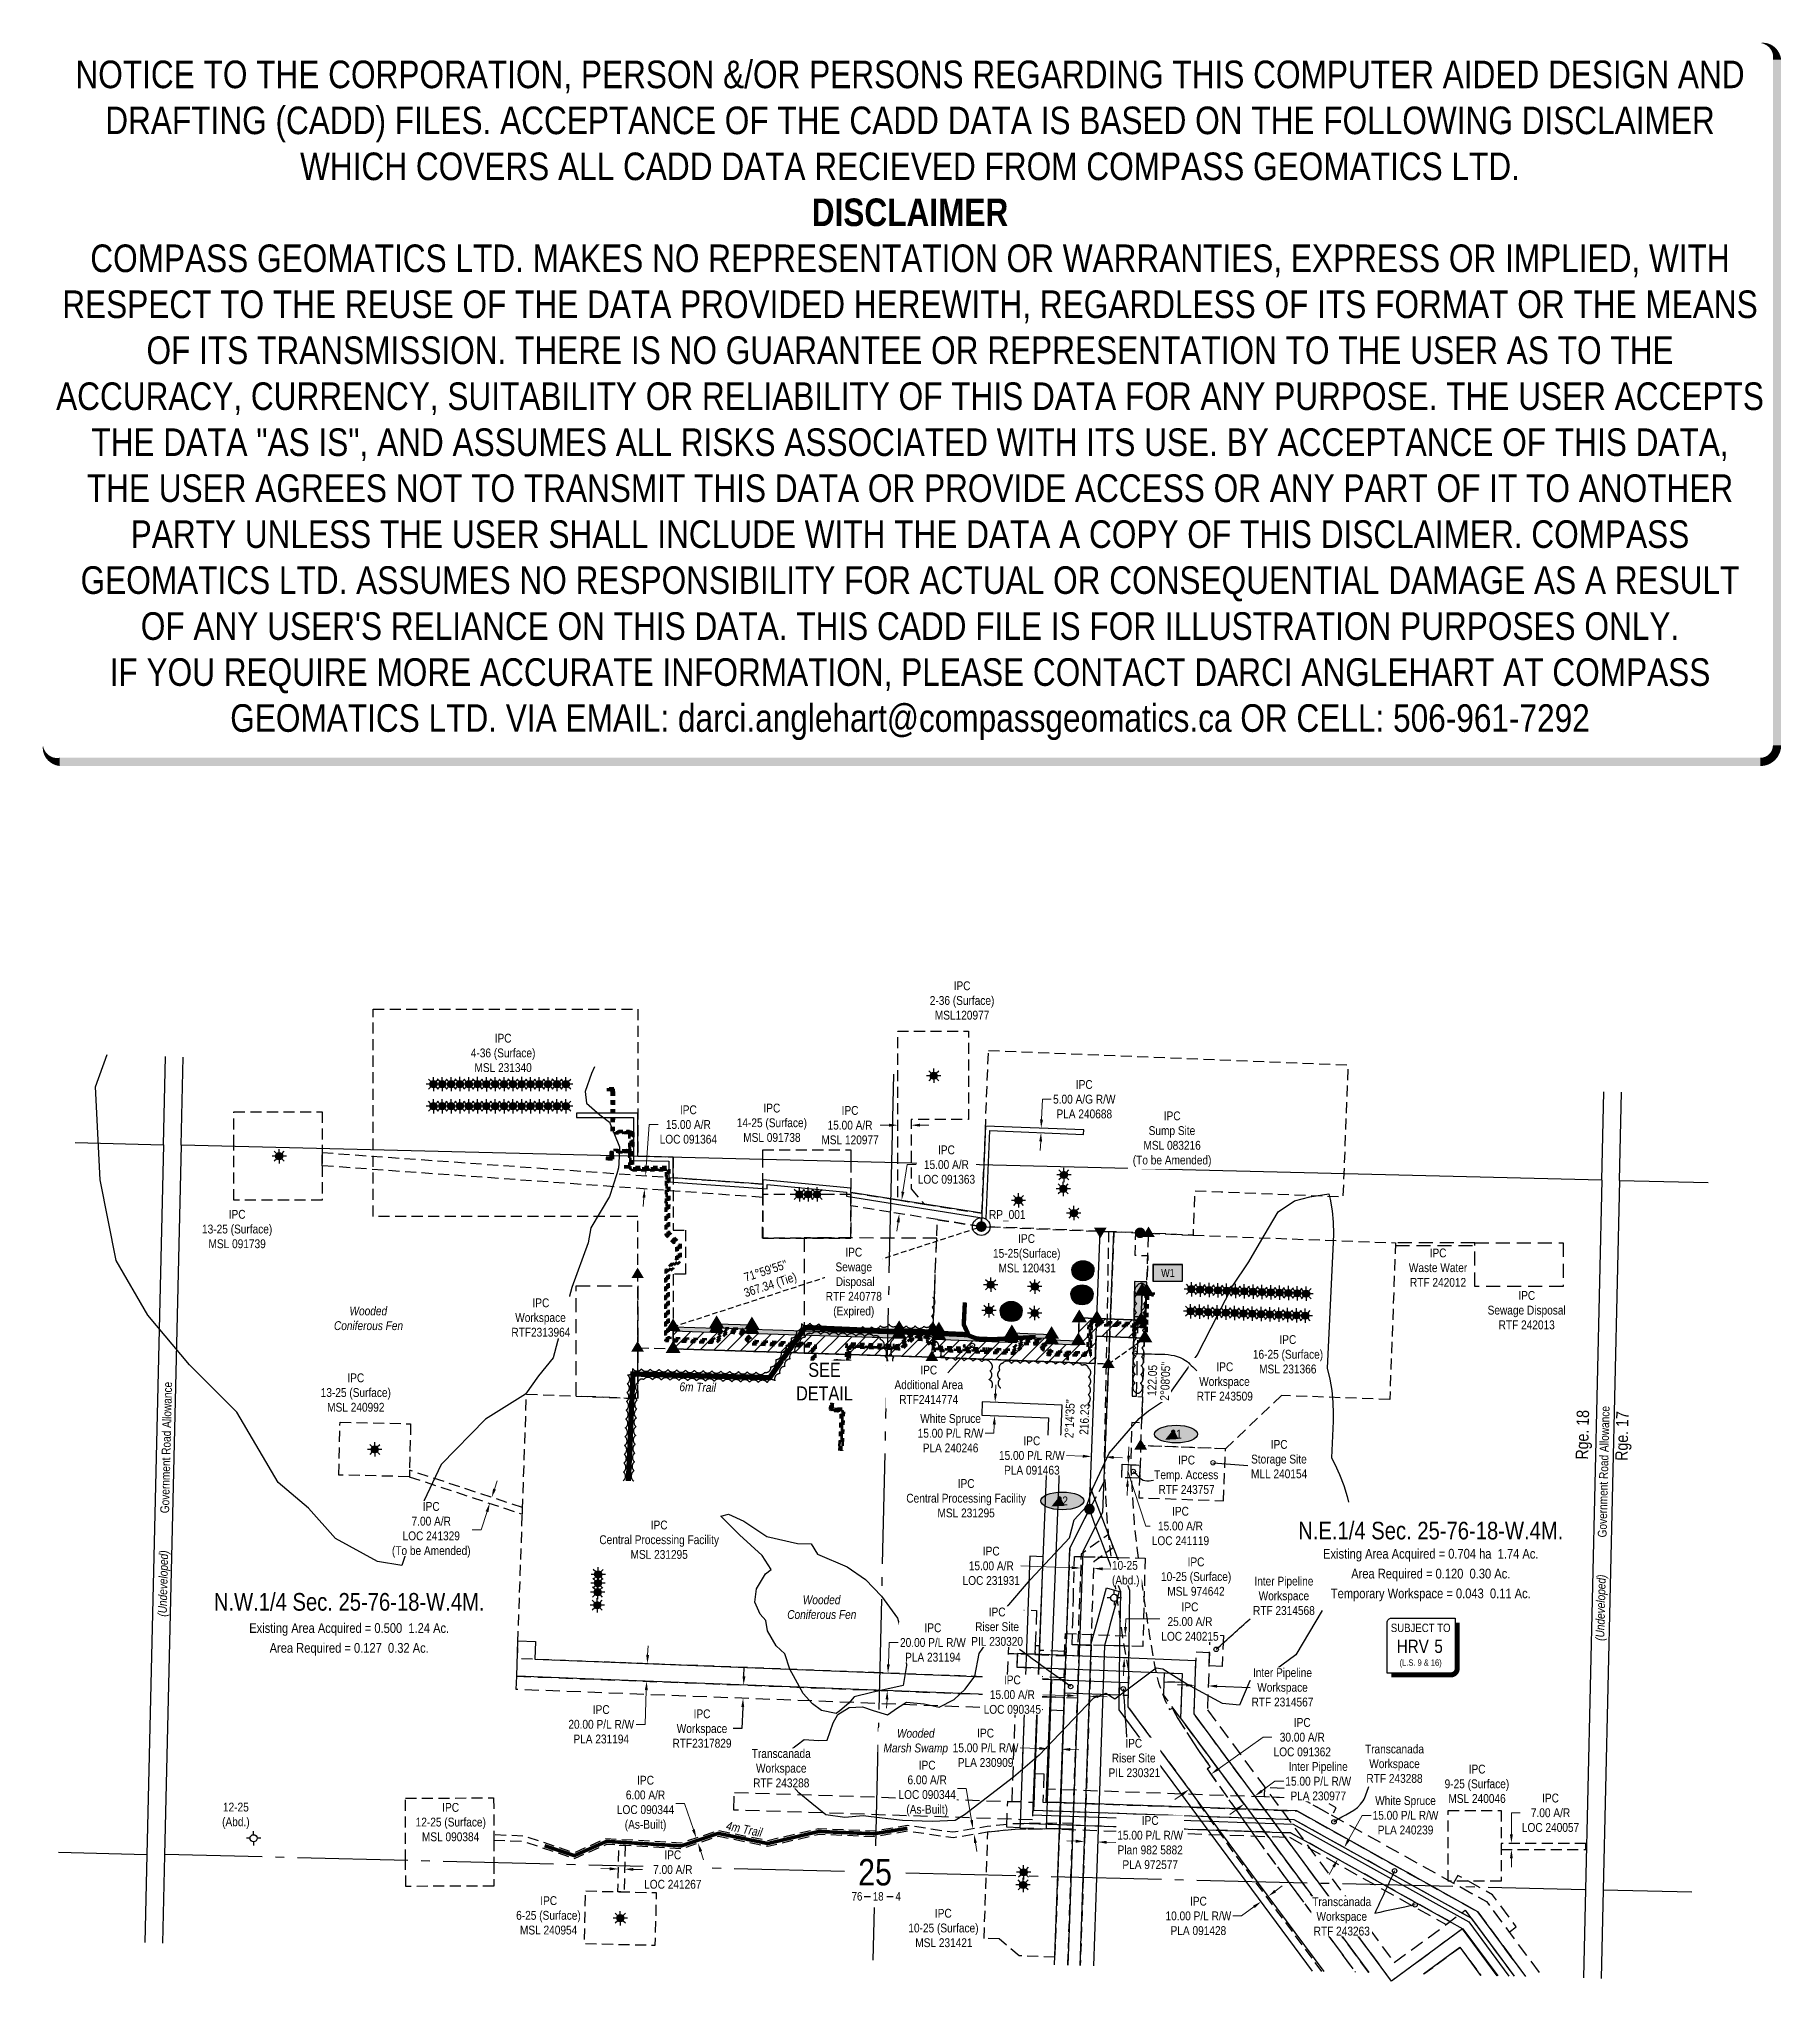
# Model space of a CAD drawing. Extents: x 394017 to 397185, y 6162863 to 6166407.
# Drawn here: x 394622 to 396596, y 6164206 to 6166407 of the extents above; entities that cross this region are included whole.
import ezdxf
from ezdxf.enums import TextEntityAlignment as Align

# ---------------------------------------------------------------- set-up
doc = ezdxf.new("R2010")
doc.units = 0
doc.header["$LTSCALE"] = 5
doc.header["$PDSIZE"] = 0.5
for name, pattern in [('0', [1, 1, 0]), ('foc-ACCESSROAD', [3.75, 2.5, -1.25]), ('foc-PROPOSED-HP', [2, 1, -1]), ('foc-QUARTERLINE', [33, 25, -3, 2, -3]), ('foc-TIELINE', [1.875, 1.25, -0.625]), ('foc-TRAV', [1.875, 1.25, -0.625]), ('HIDDEN2', [4.7625, 3.175, -1.5875])]:
    doc.linetypes.add(name, pattern=pattern)
doc.layers.get('Defpoints').update_dxf_attribs({"color": 9})
for name, color, linetype in [('10', 1, 'Continuous'), ('35', 37, 'Continuous'), ('9', 3, 'Continuous'), ('AS-ROADS', 254, 'Continuous'), ('C-AR', 13, 'foc-ACCESSROAD'), ('C-RW', 13, 'Continuous'), ('C-SYMBOL', 7, 'Continuous'), ('C-WS', 13, 'foc-ACCESSROAD'), ('C-WS-S', 8, 'Continuous'), ('CG-NOTES', 7, 'Continuous'), ('CTW', 7, 'Continuous'), ('D-TXT', 6, 'Continuous'), ('DETAIL-T', 7, 'Continuous'), ('F-RW', 190, 'Continuous'), ('L-AREAREQUIRED', 7, 'Continuous'), ('L-AREAWORK', 7, 'Continuous'), ('L-BD', 7, 'Continuous'), ('L-MON', 1, 'Continuous'), ('L-ROAD-T', 7, 'Continuous'), ('L-SEC', 7, 'Continuous'), ('L-SECLBL', 7, 'Continuous'), ('L-SECQ', 8, 'foc-QUARTERLINE'), ('L-TIE', 7, 'foc-TIELINE'), ('P-CROSSINGS', 250, 'Continuous'), ('P-ELEVATION', 7, 'Continuous'), ('P-PROPOSED', 10, 'Continuous'), ('P-PROPOSED-EXISTING-H', 59, 'Continuous'), ('P-PROPOSED-H', 21, 'Continuous'), ('P-TEMP-BLOCKS', 250, 'Continuous'), ('P-TEMP-H', 41, 'Continuous'), ('P-TEMP_WORKSPACE', 46, 'Continuous'), ('P-TRAV', 4, 'foc-TRAV'), ('T-BUSH', 110, '0'), ('T-EXISTING TFA', 220, 'HIDDEN2'), ('T-EXISTING TFA-T', 220, 'Continuous'), ('WETLAND', 143, 'Continuous'), ('WETLAND-T', 146, 'Continuous')]:
    doc.layers.add(name, color=color, linetype=linetype)
for name, color, linetype, lineweight in [('C-AR-T', 13, 'Continuous', 9), ('C-RW-T', 13, 'Continuous', 9), ('C-WS-T', 13, 'Continuous', 9), ('F-RW-T', 190, 'Continuous', 9), ('PROPOSED HP', 240, 'foc-PROPOSED-HP', 60), ('T-TEXT', 48, 'Continuous', 18)]:
    doc.layers.add(name, color=color, linetype=linetype, lineweight=lineweight)
doc.layers.add('DISCLAIMER', color=7, linetype='Continuous', plot=False)
doc.styles.add('100L', font='ARIALN.TTF', dxfattribs={"height": 11})
doc.styles.add('175L', font='ARIALN.TTF', dxfattribs={"height": 20})
doc.styles.add('80', font='ARIALN.TTF', dxfattribs={"height": 10})
doc.styles.add('80CG', font='ARIALN.TTF', dxfattribs={"height": 10})
doc.styles.add('80L', font='ARIALN.TTF', dxfattribs={"height": 10})
doc.styles.add('80LS', font='ARIALNI.TTF', dxfattribs={"height": 10})
doc.styles.add('Crossing', font='ARIALN.TTF', dxfattribs={"height": 10})
doc.styles.add('HRV', font='ARIALN.TTF', dxfattribs={"height": 3})
doc.styles.add('SIMPLEX', font='ARIALN.TTF')
doc.dimstyles.new('Compass 5 000', dxfattribs={"dimscale": 5, "dimtxt": 9, "dimasz": 2, "dimexe": 0.2, "dimexo": 0.0625, "dimgap": 0.5, "dimtad": 0, "dimtih": 1, "dimtoh": 1, "dimzin": 0, "dimdsep": 46, "dimtxsty": '80CG', "dimcen": 0.1, "dimse1": 1, "dimse2": 1, "dimclrd": 256, "dimclrt": 256, "dimaunit": 1, "dimadec": 4, "dimazin": 0, "dimtfac": 0.06, "dimtofl": 0, "dimtmove": 0, "dimatfit": 1, "dimfxl": 0.2, "dimtolj": 1, "dimtzin": 0, "dimlwd": -1, "dimarcsym": 0})

msp = doc.modelspace()

# ---------------------------------------------------------------- texts
at = {"layer": '35', "color": 3, "style": '80'}
msp.add_attdef('RP_001', (395698.749, 6165069.383), 'RP', height=10, dxfattribs=at)
at = {"layer": 'C-SYMBOL', "color": 3, "style": '175L'}
for s, p in [('N.E.1/4 Sec. 25-76-18-W.4M.', (396199.312, 6164700.265)), ('N.W.1/4 Sec. 25-76-18-W.4M.', (394973.841, 6164619.519))]:
    msp.add_text(s, height=19.99284, dxfattribs=at).set_placement(p, align=Align.BOTTOM_CENTER)
at = {"layer": 'C-WS-T', "insert": (395668.247, 6165316.876), "char_height": 9.99642, "width": 78.96667, "attachment_point": 5, "style": '80CG', "bg_fill": 3, "box_fill_scale": 1.15, "bg_fill_color": 256, "bg_fill_true_color": 256, "bg_fill_transparency": 0}
msp.add_mtext('\\A1;IPC\\P2-36 (Surface)\\PMSL120977', dxfattribs=at)
at = {"layer": 'C-WS-T', "attachment_point": 5, "style": '80CG'}
for s, insert, char_height, width in [('\\A1;IPC\\P14-25 (Surface)\\PMSL 091738', (395452.74, 6165178.308), 9.99642, 94.0334), ('\\A1;IPC\\PCentral Processing Facility\\PMSL 231295', (395325.038, 6164705.862), 9.99642, 135.56305), ('\\A1;12-25\\P(Abd.)', (394845.44, 6164393.149), 9.9964, 30.587)]:
    msp.add_mtext(s, dxfattribs=dict(at, insert=insert, char_height=char_height, width=width))
at = {"layer": 'C-WS-T', "attachment_point": 1, "style": '80L'}
for s, width, gutter_width, insert, char_height in [('\\pi24.909;IPC\\P\\pi-3.5559;15-25(Surface)\\P\\pi2.6867;MSL 120431', 67.34241, 50, (395706.879, 6165052.098), 9.99633), ('\\pi29.883;IPC\\P\\pi7.6239;Storage Site\\P\\pi7.5011;MLL 240154', 77.30297, 50, (395988.089, 6164818.93), 10.0036), ('\\pi27.55;IPC\\P\\pi0.29149;9-25 (Surface)\\P\\pi4.5396;MSL 240046', 72.62387, 50, (396214.717, 6164451.002), 9.9964), ('\\pi36.144;IPC\\P\\pi6.0765;12-25 (Surface)\\P\\pi13.136;MSL 090384', 89.81821, 50.018, (395043.078, 6164407.645), 9.99976), ('\\pi36.144;IPC\\P\\pi8.8527;6-25 (Surface)\\P\\pi13.136;MSL 240954', 89.81821, 50.018, (395154.148, 6164301.962), 9.99976), ('\\pi30.721;IPC\\P\\pi0.66367;10-25 (Surface)\\P\\pi8.4984;MSL 231421', 78.96596, 50, (395606.697, 6164287.63), 9.99633)]:
    msp.add_mtext_dynamic_manual_height_columns(s, width=width, gutter_width=gutter_width, heights=[0], dxfattribs=dict(at, insert=insert, char_height=char_height))
at = {"layer": 'D-TXT', "color": 3, "char_height": 13.995, "attachment_point": 1, "rotation": 88.684457, "style": '80L'}
for s, width, insert in [('Rge. 18', 73.75526, (396363.443, 6164796.924)), ('Rge. 17', 63.86109, (396408.199, 6164795.545))]:
    msp.add_mtext_dynamic_manual_height_columns(s, width=width, gutter_width=47.5, heights=[0], dxfattribs=dict(at, insert=insert))
at = {"layer": 'L-AREAREQUIRED', "color": 5, "style": '100L'}
for s, p in [('Area Required = 0.120  0.30 Ac.', (396199.312, 6164658.738)), ('Temporary Workspace = 0.043  0.11 Ac.', (396199.312, 6164636.246)), ('Existing Area Acquired = 0.500  1.24 Ac.', (394973.841, 6164597.027)), ('Area Required = 0.127  0.32 Ac.', (394973.841, 6164574.535))]:
    msp.add_text(s, height=10.99606, dxfattribs=at).set_placement(p, align=Align.BOTTOM_CENTER)
at = {"layer": 'L-AREAWORK', "color": 5, "style": '100L'}
msp.add_text('Existing Area Acquired = 0.704 ha  1.74 Ac.', height=10.99606, dxfattribs=at).set_placement((396199.312, 6164681.23), align=Align.BOTTOM_CENTER)
at = {"layer": 'L-BD', "style": '80L'}
msp.add_text('122.05', height=9.9964, rotation=87.8655, dxfattribs=at).set_placement((395883.701, 6164886.446), align=Align.MIDDLE)
at = {"layer": 'L-BD', "insert": (395444.142, 6165015.49), "char_height": 9.9964, "width": 62.77113, "attachment_point": 2, "rotation": 18.0109, "style": '80L'}
msp.add_mtext("71°59'55'' 367.34 (Tie)", dxfattribs=at)
at = {"layer": 'L-ROAD-T', "style": '80L'}
for rotation, p in [(88.665632, (394766.438, 6164810.386)), (88.684457, (396395.213, 6164782.98))]:
    msp.add_text('Government Road Allowance', height=9.99642, rotation=rotation, dxfattribs=at).set_placement(p, align=Align.MIDDLE_CENTER)
at = {"layer": 'T-EXISTING TFA-T', "insert": (396207.554, 6165014.102), "char_height": 9.9964, "attachment_point": 5, "style": '80CG'}
msp.add_mtext('\\A1;IPC\\PWaste Water\\PRTF 242012', dxfattribs=at)
at = {"layer": 'T-EXISTING TFA-T', "insert": (396263.41, 6164987.73), "char_height": 10, "attachment_point": 1, "style": '100L'}
msp.add_mtext_dynamic_manual_height_columns('\\pi35.122;IPC\\P\\pi0.30921;Sewage Disposal\\P\\pi12.761;RTF 242013', width=87.77394, gutter_width=55, heights=[0], dxfattribs=at)
at = {"layer": 'T-EXISTING TFA-T', "insert": (396032.893, 6164642.277), "char_height": 9.99642, "width": 69.57713, "attachment_point": 5, "style": '80CG'}
msp.add_mtext('\\A1;Inter Pipeline\\PWorkspace\\PRTF 2314568', dxfattribs=at)
at = {"layer": 'T-TEXT', "style": '80LS'}
for rotation, p in [(88.665632, (394762.848, 6164656.296)), (88.684457, (396391.674, 6164628.889))]:
    msp.add_text('(Undeveloped)', height=9.99642, rotation=rotation, dxfattribs=at).set_placement(p, align=Align.MIDDLE_CENTER)
at = {"layer": 'T-TEXT', "attachment_point": 1, "style": '80L'}
for s, insert, char_height, rotation in [('{\\fArial Narrow|b0|i1|c0|p34;6m Trail}', (395348.174, 6164884.354), 9.99641, 358.420233), ('{\\fArial Narrow|b0|i1|c0|p34;4m Trail}', (395402.229, 6164387.087), 9.99639, 348.442433)]:
    msp.add_mtext_dynamic_manual_height_columns(s, width=41.95539, gutter_width=50, heights=[0], dxfattribs=dict(at, insert=insert, char_height=char_height, rotation=rotation))

# ---------------------------------------------------------------- blocks, each defined once
blk = doc.blocks.new('fdia')
at = {"color": 255, "const_width": 1}
blk.add_lwpolyline([(-0.5, 0, 1), (0.5, 0, 1)], format="xyb", close=True, dxfattribs=at)
blk = doc.blocks.new('Fdiaa')
blk.add_blockref('fdia', (0, 0))
blk = doc.blocks.new('fdib')
at = {"color": 1, "const_width": 1.6}
blk.add_lwpolyline([(-0.4, 0, 1), (0.4, 0, 1)], format="xyb", close=True, dxfattribs=at)
at = {"color": 1}
blk.add_circle((0, 0), 0.8, dxfattribs=at)
blk = doc.blocks.new('Fdibb')
blk.add_blockref('fdib', (0, 0))
blk = doc.blocks.new('fdicc')
for name in ['Fdibb', 'Fdiaa']:
    blk.add_blockref(name, (0, 0))
blk = doc.blocks.new('FDI')
blk.add_blockref('fdicc', (0, 0))
blk = doc.blocks.new('TRIA')
blk.add_hatch(color=255).paths.add_polyline_path([(-0.04, 1.52), (-1.47, -0.87), (1.39, -0.87)])
blk = doc.blocks.new('Hybrid_EC')
at = {"color": 251}
for points in [[(-1.3, -0.74), (0, 1.42), (1.3, -0.74)], [(0.47, -0.26), (0, 0.53), (-0.47, -0.26)]]:
    blk.add_lwpolyline(points, close=True, dxfattribs=at)
at = {"layer": 'Defpoints'}
blk.add_circle((0, 0), 0.05, dxfattribs=at)
at = {"xscale": 1.2, "yscale": 1.2, "zscale": 1.2}
blk.add_blockref('TRIA', (0.05, 0.06), dxfattribs=at)
blk = doc.blocks.new('Hybrid_RC')
at = {"color": 4}
for points in [[(1.08, 0.6), (0, -1.2), (-1.08, 0.6)], [(0, 0.6), (0.54, -0.3), (-0.54, -0.3)]]:
    blk.add_lwpolyline(points, close=True, dxfattribs=at)
at = {"rotation": 180}
blk.add_blockref('TRIA', (-0.04, -0.07), dxfattribs=at)
blk = doc.blocks.new('STRIA')
blk.add_hatch(color=255).paths.add_polyline_path([(-0.04, 1.52), (-1.47, -0.87), (1.39, -0.87)])
blk = doc.blocks.new('STRIAA')
blk.add_blockref('STRIA', (0, 0))
blk = doc.blocks.new('STRIB')
at = {"color": 1}
blk.add_solid([(-1.12, -0.67), (-0.04, 1.13), (1.04, -0.67)], dxfattribs=at)
blk = doc.blocks.new('STRIBB')
blk.add_blockref('STRIB', (0, 0))
blk = doc.blocks.new('STRICC')
for name in ['STRIAA', 'STRIBB']:
    blk.add_blockref(name, (0, 0))
blk = doc.blocks.new('fdspike')
blk.add_blockref('STRICC', (0, 0))
blk = doc.blocks.new('A$C13A22376')
at = {"layer": 'AS-ROADS', "const_width": 4.998, "flags": 128}
blk.add_lwpolyline([(395751.692, 6164935.574), (395688.898, 6164932.285), (395675.913, 6164937.15), (395670.17, 6164949.698), (395671.411, 6164974.767)], dxfattribs=at)
blk = doc.blocks.new('L-SECLBL')
at = {"layer": '9', "color": 7}
for p, q in [((-5.1, -27.8), (-12.3, -27.8)), ((20.7, -27.8), (13.5, -27.8))]:
    blk.add_line(p, q, dxfattribs=at)
at = {"layer": '10', "color": 2, "style": 'SIMPLEX'}
blk.add_attdef('SEC', text='', height=30, dxfattribs=at).set_placement((0, 0), align=Align.MIDDLE)
at = {"layer": '10', "color": 5, "style": '80L'}
blk.add_attdef('TWP', text='', height=9.5, dxfattribs=at).set_placement((-14.4, -27.4), align=Align.MIDDLE_RIGHT)
blk.add_attdef('RGE', text='', height=9.5, dxfattribs=at).set_placement((3.6, -27.4), align=Align.MIDDLE_CENTER)
blk.add_attdef('MER', text='', height=9.5, dxfattribs=at).set_placement((23.2, -27.4), align=Align.MIDDLE_LEFT)
blk = doc.blocks.new('*D422')
at = {"layer": 'Defpoints', "color": 0, "transparency": 16777216}
for p in [(395932.9, 6164560.4), (395947.9, 6164559.9), (395947.2, 6164540.3)]:
    blk.add_point(p, dxfattribs=at)
at = {"layer": 'T-EXISTING TFA-T', "transparency": 16777216}
for p, q in [((395922.2, 6164541.2), (395912.2, 6164541.5)), ((395957.2, 6164539.9), (395994.5, 6164538.6))]:
    blk.add_line(p, q, dxfattribs=at)
for points in [[(395922.3, 6164542.8), (395922.2, 6164539.5), (395932.2, 6164540.8)], [(395957.3, 6164541.6), (395957.1, 6164538.2), (395947.2, 6164540.3)]]:
    blk.add_solid(points, dxfattribs=at)
at = {"layer": 'T-EXISTING TFA-T', "transparency": 16777216, "insert": (396031.3, 6164538.6), "char_height": 10, "attachment_point": 5, "style": '80CG', "bg_fill": 3, "box_fill_scale": 1.1, "bg_fill_color": 256, "bg_fill_true_color": 13158600, "bg_fill_transparency": 0}
blk.add_mtext('\\A1;Inter Pipeline\\PWorkspace\\PRTF 2314567', dxfattribs=at)
blk = doc.blocks.new('*D423')
at = {"layer": 'Defpoints', "color": 0, "transparency": 16777216}
for p in [(395421.3, 6164541.2), (395420.1, 6164526.2), (395420.7, 6164526.2)]:
    blk.add_point(p, dxfattribs=at)
at = {"layer": 'T-EXISTING TFA-T', "transparency": 16777216}
for p, q in [((395421.1, 6164551.2), (395421.5, 6164561.2)), ((395419.8, 6164516.2), (395418.8, 6164491.9)), ((395418.8, 6164491.9), (395408.8, 6164491.9))]:
    blk.add_line(p, q, dxfattribs=at)
for points in [[(395419.5, 6164551.3), (395422.8, 6164551.1), (395420.7, 6164541.2)], [(395418.1, 6164516.3), (395421.4, 6164516.2), (395420.1, 6164526.2)]]:
    blk.add_solid(points, dxfattribs=at)
at = {"layer": 'T-EXISTING TFA-T', "transparency": 16777216, "insert": (395373.6, 6164491.9), "char_height": 10, "attachment_point": 5, "style": '80CG', "bg_fill": 3, "box_fill_scale": 1.1, "bg_fill_color": 256, "bg_fill_true_color": 13158600, "bg_fill_transparency": 0}
blk.add_mtext('\\A1;IPC\\PWorkspace\\PRTF2317829', dxfattribs=at)
blk = doc.blocks.new('HRV')
blk.add_lwpolyline([(-35.1, 31.6), (37.2, 31.6), (37.2, -25.5, -0.414214), (32.2, -30.5), (-40.1, -30.5), (-40.1, 26.6, -0.414214)], format="xyb", close=True)
at = {"const_width": 5, "flags": 128}
blk.add_lwpolyline([(-35.1, -33), (32.2, -33, 0.414214), (39.7, -25.5), (39.7, 26.6)], format="xyb", dxfattribs=at)
at = {"style": '80L'}
blk.add_text('SUBJECT TO', height=9.5, dxfattribs=at).set_placement((-2, 13.1), align=Align.BOTTOM_CENTER)
blk.add_attdef('(N.W.1/4 00)', text='', height=7.12, dxfattribs=at).set_placement((-2, -24.4), align=Align.BOTTOM_CENTER)
at = {"layer": 'CTW', "color": 3, "style": 'HRV'}
blk.add_text('HRV', height=15, dxfattribs=at).set_placement((-10.9, -0.2), align=Align.MIDDLE_CENTER)
blk.add_attdef('0', text='', height=15, dxfattribs=at).set_placement((18.3, -0.2), align=Align.MIDDLE_CENTER)
blk = doc.blocks.new('*D424')
at = {"layer": 'C-AR-T', "transparency": 16777216}
for p, q in [((395310.3, 6165128.3), (395313.8, 6165176.3)), ((395313.8, 6165176.3), (395323.8, 6165176.3)), ((395307.8, 6165093.4), (395307.1, 6165083.5))]:
    blk.add_line(p, q, dxfattribs=at)
for points in [[(395308.7, 6165128.5), (395312, 6165128.2), (395309.6, 6165118.4)], [(395306.2, 6165093.5), (395309.5, 6165093.3), (395308.5, 6165103.4)]]:
    blk.add_solid(points, dxfattribs=at)
at = {"layer": 'Defpoints', "color": 0, "transparency": 16777216}
for p in [(395259.4, 6165122), (395258.3, 6165107), (395308.5, 6165103.4)]:
    blk.add_point(p, dxfattribs=at)
at = {"layer": 'C-AR-T', "transparency": 16777216, "insert": (395358.1, 6165176.3), "char_height": 10, "attachment_point": 5, "style": '80CG', "bg_fill": 3, "box_fill_scale": 1.1, "bg_fill_color": 256, "bg_fill_true_color": 13158600, "bg_fill_transparency": 0}
blk.add_mtext('\\A1;IPC\\P15.00 A/R\\PLOC 091364', dxfattribs=at)
blk = doc.blocks.new('*D425')
at = {"layer": 'C-AR-T', "transparency": 16777216}
for p, q in [((395601.2, 6165100.1), (395606.2, 6165130.9)), ((395606.2, 6165130.9), (395616.2, 6165130.9)), ((395595.7, 6165065.6), (395594.2, 6165055.7))]:
    blk.add_line(p, q, dxfattribs=at)
for points in [[(395599.6, 6165100.4), (395602.9, 6165099.9), (395599.7, 6165090.3)], [(395594.1, 6165065.8), (395597.4, 6165065.3), (395597.3, 6165075.5)]]:
    blk.add_solid(points, dxfattribs=at)
at = {"layer": 'Defpoints', "color": 0, "transparency": 16777216}
for p in [(395564.6, 6165095.9), (395562.2, 6165081), (395597.3, 6165075.5)]:
    blk.add_point(p, dxfattribs=at)
at = {"layer": 'C-AR-T', "transparency": 16777216, "insert": (395650.5, 6165130.9), "char_height": 10, "attachment_point": 5, "style": '80CG', "bg_fill": 3, "box_fill_scale": 1.1, "bg_fill_color": 256, "bg_fill_true_color": 13158600, "bg_fill_transparency": 0}
blk.add_mtext('\\A1;IPC\\P15.00 A/R\\PLOC 091363', dxfattribs=at)
blk = doc.blocks.new('*D426')
at = {"layer": 'C-AR-T', "transparency": 16777216}
for p, q in [((395585.5, 6165175.6), (395575.5, 6165175.6)), ((395620.5, 6165175.6), (395630.5, 6165175.6))]:
    blk.add_line(p, q, dxfattribs=at)
for points in [[(395585.5, 6165177.3), (395585.5, 6165173.9), (395595.5, 6165175.6)], [(395620.5, 6165177.3), (395620.5, 6165174), (395610.5, 6165175.6)]]:
    blk.add_solid(points, dxfattribs=at)
at = {"layer": 'Defpoints', "color": 0, "transparency": 16777216}
for p in [(395595.5, 6165176.2), (395595.5, 6165175.6), (395610.5, 6165176.2)]:
    blk.add_point(p, dxfattribs=at)
at = {"layer": 'C-AR-T', "transparency": 16777216, "insert": (395541.3, 6165175.6), "char_height": 10, "attachment_point": 5, "style": '80CG'}
blk.add_mtext('\\A1;IPC\\P15.00 A/R^JMSL 120977', dxfattribs=at)
blk = doc.blocks.new('*D427')
at = {"layer": 'C-AR-T', "transparency": 16777216}
for p, q in [((395792.6, 6164674.2), (395734.8, 6164676.3)), ((395827.6, 6164672.9), (395837.6, 6164672.5))]:
    blk.add_line(p, q, dxfattribs=at)
for points in [[(395792.6, 6164675.8), (395792.5, 6164672.5), (395802.6, 6164673.8)], [(395827.6, 6164674.6), (395827.5, 6164671.2), (395817.6, 6164673.3)]]:
    blk.add_solid(points, dxfattribs=at)
at = {"layer": 'Defpoints', "color": 0, "transparency": 16777216}
for p in [(395802.6, 6164673.8), (395801.6, 6164648.1), (395816.6, 6164647.6)]:
    blk.add_point(p, dxfattribs=at)
at = {"layer": 'C-AR-T', "transparency": 16777216, "insert": (395701.3, 6164676.3), "char_height": 10, "attachment_point": 5, "style": '80CG', "bg_fill": 3, "box_fill_scale": 1.1, "bg_fill_color": 256, "bg_fill_true_color": 13158600, "bg_fill_transparency": 0}
blk.add_mtext('\\A1;IPC\\P15.00 A/R\\PLOC 231931', dxfattribs=at)
blk = doc.blocks.new('*D428')
at = {"layer": 'C-AR-T', "transparency": 16777216}
for p, q in [((395268.9, 6164333), (395258.9, 6164333.2)), ((395295.8, 6164332.4), (395306.2, 6164332.1))]:
    blk.add_line(p, q, dxfattribs=at)
for points in [[(395268.9, 6164334.7), (395268.8, 6164331.3), (395278.9, 6164332.8)], [(395295.9, 6164334), (395295.8, 6164330.7), (395285.8, 6164332.6)]]:
    blk.add_solid(points, dxfattribs=at)
at = {"layer": 'Defpoints', "color": 0, "transparency": 16777216}
for p in [(395278.7, 6164325.4), (395285.7, 6164325.2), (395285.8, 6164332.6)]:
    blk.add_point(p, dxfattribs=at)
at = {"layer": 'C-AR-T', "transparency": 16777216, "insert": (395340.5, 6164332.1), "char_height": 10, "attachment_point": 5, "style": '80CG', "bg_fill": 3, "box_fill_scale": 1.1, "bg_fill_color": 256, "bg_fill_true_color": 13158600, "bg_fill_transparency": 0}
blk.add_mtext('\\A1;IPC\\P7.00 A/R\\PLOC 241267', dxfattribs=at)
blk = doc.blocks.new('*D429')
at = {"layer": 'C-AR-T', "transparency": 16777216}
for p, q in [((395353.9, 6164406.9), (395343.9, 6164406.9)), ((395363.9, 6164377.4), (395353.9, 6164406.9)), ((395372.2, 6164352.7), (395375.4, 6164343.3))]:
    blk.add_line(p, q, dxfattribs=at)
for points in [[(395365.4, 6164377.9), (395362.3, 6164376.8), (395367.1, 6164367.9)], [(395373.8, 6164353.3), (395370.6, 6164352.2), (395369, 6164362.2)]]:
    blk.add_solid(points, dxfattribs=at)
at = {"layer": 'Defpoints', "color": 0, "transparency": 16777216}
for p in [(395367.1, 6164367.9), (395386.8, 6164374.5), (395388.7, 6164368.9)]:
    blk.add_point(p, dxfattribs=at)
at = {"layer": 'C-AR-T', "transparency": 16777216, "insert": (395309.6, 6164406.9), "char_height": 10, "attachment_point": 5, "style": '80CG'}
blk.add_mtext('\\A1;IPC\\P6.00 A/R\\PLOC 090344\\P(As-Built)', dxfattribs=at)
blk = doc.blocks.new('*D430')
at = {"layer": 'C-AR-T', "transparency": 16777216}
for p, q in [((395672.9, 6164424), (395662.9, 6164424)), ((395679, 6164388.2), (395672.9, 6164424)), ((395683.4, 6164362.5), (395685, 6164352.6))]:
    blk.add_line(p, q, dxfattribs=at)
for points in [[(395680.7, 6164388.4), (395677.4, 6164387.9), (395680.7, 6164378.3)], [(395685, 6164362.8), (395681.7, 6164362.2), (395681.7, 6164372.4)]]:
    blk.add_solid(points, dxfattribs=at)
at = {"layer": 'Defpoints', "color": 0, "transparency": 16777216}
for p in [(395671, 6164376.7), (395672, 6164370.7), (395680.7, 6164378.3)]:
    blk.add_point(p, dxfattribs=at)
at = {"layer": 'C-AR-T', "transparency": 16777216, "insert": (395628.7, 6164424), "char_height": 10, "attachment_point": 5, "style": '80CG', "bg_fill": 3, "box_fill_scale": 1.1, "bg_fill_color": 256, "bg_fill_true_color": 13158600, "bg_fill_transparency": 0}
blk.add_mtext('\\A1;IPC\\P6.00 A/R\\PLOC 090344\\P(As-Built)', dxfattribs=at)
blk = doc.blocks.new('*D431')
at = {"layer": 'C-AR-T', "transparency": 16777216}
for p, q in [((396290.7, 6164371.9), (396290.7, 6164396.5)), ((396290.7, 6164396.5), (396300.7, 6164396.5)), ((396290.7, 6164344.9), (396290.7, 6164334.9))]:
    blk.add_line(p, q, dxfattribs=at)
for points in [[(396289, 6164371.9), (396292.3, 6164371.9), (396290.7, 6164361.9)], [(396289, 6164344.9), (396292.3, 6164344.9), (396290.7, 6164354.9)]]:
    blk.add_solid(points, dxfattribs=at)
at = {"layer": 'Defpoints', "color": 0, "transparency": 16777216}
for p in [(396290.7, 6164361.9), (396309.2, 6164361.9), (396309.2, 6164354.9)]:
    blk.add_point(p, dxfattribs=at)
at = {"layer": 'C-AR-T', "transparency": 16777216, "insert": (396335, 6164396.5), "char_height": 10, "attachment_point": 5, "style": '80CG'}
blk.add_mtext('\\A1;IPC\\P7.00 A/R\\PLOC 240057', dxfattribs=at)
blk = doc.blocks.new('*D432')
at = {"layer": 'C-AR-T', "transparency": 16777216}
for p, q in [((395958.3, 6164446.1), (396009.4, 6164482.1)), ((396009.4, 6164482.1), (396019.4, 6164482.1)), ((395917.5, 6164417.3), (395909.3, 6164411.5))]:
    blk.add_line(p, q, dxfattribs=at)
for points in [[(395957.4, 6164447.5), (395959.3, 6164444.7), (395950.2, 6164440.3)], [(395916.5, 6164418.7), (395918.5, 6164415.9), (395925.7, 6164423.1)]]:
    blk.add_solid(points, dxfattribs=at)
at = {"layer": 'Defpoints', "color": 0, "transparency": 16777216}
for p in [(395950.2, 6164440.3), (395950.9, 6164439.3), (395926.4, 6164422.1)]:
    blk.add_point(p, dxfattribs=at)
at = {"layer": 'C-AR-T', "transparency": 16777216, "insert": (396053.7, 6164482.1), "char_height": 10, "attachment_point": 5, "style": '80CG'}
blk.add_mtext('\\A1;IPC\\P30.00 A/R\\PLOC 091362', dxfattribs=at)
blk = doc.blocks.new('*D433')
at = {"layer": 'C-AR-T', "transparency": 16777216}
for p, q in [((395787.6, 6164529.4), (395759.6, 6164530.3)), ((395822.6, 6164528.2), (395832.6, 6164527.8))]:
    blk.add_line(p, q, dxfattribs=at)
for points in [[(395787.7, 6164531), (395787.6, 6164527.7), (395797.6, 6164529)], [(395822.7, 6164529.8), (395822.6, 6164526.5), (395812.6, 6164528.5)]]:
    blk.add_solid(points, dxfattribs=at)
at = {"layer": 'Defpoints', "color": 0, "transparency": 16777216}
for p in [(395798.5, 6164553.8), (395813.5, 6164553.3), (395797.6, 6164529)]:
    blk.add_point(p, dxfattribs=at)
at = {"layer": 'C-AR-T', "transparency": 16777216, "insert": (395725.2, 6164530.3), "char_height": 10, "attachment_point": 5, "style": '80CG', "bg_fill": 3, "box_fill_scale": 1.1, "bg_fill_color": 256, "bg_fill_true_color": 13158600, "bg_fill_transparency": 0}
blk.add_mtext('\\A1;IPC\\P15.00 A/R\\PLOC 090345', dxfattribs=at)
blk = doc.blocks.new('*D434')
at = {"layer": 'C-AR-T', "transparency": 16777216}
for p, q in [((395856.9, 6164801), (395857.3, 6164811)), ((395856, 6164776), (395856.5, 6164791)), ((395856.2, 6164783.5), (395876.4, 6164721.4)), ((395855.6, 6164766), (395855.2, 6164756)), ((395876.4, 6164721.4), (395881.4, 6164721.4))]:
    blk.add_line(p, q, dxfattribs=at)
for points in [[(395855.3, 6164801.1), (395858.6, 6164801), (395856.5, 6164791)], [(395853.9, 6164766), (395857.2, 6164765.9), (395856, 6164776)]]:
    blk.add_solid(points, dxfattribs=at)
at = {"layer": 'Defpoints', "color": 0, "transparency": 16777216}
for p in [(395856.5, 6164791), (395862.3, 6164790.8), (395861.7, 6164775.8)]:
    blk.add_point(p, dxfattribs=at)
at = {"layer": 'C-AR-T', "transparency": 16777216, "insert": (395915.7, 6164721.4), "char_height": 10, "attachment_point": 5, "style": '80CG', "bg_fill": 3, "box_fill_scale": 1.1, "bg_fill_color": 256, "bg_fill_true_color": 13158600, "bg_fill_transparency": 0}
blk.add_mtext('\\A1;IPC\\P15.00 A/R\\PLOC 241119', dxfattribs=at)
blk = doc.blocks.new('*D435')
at = {"layer": 'C-RW-T', "transparency": 16777216}
for p, q in [((396023.1, 6164307.8), (396031.1, 6164313.7)), ((395985, 6164279.6), (395975, 6164279.6)), ((395999, 6164289.9), (395985, 6164279.6))]:
    blk.add_line(p, q, dxfattribs=at)
for points in [[(396022.1, 6164309.1), (396024.1, 6164306.4), (396015, 6164301.8)], [(395998, 6164291.3), (396000, 6164288.6), (396007, 6164295.9)]]:
    blk.add_solid(points, dxfattribs=at)
at = {"layer": 'Defpoints', "color": 0, "transparency": 16777216}
for p in [(395867.4, 6164484.5), (395875.4, 6164490.5), (396015, 6164301.8)]:
    blk.add_point(p, dxfattribs=at)
at = {"layer": 'C-RW-T', "transparency": 16777216, "insert": (395936, 6164279.6), "char_height": 10, "attachment_point": 5, "style": '80CG'}
blk.add_mtext('\\A1;IPC\\P10.00 P/L R/W\\PPLA 091428', dxfattribs=at)
blk = doc.blocks.new('*D436')
at = {"layer": 'C-RW-T', "transparency": 16777216}
for p, q in [((395755.8, 6164469.4), (395734, 6164470.1)), ((395790.7, 6164468.2), (395800.7, 6164467.8))]:
    blk.add_line(p, q, dxfattribs=at)
for points in [[(395755.8, 6164471.1), (395755.7, 6164467.7), (395765.8, 6164469.1)], [(395790.8, 6164469.9), (395790.7, 6164466.5), (395780.8, 6164468.5)]]:
    blk.add_solid(points, dxfattribs=at)
at = {"layer": 'Defpoints', "color": 0, "transparency": 16777216}
for p in [(395765.3, 6164456.2), (395765.8, 6164469.1), (395780.3, 6164455.7)]:
    blk.add_point(p, dxfattribs=at)
at = {"layer": 'C-RW-T', "transparency": 16777216, "insert": (395694.9, 6164470.1), "char_height": 10, "attachment_point": 5, "style": '80CG'}
blk.add_mtext('\\A1;IPC\\P15.00 P/L R/W\\PPLA 230909', dxfattribs=at)
blk = doc.blocks.new('*D437')
at = {"layer": 'C-RW-T', "transparency": 16777216}
for p, q in [((395312, 6164575.5), (395312.4, 6164585.5)), ((395310.5, 6164535.5), (395309, 6164496.7)), ((395309, 6164496.7), (395299, 6164496.7))]:
    blk.add_line(p, q, dxfattribs=at)
for points in [[(395310.4, 6164575.5), (395313.7, 6164575.4), (395311.6, 6164565.5)], [(395308.8, 6164535.6), (395312.1, 6164535.4), (395310.9, 6164545.5)]]:
    blk.add_solid(points, dxfattribs=at)
at = {"layer": 'Defpoints', "color": 0, "transparency": 16777216}
for p in [(395265.9, 6164567.2), (395265.1, 6164547.3), (395310.9, 6164545.5)]:
    blk.add_point(p, dxfattribs=at)
at = {"layer": 'C-RW-T', "transparency": 16777216, "insert": (395259.4, 6164496.7), "char_height": 10, "attachment_point": 5, "style": '80CG'}
blk.add_mtext('\\A1;IPC\\P20.00 P/L R/W\\PPLA 231194', dxfattribs=at)
blk = doc.blocks.new('*D438')
at = {"layer": 'C-RW-T', "transparency": 16777216}
for p, q in [((395584.7, 6164564.8), (395585.7, 6164589.4)), ((395585.7, 6164589.4), (395595.7, 6164589.4)), ((395583.2, 6164524.9), (395582.8, 6164514.9))]:
    blk.add_line(p, q, dxfattribs=at)
for points in [[(395583, 6164564.9), (395586.4, 6164564.7), (395584.3, 6164554.8)], [(395581.5, 6164524.9), (395584.8, 6164524.8), (395583.5, 6164534.9)]]:
    blk.add_solid(points, dxfattribs=at)
at = {"layer": 'Defpoints', "color": 0, "transparency": 16777216}
for p in [(395584.3, 6164554.8), (395617.9, 6164553.5), (395617.1, 6164533.6)]:
    blk.add_point(p, dxfattribs=at)
at = {"layer": 'C-RW-T', "transparency": 16777216, "insert": (395635.2, 6164589.4), "char_height": 10, "attachment_point": 5, "style": '80CG', "bg_fill": 3, "box_fill_scale": 1.1, "bg_fill_color": 256, "bg_fill_true_color": 13158600, "bg_fill_transparency": 0}
blk.add_mtext('\\A1;IPC\\P20.00 P/L R/W\\PPLA 231194', dxfattribs=at)
blk = doc.blocks.new('*D439')
at = {"layer": 'C-RW-T', "transparency": 16777216}
for p, q in [((395805.1, 6164800.6), (395786.4, 6164801.3)), ((395840.1, 6164799.2), (395850.1, 6164798.8))]:
    blk.add_line(p, q, dxfattribs=at)
for points in [[(395805.2, 6164802.2), (395805, 6164798.9), (395815.1, 6164800.2)], [(395840.1, 6164800.8), (395840, 6164797.5), (395830.1, 6164799.6)]]:
    blk.add_solid(points, dxfattribs=at)
at = {"layer": 'Defpoints', "color": 0, "transparency": 16777216}
for p in [(395815.3, 6164805.7), (395830.3, 6164805.1), (395815.1, 6164800.2)]:
    blk.add_point(p, dxfattribs=at)
at = {"layer": 'C-RW-T', "transparency": 16777216, "insert": (395747.3, 6164801.3), "char_height": 10, "attachment_point": 5, "style": '80CG', "bg_fill": 3, "box_fill_scale": 1.1, "bg_fill_color": 256, "bg_fill_true_color": 13158600, "bg_fill_transparency": 0}
blk.add_mtext('\\A1;IPC\\P15.00 P/L R/W\\PPLA 091463', dxfattribs=at)
blk = doc.blocks.new('*D441')
at = {"layer": 'C-RW-T', "transparency": 16777216}
for p, q in [((395797, 6164364.3), (395787, 6164364.6)), ((395831.9, 6164363.1), (395842.3, 6164362.7))]:
    blk.add_line(p, q, dxfattribs=at)
for points in [[(395797, 6164366), (395796.9, 6164362.6), (395807, 6164363.9)], [(395832, 6164364.7), (395831.9, 6164361.4), (395821.9, 6164363.4)]]:
    blk.add_solid(points, dxfattribs=at)
at = {"layer": 'Defpoints', "color": 0, "transparency": 16777216}
for p in [(395809, 6164422), (395823.9, 6164421.5), (395821.9, 6164363.4)]:
    blk.add_point(p, dxfattribs=at)
at = {"layer": 'C-RW-T', "transparency": 16777216, "insert": (395881.4, 6164362.7), "char_height": 10, "attachment_point": 5, "style": '80CG', "bg_fill": 3, "box_fill_scale": 1.1, "bg_fill_color": 256, "bg_fill_true_color": 13158600, "bg_fill_transparency": 0}
blk.add_mtext('\\A1;IPC\\P15.00 P/L R/W\\PPlan 982 5882\\PPLA 972577', dxfattribs=at)
blk = doc.blocks.new('*D442')
at = {"layer": 'C-RW-T', "transparency": 16777216}
for p, q in [((395758.3, 6165182.1), (395759.2, 6165205)), ((395759.2, 6165205), (395769.2, 6165205)), ((395757.3, 6165157.1), (395756.9, 6165147.1))]:
    blk.add_line(p, q, dxfattribs=at)
for points in [[(395756.6, 6165182.2), (395759.9, 6165182), (395757.9, 6165172.1)], [(395755.6, 6165157.2), (395758.9, 6165157.1), (395757.7, 6165167.1)]]:
    blk.add_solid(points, dxfattribs=at)
at = {"layer": 'Defpoints', "color": 0, "transparency": 16777216}
for p in [(395754.6, 6165167.2), (395754.8, 6165172.2), (395757.9, 6165172.1)]:
    blk.add_point(p, dxfattribs=at)
at = {"layer": 'C-RW-T', "transparency": 16777216, "insert": (395806.7, 6165205), "char_height": 10, "attachment_point": 5, "style": '80CG'}
blk.add_mtext('\\A1;IPC\\P5.00 A/G R/W\\PPLA 240688', dxfattribs=at)
blk = doc.blocks.new('*D443')
at = {"layer": 'Defpoints', "color": 0, "transparency": 16777216}
for p in [(395985.5, 6164409.6), (395997.6, 6164418.5), (395999.9, 6164415.4)]:
    blk.add_point(p, dxfattribs=at)
at = {"layer": 'F-RW-T', "transparency": 16777216}
for p, q in [((396008, 6164421.3), (396022.7, 6164432.2)), ((396022.7, 6164432.2), (396032.7, 6164432.2)), ((395979.8, 6164400.5), (395971.8, 6164394.6))]:
    blk.add_line(p, q, dxfattribs=at)
for points in [[(396007, 6164422.7), (396008.9, 6164420), (395999.9, 6164415.4)], [(395978.8, 6164401.9), (395980.8, 6164399.2), (395987.9, 6164406.5)]]:
    blk.add_solid(points, dxfattribs=at)
at = {"layer": 'F-RW-T', "transparency": 16777216, "insert": (396071.8, 6164432.2), "char_height": 10, "attachment_point": 5, "style": '80CG', "bg_fill": 3, "box_fill_scale": 1.1, "bg_fill_color": 256, "bg_fill_true_color": 13158600, "bg_fill_transparency": 0}
blk.add_mtext('\\A1;Inter Pipeline\\P15.00 P/L R/W\\PPLA 230977', dxfattribs=at)
blk = doc.blocks.new('*D444')
at = {"layer": 'Defpoints', "color": 0, "transparency": 16777216}
for p in [(396079.9, 6164369), (396072.7, 6164355.9), (396101.3, 6164357.1)]:
    blk.add_point(p, dxfattribs=at)
at = {"layer": 'F-RW-T', "transparency": 16777216}
for p, q in [((396106.2, 6164365.8), (396121.7, 6164393.6)), ((396121.7, 6164393.6), (396131.7, 6164393.6)), ((396089.2, 6164335.3), (396084.3, 6164326.5))]:
    blk.add_line(p, q, dxfattribs=at)
for points in [[(396104.7, 6164366.7), (396107.6, 6164365), (396101.3, 6164357.1)], [(396087.7, 6164336.1), (396090.6, 6164334.5), (396094, 6164344)]]:
    blk.add_solid(points, dxfattribs=at)
at = {"layer": 'F-RW-T', "transparency": 16777216, "insert": (396170.7, 6164393.6), "char_height": 10, "attachment_point": 5, "style": '80CG'}
blk.add_mtext('\\A1;White Spruce\\P15.00 P/L R/W\\PPLA 240239', dxfattribs=at)
blk = doc.blocks.new('*D445')
at = {"layer": 'Defpoints', "color": 0, "transparency": 16777216}
for p in [(395710.1, 6164861.3), (395705.1, 6164846.5), (395709.5, 6164846.3)]:
    blk.add_point(p, dxfattribs=at)
at = {"layer": 'F-RW-T', "transparency": 16777216}
for p, q in [((395706.1, 6164871.4), (395706.5, 6164881.4)), ((395704.3, 6164826.5), (395694.3, 6164826.5)), ((395704.7, 6164836.5), (395704.3, 6164826.5))]:
    blk.add_line(p, q, dxfattribs=at)
for points in [[(395704.4, 6164871.5), (395707.8, 6164871.4), (395705.7, 6164861.5)], [(395703, 6164836.5), (395706.4, 6164836.4), (395705.1, 6164846.5)]]:
    blk.add_solid(points, dxfattribs=at)
at = {"layer": 'F-RW-T', "transparency": 16777216, "insert": (395655.2, 6164826.5), "char_height": 10, "attachment_point": 5, "style": '80CG'}
blk.add_mtext('\\A1;White Spruce\\P15.00 P/L R/W\\PPLA 240246', dxfattribs=at)
blk = doc.blocks.new('xing2')
h = blk.add_hatch(color=50)
h.dxf.hatch_style = 1
edge = h.paths.add_edge_path()
edge.add_ellipse((0, 0), major_axis=(-12.5, 0), ratio=0.816297, start_angle=0, end_angle=360)
h = blk.add_hatch(color=250)
h.dxf.hatch_style = 1
edge = h.paths.add_edge_path()
edge.add_ellipse((0, -2), major_axis=(-12.5, 0), ratio=0.816297, start_angle=0, end_angle=180)
edge.add_line((12.5, -2), (12.5, 0))
edge.add_ellipse((0, 0), major_axis=(-12.5, 0), ratio=0.816297, start_angle=0, end_angle=180, ccw=False)
edge.add_line((-12.5, 0), (-12.5, -2))
at = {"color": 250}
blk.add_ellipse((0, 0), major_axis=(-12.5, 0), ratio=0.816297, dxfattribs=at)
blk.add_ellipse((0, -2), major_axis=(-12.5, 0), ratio=0.816297, start_param=0, end_param=3.141593, dxfattribs=at)
at = {"color": 250, "style": 'Crossing'}
blk.add_attdef('CROSSING', text='', height=9, dxfattribs=at).set_placement((0.1, 0), align=Align.MIDDLE_CENTER)
at = {"color": 250, "style": 'Crossing', "flags": 1}
for tag, p in [('DESCRIPTION', (0.1, -25.8)), ('OWNER', (0.1, -12.5)), ('LOCATION', (0.1, -39.3)), ('DWG_REF', (0.1, -52.8))]:
    blk.add_attdef(tag, text='', height=9, dxfattribs=at).set_placement(p, align=Align.MIDDLE_CENTER)
blk = doc.blocks.new('GAS')
h = blk.add_hatch(color=255)
h.dxf.hatch_style = 1
edge = h.paths.add_edge_path()
edge.add_arc((0, 0), 0.9, 0, 360)
for p, q in [((-0.81, 0), (-1.62, 0)), ((-0.57, 0.57), (-1.14, 1.14)), ((0, 0.81), (0, 1.62)), ((0.57, 0.57), (1.14, 1.14)), ((1.62, 0), (0.81, 0)), ((-0.57, -0.57), (-1.14, -1.14)), ((0, -0.81), (0, -1.62)), ((1.14, -1.14), (0.57, -0.57))]:
    blk.add_line(p, q)
blk.add_circle((0, 0), 0.8)
blk = doc.blocks.new('GABD')
for p, q in [((-0.81, 0), (-1.62, 0)), ((0, 0.81), (0, 1.62)), ((1.62, 0), (0.81, 0)), ((0, -0.81), (0, -1.62))]:
    blk.add_line(p, q)
blk.add_circle((0, 0), 0.8)
blk = doc.blocks.new('we')
at = {"layer": 'P-ELEVATION'}
h = blk.add_hatch(color=111, dxfattribs=at)
h.dxf.hatch_style = 1
edge = h.paths.add_edge_path()
edge.add_ellipse((0, 0), major_axis=(-24.4, 0), ratio=0.410256, start_angle=0, end_angle=360)
at = {"layer": 'P-ELEVATION', "color": 7, "flags": 128}
blk.add_lwpolyline([(0, 0, 12.5, 0, 0), (-12.4, -6.4, 0, 0, 0)], format="xyseb", dxfattribs=at)
at = {"layer": 'P-ELEVATION', "color": 7}
blk.add_ellipse((0, 0), major_axis=(-24.4, 0), ratio=0.410256, dxfattribs=at)
at = {"layer": 'P-ELEVATION', "style": '80'}
blk.add_attdef('ELEVATION', text='', height=10, dxfattribs=at).set_placement((0, 0), align=Align.MIDDLE_CENTER)
blk = doc.blocks.new('*D495')
at = {"layer": 'C-AR-T', "transparency": 16777216}
for p, q in [((395138.5, 6164763.3), (395141.6, 6164772.8)), ((395123.2, 6164717.1), (395113.2, 6164717.1)), ((395130, 6164737.7), (395123.2, 6164717.1))]:
    blk.add_line(p, q, dxfattribs=at)
for points in [[(395136.9, 6164763.8), (395140.1, 6164762.8), (395135.3, 6164753.8)], [(395128.4, 6164738.2), (395131.6, 6164737.1), (395133.1, 6164747.2)]]:
    blk.add_solid(points, dxfattribs=at)
at = {"layer": 'Defpoints', "color": 0, "transparency": 16777216}
for p in [(395135.3, 6164753.8), (395147.3, 6164742.5), (395149.5, 6164749.1)]:
    blk.add_point(p, dxfattribs=at)
at = {"layer": 'C-AR-T', "transparency": 16777216, "insert": (395066.8, 6164717.1), "char_height": 10, "attachment_point": 5, "style": '80CG', "bg_fill": 3, "box_fill_scale": 1.1, "bg_fill_color": 256, "bg_fill_true_color": 13158600, "bg_fill_transparency": 0}
blk.add_mtext('\\A1;IPC\\P7.00 A/R\\PLOC 241329\\P(To be Amended)', dxfattribs=at)
blk = doc.blocks.new('Temp_Area_Small_Pink')
at = {"true_color": 0xff8aff}
h = blk.add_hatch(color=211, dxfattribs=at)
h.dxf.hatch_style = 1
h.paths.add_polyline_path([(-16.8, -9.4), (16.3, -9.4), (16.3, 9.1), (-16.8, 9.1)])
at = {"color": 250}
for points in [[(-17, -9.6), (16.5, -9.6), (16.5, 9.3), (-17, 9.3)], [(-16.9, -9.5), (16.4, -9.5), (16.4, 9.2), (-16.9, 9.2)]]:
    blk.add_lwpolyline(points, close=True, dxfattribs=at)
at = {"color": 250, "style": '80L'}
blk.add_attdef('TEMPORARY', text='', height=9, dxfattribs=at).set_placement((0, -0.1), align=Align.MIDDLE_CENTER)
blk = doc.blocks.new('Disclaimer_Legal')
at = {"layer": 'DISCLAIMER', "color": 254, "flags": 128}
blk.add_lwpolyline([(-3612.9, -1104.6, 37.5, 37.5, 0), (4096.1, -1104.6, 37.5, 37.5, 0.414214), (4171.1, -1029.6, 37.5, 37.5, 0), (4171.1, 2078.7, 37.5, 0, 0.414214), (4096.1, 2153.7, 0, 0, 0), (-3612.9, 2153.7, 0, 0, 0.414214), (-3687.9, 2078.7, 0, 0, 0), (-3687.9, -1029.6, 0, 37.5, 0.414214)], format="xyseb", close=True, dxfattribs=at)
at = {"layer": 'DISCLAIMER', "color": 254, "insert": (241.6, 533.9), "char_height": 125, "width": 7717.568, "attachment_point": 5, "style": '80'}
blk.add_mtext('NOTICE TO THE CORPORATION, PERSON &/OR PERSONS REGARDING THIS COMPUTER AIDED DESIGN AND DRAFTING (CADD) FILES. ACCEPTANCE OF THE CADD DATA IS BASED ON THE FOLLOWING DISCLAIMER WHICH COVERS ALL CADD DATA RECIEVED FROM COMPASS GEOMATICS LTD.\\P{\\fArial Narrow|b1|i0|c0|p34;DISCLAIMER}\\PCOMPASS GEOMATICS LTD. MAKES NO REPRESENTATION OR WARRANTIES, EXPRESS OR IMPLIED, WITH RESPECT TO THE REUSE OF THE DATA PROVIDED HEREWITH, REGARDLESS OF ITS FORMAT OR THE MEANS OF ITS TRANSMISSION. THERE IS NO GUARANTEE OR REPRESENTATION TO THE USER AS TO THE ACCURACY, CURRENCY, SUITABILITY OR RELIABILITY OF THIS DATA FOR ANY PURPOSE. THE USER ACCEPTS THE DATA "AS IS", AND ASSUMES ALL RISKS ASSOCIATED WITH ITS USE. BY ACCEPTANCE OF THIS DATA, THE USER AGREES NOT TO TRANSMIT THIS DATA OR PROVIDE ACCESS OR ANY PART OF IT TO ANOTHER PARTY UNLESS THE USER SHALL INCLUDE WITH THE DATA A COPY OF THIS DISCLAIMER. COMPASS GEOMATICS LTD. ASSUMES NO RESPONSIBILITY FOR ACTUAL OR CONSEQUENTIAL DAMAGE AS A RESULT OF ANY USER\'S RELIANCE ON THIS DATA. THIS CADD FILE IS FOR ILLUSTRATION PURPOSES ONLY.\\PIF YOU REQUIRE MORE ACCURATE INFORMATION, PLEASE CONTACT DARCI ANGLEHART AT COMPASS GEOMATICS LTD. VIA EMAIL: darci.anglehart@compassgeomatics.ca OR CELL: 506-961-7292', dxfattribs=at)

# ---------------------------------------------------------------- dimensions: what is measured, and where the dimension line sits
at = {"layer": 'C-AR-T'}
dim = msp.add_linear_dim(base=(396290.667, 6164361.868), p1=(396309.232, 6164354.87), p2=(396309.232, 6164361.867), angle=89.998317, text='IPC\\P7.00 A/R\\PLOC 240057', dimstyle='Compass 5 000', dxfattribs=at)
dim.commit()
dim.dimension.update_dxf_attribs({"geometry": '*D431', "text_midpoint": (396334.969, 6164396.503), "dimtype": 161})
at = {"layer": 'C-RW-T', "color": 5}
dim = msp.add_linear_dim(base=(395757.864, 6165172.12), p1=(395754.628, 6165167.246), p2=(395754.825, 6165172.24), angle=87.740222, text='IPC\\P5.00 A/G R/W\\PPLA 240688', dimstyle='Compass 5 000', dxfattribs=at)
dim.commit()
dim.dimension.update_dxf_attribs({"geometry": '*D442', "text_midpoint": (395806.719, 6165204.985), "dimtype": 161})
at = {"layer": 'C-RW-T'}
dim = msp.add_linear_dim(base=(395310.858, 6164545.488), p1=(395265.899, 6164567.249), p2=(395265.121, 6164547.271), angle=267.767786, text='IPC\\P20.00 P/L R/W\\PPLA 231194', dimstyle='Compass 5 000', dxfattribs=at)
dim.commit()
dim.dimension.update_dxf_attribs({"geometry": '*D437', "text_midpoint": (395259.417, 6164496.693), "dimtype": 161})

# ---------------------------------------------------------------- hatches: boundary and pattern name
at = {"layer": 'P-PROPOSED-EXISTING-H'}
h = msp.add_hatch(dxfattribs=at)
h.set_pattern_fill('ANSI31', color=256, scale=3.5, style=0)
h.paths.add_polyline_path([(395799.812, 6164926.374), (395764.568, 6164927.756), (395764.803, 6164933.749), (395729.842, 6164935.12), (395729.607, 6164929.127), (395636.964, 6164932.759), (395637.198, 6164938.753), (395602.228, 6164939.884), (395601.994, 6164933.891), (395424.471, 6164939.558), (395424.666, 6164944.553), (395394.692, 6164945.51), (395394.497, 6164940.515), (395340.805, 6164942.23), (395340.827, 6164922.226), (395634.215, 6164912.859), (395819.014, 6164905.613), (395819.99, 6164930.546), (395820.226, 6164936.551), (395875.301, 6164934.416), (395876.232, 6164959.401), (395877.274, 6164987.368), (395872.28, 6164987.554), (395871.051, 6164954.59), (395801.024, 6164957.322)])
h = msp.add_hatch(dxfattribs=at)
h.set_pattern_fill('ANSI31', color=256, scale=3.5, style=0)
h.paths.add_polyline_path([(395799.812, 6164926.374), (395764.568, 6164927.756), (395764.803, 6164933.749), (395729.842, 6164935.12), (395729.607, 6164929.127), (395636.964, 6164932.759), (395637.198, 6164938.753), (395602.228, 6164939.884), (395601.994, 6164933.891), (395424.471, 6164939.558), (395424.666, 6164944.553), (395394.692, 6164945.51), (395394.497, 6164940.515), (395340.805, 6164942.23), (395340.827, 6164922.226), (395634.215, 6164912.859), (395819.014, 6164905.613), (395819.99, 6164930.546), (395820.226, 6164936.551), (395875.301, 6164934.416), (395876.232, 6164959.401), (395877.274, 6164987.368), (395872.28, 6164987.554), (395871.051, 6164954.59), (395801.024, 6164957.322)])
at = {"layer": 'P-PROPOSED-H'}
h = msp.add_hatch(color=256, dxfattribs=at)
h.dxf.hatch_style = 1
h.paths.add_polyline_path([(395800.008, 6164931.377), (395769.401, 6164932.577), (395769.401, 6164938.582), (395724.671, 6164940.336), (395724.436, 6164934.341), (395641.75, 6164937.583), (395641.986, 6164943.613), (395635.317, 6164943.828), (395596.973, 6164945.066), (395596.781, 6164939.067), (395429.931, 6164944.394), (395430.09, 6164949.391), (395390.111, 6164950.668), (395389.951, 6164945.67), (395340.8, 6164947.24), (395340.805, 6164942.23), (395394.497, 6164940.515), (395394.692, 6164945.51), (395424.666, 6164944.553), (395424.471, 6164939.558), (395601.994, 6164933.891), (395602.228, 6164939.884), (395637.198, 6164938.753), (395636.964, 6164932.759), (395729.607, 6164929.127), (395729.842, 6164935.12), (395764.803, 6164933.749), (395764.803, 6164927.747), (395799.812, 6164926.374)])
at = {"layer": 'P-TEMP-H'}
h = msp.add_hatch(color=256, dxfattribs=at)
h.dxf.hatch_style = 1
h.paths.add_polyline_path([(395877.666, 6164997.924), (395863.575, 6164998.422), (395862.716, 6164954.915), (395871.051, 6164954.59), (395872.28, 6164987.554), (395877.274, 6164987.368)])

# ---------------------------------------------------------------- linework, layer by layer
at = {"layer": 'AS-ROADS', "flags": 128}
for points, const_width in [([(395675.426, 6164938.214), (395490.463, 6164946.338), (395450.158, 6164889.458), (395295.367, 6164893.727), (395290.175, 6164772.5)], 6), ([(395606.298, 6164378.943), (395568.374, 6164372.727), (395505.881, 6164375.319), (395448.094, 6164361.685), (395392.035, 6164373.149), (395350.032, 6164358.976), (395265.308, 6164364.09), (395228.939, 6164347.981), (395195.273, 6164359.201)], 3.999)]:
    msp.add_lwpolyline(points, dxfattribs=dict(at, const_width=const_width))
at = {"layer": 'C-AR'}
for points in [[(395442.324, 6165108.834), (395442.321, 6165093.801), (394943.128, 6165129.626), (394943.125, 6165144.659), (395442.324, 6165108.834)], [(395690.738, 6165075.746), (395690.094, 6165060.665), (395640.378, 6165068.59), (395587.047, 6165077.092), (395542.312, 6165084.223), (395542.31, 6165099.408), (395587.399, 6165092.22), (395595.545, 6165090.922), (395625.354, 6165086.169), (395690.738, 6165075.746)], [(395041.944, 6164777.331), (395170.017, 6164734.954), (395170.269, 6164742.244), (395042.157, 6164784.634), (395041.983, 6164777.33)], [(395784.412, 6164574.725), (395785.32, 6164599.7), (395857.186, 6164596.897), (395857.294, 6164585.721), (395856.81, 6164571.902), (395814.378, 6164573.556), (395814.847, 6164586.452), (395799.856, 6164586.811), (395799.395, 6164574.141), (395784.412, 6164574.725)], [(396279.001, 6164354.871), (396374.921, 6164354.868), (396375.088, 6164361.865), (396278.998, 6164361.868), (396279.001, 6164354.871)]]:
    msp.add_lwpolyline(points, close=True, dxfattribs=at)
at = {"layer": 'C-AR', "flags": 128}
msp.add_lwpolyline([(396075.926, 6164216.746), (395975.569, 6164352.269), (395922.549, 6164427.475), (395856.229, 6164517.062), (395857.554, 6164554.869), (395850.887, 6164591.81), (395836.463, 6164692.807), (395833.166, 6164722.992), (395829.437, 6164788.487), (395834.697, 6165054.996), (395864.668, 6165053.821), (395864.167, 6165028.411), (395878.832, 6165027.823), (395877.666, 6164997.924), (395877.666, 6164997.924), (395863.575, 6164998.422), (395861.012, 6164868.554), (395872.814, 6164867.986), (395871.842, 6164838.346), (395860.42, 6164838.571), (395859.443, 6164789.044), (395863.062, 6164725.474), (395866.22, 6164696.556), (395880.497, 6164596.594), (395887.179, 6164559.567), (395890.795, 6164543.805), (395897.946, 6164524.451), (395903.156, 6164513.51), (395906.767, 6164515.229), (395911.861, 6164504.53), (395937.767, 6164464.874), (395949.333, 6164448.469), (395946.065, 6164446.165), (395999.877, 6164369.835), (396113.945, 6164215.796)], dxfattribs=at)
for points in [[(395869.935, 6164790.47), (395869.334, 6164775.482), (395860.201, 6164775.848), (395849.193, 6164776.29), (395849.795, 6164791.278), (395859.489, 6164790.889), (395869.935, 6164790.47)], [(395814.419, 6164586.63), (395817.872, 6164681.691), (395839.494, 6164697.197), (395833.971, 6164711.694), (395803.149, 6164689.592), (395799.423, 6164587.007)], [(395137.65, 6164365.417), (395171.077, 6164364.104), (395229.092, 6164344.769), (395265.856, 6164361.053), (395350.436, 6164355.947), (395392.227, 6164370.049), (395448.14, 6164358.615), (395506.169, 6164372.306), (395568.556, 6164369.718), (395606.326, 6164375.909), (395658.406, 6164368.447), (395698.47, 6164375.154), (395728.314, 6164378.02), (395778.631, 6164378.705), (395793.622, 6164378.423), (395793.861, 6164384.413), (395777.861, 6164384.696), (395727.985, 6164384.014), (395696.64, 6164380.997), (395657.646, 6164374.397), (395606.27, 6164381.977), (395568.192, 6164375.736), (395505.593, 6164378.332), (395448.048, 6164364.755), (395391.843, 6164376.249), (395349.628, 6164362.005), (395264.76, 6164367.127), (395228.786, 6164351.193), (395172.166, 6164370.063), (395137.629, 6164371.42)], [(395286.486, 6164359.571), (395285.24, 6164306.907), (395278.245, 6164307.074), (395279.493, 6164359.845)]]:
    msp.add_lwpolyline(points, close=True, dxfattribs=at)
at = {"layer": 'C-AR'}
msp.add_lwpolyline([(395788.028, 6164223.959), (395791.654, 6164323.782), (395793.311, 6164369.405), (395793.416, 6164372.282), (395793.527, 6164375.346), (395793.645, 6164378.584), (395800.76, 6164574.459), (395801.208, 6164586.778), (395808.636, 6164586.58), (395814.627, 6164586.43), (395807.337, 6164374.286), (395805.585, 6164323.329), (395802.19, 6164223.585)], dxfattribs=at)
at = {"layer": 'C-AR-T'}
for p, q in [((395853.446, 6164607.047), (395853.808, 6164616.339)), ((395853.808, 6164616.339), (395901.929, 6164616.339)), ((395851.681, 6164561.811), (395851.292, 6164551.822))]:
    msp.add_line(p, q, dxfattribs=at)
for points in [[(395851.781, 6164607.112), (395855.11, 6164606.982), (395853.056, 6164597.058)], [(395850.017, 6164561.876), (395853.346, 6164561.746), (395852.071, 6164571.799)]]:
    msp.add_solid(points, dxfattribs=at)
at = {"layer": 'C-RW', "flags": 128}
msp.add_lwpolyline([(395805.928, 6165165.221), (395806.125, 6165170.216), (395694.765, 6165174.61), (395690.738, 6165075.746), (395542.31, 6165099.408), (395542.309, 6165104.43), (395442.325, 6165113.856), (395442.324, 6165108.834), (395340.827, 6165116.113), (395340.826, 6165139.569), (395300.826, 6165140.575), (395300.826, 6165189.184), (395231.319, 6165189.185), (395231.319, 6165184.186), (395295.828, 6165184.186), (395295.828, 6165135.702), (395335.828, 6165134.695), (395335.828, 6165111.461), (395447.321, 6165103.464), (395447.322, 6165108.364), (395537.312, 6165099.881), (395537.312, 6165095.143), (395695.504, 6165069.925), (395699.556, 6165169.419)], close=True, dxfattribs=at)
at = {"layer": 'C-RW'}
for points in [[(396065.389, 6164217.009), (395990.094, 6164318.74), (395846.131, 6164513.261), (395847.174, 6164585.626), (395848.056, 6164646.772), (395833.093, 6164686.026), (395826.215, 6164704.263), (395819.596, 6164721.436), (395812.549, 6164740.56), (395813.523, 6164765.433), (395825.937, 6164732.867), (395827.276, 6164729.354), (395834.527, 6164710.33), (395843.894, 6164685.757), (395858.04, 6164648.647), (395857.182, 6164585.369), (395856.247, 6164516.396), (396002.763, 6164318.425), (396078.059, 6164216.693)], [(395802.19, 6164223.585), (395805.585, 6164323.329), (395807.337, 6164374.286), (395814.627, 6164586.43), (395814.694, 6164588.384), (395821.327, 6164612.661), (395824.707, 6164625.03), (395831.9, 6164651.354), (395846.372, 6164647.406), (395835.856, 6164608.923), (395832.503, 6164596.655), (395829.611, 6164586.072), (395820.541, 6164322.956), (395817.137, 6164223.211)]]:
    msp.add_lwpolyline(points, dxfattribs=at)
for points in [[(395165.065, 6164591.187), (395185.046, 6164590.498), (395184.354, 6164570.427), (395846.583, 6164544.614), (395846.367, 6164529.617), (395784.206, 6164532.04), (395784.025, 6164527.045), (395163.687, 6164551.225)], [(395769.767, 6164547.576), (395784.75, 6164546.992), (395778.935, 6164378.312), (395763.929, 6164378.225), (395769.767, 6164547.576)]]:
    msp.add_lwpolyline(points, close=True, dxfattribs=at)
msp.add_polyline3d([(395773.032, 6164224.332, 622.014), (395790.176, 6164696.297, 612.402), (395812.549, 6164740.56, 612.953), (395824.883, 6165055.445, 600), (395839.871, 6165054.857, 600), (395827.41, 6164736.709, 612.953), (395805.047, 6164692.466, 612.402), (395788.028, 6164223.959, 621.994)], dxfattribs=at)
at = {"layer": 'C-WS'}
for points in [[(395300.83, 6164923.504), (395300.827, 6165072.159), (395000.909, 6165072.15), (395000.934, 6165148.152), (395000.941, 6165307.08), (395300.827, 6165307.05), (395300.81, 6165140.621), (395340.827, 6165139.584), (395340.827, 6165056.513), (395354.822, 6165056.513), (395354.822, 6165006.631), (395340.827, 6165006.631), (395340.827, 6164922.226)], [(396191.553, 6164213.857), (396232.414, 6164244.106), (396255.998, 6164212.247)]]:
    msp.add_lwpolyline(points, dxfattribs=at)
at = {"layer": 'C-WS', "flags": 128}
for points in [[(395610.537, 6165103.525), (395625.354, 6165086.169), (395595.545, 6165090.922), (395595.539, 6165133.165), (395595.533, 6165182.21), (395595.524, 6165282.174), (395675.496, 6165282.183), (395675.506, 6165182.218), (395610.527, 6165182.212), (395610.534, 6165132.789), (395610.537, 6165103.525)], [(395698.153, 6165260.236), (396105.665, 6165243.92), (396099.705, 6165094.24), (395961.858, 6165099.712), (395931.875, 6165100.874), (395929.924, 6165050.947), (395869.918, 6165053.666), (395690.036, 6165060.72), (395693.056, 6165130.572)], [(395840.195, 6165054.742), (395834.292, 6164905.003), (395819.337, 6164905.584), (395634.276, 6164912.805), (395640.378, 6165068.59), (395690.094, 6165060.665), (395825.346, 6165055.327), (395840.195, 6165054.742)], [(395799.015, 6164526.428), (395784.023, 6164527.012), (395784.75, 6164546.992), (395799.742, 6164546.44)], [(395846.583, 6164544.614), (395856.624, 6164544.223), (395856.421, 6164529.225), (395846.367, 6164529.617)], [(395241.774, 6164307.944), (395321.713, 6164306.037), (395320.294, 6164246.073), (395240.33, 6164247.986)]]:
    msp.add_lwpolyline(points, close=True, dxfattribs=at)
at = {"layer": 'C-WS'}
for points in [[(394943.133, 6165090.715), (394843.186, 6165090.728), (394843.179, 6165152.124), (394843.175, 6165190.701), (394943.114, 6165190.681), (394943.124, 6165149.597), (394943.125, 6165144.659), (394943.128, 6165129.626), (394943.133, 6165090.715)], [(395542.317, 6165047.745), (395442.309, 6165047.773), (395442.321, 6165093.801), (395442.324, 6165108.834), (395442.33, 6165137.015), (395442.333, 6165147.715), (395542.303, 6165147.723), (395542.305, 6165134.502), (395542.31, 6165099.408), (395542.312, 6165084.223), (395542.317, 6165047.745)], [(395542.31, 6165097.228), (395442.346, 6165097.256), (395442.321, 6165093.801), (395442.324, 6165108.834), (395442.33, 6165137.015), (395442.333, 6165147.715), (395542.303, 6165147.723), (395542.305, 6165134.502), (395542.31, 6165099.408), (395542.312, 6165084.223), (395542.31, 6165097.228)], [(395542.317, 6165047.745), (395542.31, 6165097.228), (395442.346, 6165097.256), (395442.353, 6165047.773)], [(395870.756, 6164812.487), (395879.73, 6165053.233), (395929.906, 6165050.938), (396159.417, 6165042.37), (396152.786, 6164864.757), (396030.021, 6164869.34), (395966.641, 6164808.908)], [(395043.414, 6164837.292), (395041.983, 6164777.33), (394962.034, 6164779.238), (394963.465, 6164839.199)], [(395875.549, 6164684.966), (395873.051, 6164584.97), (395857.182, 6164585.369), (395853.4, 6164585.464), (395852.068, 6164585.503), (395847.174, 6164585.626), (395840.078, 6164585.806), (395829.611, 6164586.072), (395814.627, 6164586.43), (395808.636, 6164586.58), (395799.627, 6164586.805), (395793.054, 6164586.969), (395793.667, 6164611.492), (395794.342, 6164638.502), (395795.552, 6164686.963), (395803.259, 6164686.771), (395806.47, 6164686.691), (395821.942, 6164686.305), (395825.551, 6164686.215), (395833.093, 6164686.026), (395833.551, 6164686.015), (395842.394, 6164685.794), (395843.894, 6164685.757), (395845.552, 6164685.715), (395875.549, 6164684.966)], [(395137.828, 6164313.434), (395037.865, 6164313.092), (395037.764, 6164342.41), (395037.523, 6164413.055), (395137.485, 6164413.397), (395137.629, 6164371.42), (395137.65, 6164365.417), (395137.736, 6164339.924), (395137.828, 6164313.434)], [(396219.022, 6164319.02), (396219.017, 6164398.991), (396278.995, 6164398.995), (396279, 6164319.024)], [(395697.485, 6164374.807), (395728.314, 6164378.02), (395778.631, 6164378.705), (395773.346, 6164232.974), (395733.115, 6164234.446), (395710.347, 6164253.53), (395693.096, 6164254.157)]]:
    msp.add_lwpolyline(points, close=True, dxfattribs=at)
at = {"layer": 'F-RW', "flags": 128}
for points in [[(396274.713, 6164211.78), (396235.269, 6164265.159), (396154.836, 6164205.725), (395931.055, 6164508.568), (395933.237, 6164568.791), (395730.966, 6164576.856), (395730.369, 6164561.879), (395917.663, 6164554.412), (395915.888, 6164503.873), (396129.035, 6164215.419)], [(396191.079, 6164213.869), (396232.122, 6164244.197), (396255.726, 6164212.254)]]:
    msp.add_lwpolyline(points, dxfattribs=at)
at = {"layer": 'L-SEC'}
for p, q in [((394763.294, 6165153.442, 602.197), (394765.584, 6165253.38, 602.197)), ((394783.398, 6165152.981, 602.197), (394785.687, 6165252.877, 602.197)), ((396392.964, 6165113.317, 626.499), (396395.326, 6165213.388, 626.499)), ((396413.068, 6165112.843, 626.499), (396415.429, 6165212.886, 626.499)), ((394663.36, 6165155.875, 602.197), (394763.294, 6165153.442, 602.197)), ((394763.294, 6165153.442, 602.197), (394744.556, 6164349.014, 602.197)), ((394783.398, 6165152.974, 602.197), (394764.66, 6164348.546, 602.197)), ((396392.964, 6165113.317, 626.499), (394783.398, 6165152.947, 602.497)), ((396392.964, 6165113.317, 626.499), (396374.506, 6164309.568, 626.499)), ((396413.068, 6165112.855, 626.499), (396394.611, 6164309.106, 626.499)), ((396413.061, 6165112.868, 626.499), (396513.722, 6165110.62, 626.499)), ((394744.556, 6164349.014, 602.197), (394742.228, 6164249.366, 602.197)), ((394764.66, 6164348.544, 602.197), (394762.332, 6164248.863, 602.197)), ((396374.506, 6164309.568, 626.499), (396372.171, 6164209.42, 626.499)), ((396394.61, 6164309.099, 626.499), (396392.274, 6164208.918, 626.499))]:
    msp.add_line(p, q, dxfattribs=at)
at = {"layer": 'L-SECQ'}
for p, q in [((395590.711, 6165233.44), (395588.358, 6165133.345)), ((395588.358, 6165133.345), (395570.319, 6164359.202)), ((394744.556, 6164349.014, 602.197), (394644.622, 6164351.485, 602.197)), ((395535.114, 6164330.066), (394764.974, 6164349.207)), ((395604.373, 6164328.358), (396373.87, 6164309.509)), ((396394.61, 6164309.099, 626.499), (396495.022, 6164306.867, 626.499)), ((395568.688, 6164289.221), (395567.295, 6164229.453))]:
    msp.add_line(p, q, dxfattribs=at)
at = {"layer": 'L-TIE'}
msp.add_line((395834.134, 6164905.02), (395875.3, 6164934.409), dxfattribs=at)
at = {"layer": 'P-TEMP_WORKSPACE', "flags": 128}
msp.add_lwpolyline([(395877.666, 6164997.924), (395863.575, 6164998.422), (395862.716, 6164954.915), (395871.051, 6164954.59), (395872.28, 6164987.554), (395877.274, 6164987.368)], close=True, dxfattribs=at)
at = {"layer": 'P-TRAV', "flags": 128}
msp.add_lwpolyline([(395637.157, 6164937.703), (395602.196, 6164939.067)], dxfattribs=at)
at = {"layer": 'PROPOSED HP', "flags": 128}
for points in [[(395270.736, 6165215.193), (395264.473, 6165215.222), (395264.267, 6165215.223)], [(395265.69, 6165215.916), (395265.801, 6165215.916), (395271.792, 6165215.888)], [(395265.693, 6165216.616), (395265.824, 6165216.616), (395272.492, 6165216.585)], [(395273.5, 6165217.13), (395265.887, 6165217.165), (395265.785, 6165217.166), (395265.696, 6165217.166)], [(395270.218, 6165215.195), (395270.218, 6165215.195), (395270.294, 6165215.195), (395270.294, 6165215.195), (395270.466, 6165215.194), (395270.517, 6165215.194)], [(395271.187, 6165213.872), (395271.188, 6165214.034), (395271.191, 6165214.734)], [(395272.087, 6165213.868), (395272.088, 6165213.979), (395272.095, 6165215.582)], [(395272.937, 6165213.864), (395272.938, 6165213.994), (395272.947, 6165216.126)], [(395273.637, 6165213.86), (395273.638, 6165213.968), (395273.651, 6165216.977)], [(395282.953, 6165166.728), (395282.954, 6165166.934)], [(395284.922, 6165166.979), (395283.03, 6165166.988)], [(395284.394, 6165166.696), (395283.556, 6165166.7)], [(395290.208, 6165166.67), (395290.046, 6165166.67), (395284.559, 6165166.696), (395284.397, 6165166.696)], [(395284.997, 6165166.718), (395284.998, 6165166.925)], [(395288.015, 6165169.13), (395288.447, 6165169.128)], [(395288.45, 6165169.128), (395288.558, 6165169.127), (395291.301, 6165169.115)], [(395290.568, 6165167.568), (395290.149, 6165167.57)], [(395291.049, 6165166.666), (395290.211, 6165166.67)], [(395291.063, 6165168.416), (395290.562, 6165168.418)], [(395292.341, 6165167.56), (395290.683, 6165167.567), (395290.572, 6165167.568)], [(395291.052, 6165166.666), (395291.214, 6165166.665), (395295.185, 6165166.647)], [(395291.066, 6165168.416), (395291.197, 6165168.415), (395293.593, 6165168.404)], [(395291.368, 6165150.61), (395291.369, 6165150.718), (395291.453, 6165168.962)], [(395292.596, 6165156.769), (395292.594, 6165156.35)], [(395292.647, 6165167.847), (395292.647, 6165167.736), (395292.645, 6165167.38), (395292.597, 6165156.884), (395292.596, 6165156.773)], [(395294.052, 6165168.853), (395294.051, 6165168.707), (395294.048, 6165168.097), (395293.996, 6165156.6), (395293.995, 6165156.453)], [(395294.978, 6165156.185), (395294.987, 6165158.081)], [(395295.172, 6165158.232), (395295.095, 6165158.232)], [(395295.479, 6165158.231), (395295.174, 6165158.232)], [(395295.481, 6165158.231), (395295.558, 6165158.23)], [(395295.595, 6165156.533), (395295.601, 6165157.727)], [(395295.644, 6165167.223), (395295.644, 6165167.026), (395295.64, 6165166.264), (395295.602, 6165157.927), (395295.601, 6165157.73)], [(395272.024, 6165136.623), (395263.461, 6165136.663), (395263.255, 6165136.664)], [(395264.679, 6165137.357), (395264.79, 6165137.356), (395271.28, 6165137.327)], [(395269.926, 6165138.583), (395264.873, 6165138.606), (395264.771, 6165138.607), (395264.682, 6165138.607)], [(395264.682, 6165138.057), (395264.812, 6165138.056), (395270.281, 6165138.031)], [(395265.606, 6165136.653), (395265.606, 6165136.653), (395265.682, 6165136.652), (395265.682, 6165136.652), (395265.853, 6165136.652), (395265.904, 6165136.651)], [(395270.088, 6165140.651), (395270.088, 6165140.543), (395270.079, 6165138.735)], [(395270.75, 6165140.648), (395270.75, 6165140.518), (395270.74, 6165138.486)], [(395271.6, 6165140.644), (395271.6, 6165140.533), (395271.586, 6165137.63)], [(395272.5, 6165140.64), (395272.499, 6165140.478), (395272.484, 6165137.078)], [(395282.853, 6165145.056), (395282.854, 6165145.263)], [(395284.823, 6165145.308), (395282.93, 6165145.316)], [(395284.294, 6165145.025), (395283.456, 6165145.029)], [(395290.208, 6165144.998), (395290.046, 6165144.998), (395284.459, 6165145.024), (395284.297, 6165145.025)], [(395284.898, 6165145.047), (395284.899, 6165145.253)], [(395288.328, 6165147.456), (395287.897, 6165147.458)], [(395288.332, 6165147.456), (395288.44, 6165147.456), (395291.201, 6165147.443)], [(395290.469, 6165145.896), (395290.05, 6165145.898)], [(395291.05, 6165144.994), (395290.211, 6165144.998)], [(395292.241, 6165145.888), (395290.583, 6165145.896), (395290.472, 6165145.896)], [(395291.064, 6165146.744), (395290.562, 6165146.746)], [(395290.798, 6165128.871), (395290.809, 6165128.871), (395290.819, 6165128.871), (395290.83, 6165128.871), (395290.841, 6165128.871), (395290.851, 6165128.871), (395290.862, 6165128.871), (395290.873, 6165128.871), (395290.883, 6165128.871), (395290.894, 6165128.871), (395290.904, 6165128.871), (395290.923, 6165128.871), (395290.944, 6165128.871), (395290.964, 6165128.871), (395290.985, 6165128.871), (395291.006, 6165128.87), (395291.026, 6165128.87), (395291.047, 6165128.87), (395291.068, 6165128.87), (395291.088, 6165128.87), (395291.109, 6165128.87), (395291.125, 6165128.87), (395291.139, 6165128.872), (395291.153, 6165128.874), (395291.167, 6165128.879), (395291.181, 6165128.884), (395291.195, 6165128.892), (395291.208, 6165128.9), (395291.22, 6165128.91), (395291.231, 6165128.922), (395291.241, 6165128.934), (395291.249, 6165128.947), (395291.256, 6165128.961), (395291.261, 6165128.975), (395291.265, 6165128.989), (395291.268, 6165129.003), (395291.269, 6165129.017), (395291.275, 6165130.251), (395291.283, 6165132.052), (395291.291, 6165133.853), (395291.299, 6165135.654), (395291.308, 6165137.454), (395291.316, 6165139.255), (395291.324, 6165141.056), (395291.333, 6165142.857), (395291.341, 6165144.658), (395291.349, 6165146.459), (395291.353, 6165147.348), (395291.353, 6165147.369), (395291.353, 6165147.389), (395291.353, 6165147.41), (395291.354, 6165147.431), (395291.354, 6165147.451), (395291.354, 6165147.472), (395291.354, 6165147.492), (395291.354, 6165147.513), (395291.354, 6165147.534), (395291.354, 6165147.583), (395291.355, 6165147.686), (395291.355, 6165147.79), (395291.356, 6165147.894), (395291.356, 6165147.998), (395291.357, 6165148.102), (395291.357, 6165148.206), (395291.358, 6165148.309), (395291.358, 6165148.413), (395291.359, 6165148.517), (395291.359, 6165148.605), (395291.359, 6165148.616), (395291.359, 6165148.626), (395291.359, 6165148.637), (395291.359, 6165148.648), (395291.359, 6165148.658), (395291.359, 6165148.669), (395291.359, 6165148.679), (395291.359, 6165148.69), (395291.359, 6165148.701), (395291.359, 6165148.711)], [(395291.053, 6165144.994), (395291.215, 6165144.993), (395295.085, 6165144.975)], [(395291.067, 6165146.744), (395291.197, 6165146.743), (395293.493, 6165146.733)], [(395291.366, 6165150.172), (395291.366, 6165150.064), (395291.362, 6165149.257), (395291.361, 6165149.149)], [(395333.56, 6165083.911), (395333.574, 6165087.12), (395333.589, 6165090.329), (395333.604, 6165093.538), (395333.619, 6165096.748), (395333.633, 6165099.957), (395333.648, 6165103.166), (395333.663, 6165106.375), (395333.678, 6165109.584), (395333.692, 6165112.794), (395333.707, 6165116.003), (395333.722, 6165119.212), (395333.737, 6165122.421), (395333.742, 6165123.493), (395333.742, 6165123.534), (395333.742, 6165123.574), (395333.742, 6165123.615), (395333.742, 6165123.655), (395333.743, 6165123.696), (395333.743, 6165123.736), (395333.743, 6165123.777), (395333.743, 6165123.818), (395333.743, 6165123.858), (395333.743, 6165123.899), (395333.744, 6165123.939), (395333.744, 6165123.994), (395333.738, 6165124.075), (395333.727, 6165124.156), (395333.708, 6165124.237), (395333.683, 6165124.317), (395333.651, 6165124.394), (395333.614, 6165124.468), (395333.57, 6165124.539), (395333.521, 6165124.605), (395333.468, 6165124.666), (395333.411, 6165124.723), (395333.348, 6165124.775), (395333.281, 6165124.823), (395333.209, 6165124.865), (395333.134, 6165124.902), (395333.056, 6165124.932), (395332.977, 6165124.955), (395332.896, 6165124.972), (395332.814, 6165124.983), (395332.733, 6165124.986), (395332.692, 6165124.987), (395332.652, 6165124.987), (395332.611, 6165124.987), (395332.571, 6165124.987), (395332.53, 6165124.987), (395332.49, 6165124.987), (395332.449, 6165124.988), (395332.408, 6165124.988), (395332.368, 6165124.988), (395332.327, 6165124.988), (395332.287, 6165124.988), (395332.246, 6165124.989), (395330.175, 6165124.998), (395327.07, 6165125.012), (395323.966, 6165125.027), (395320.861, 6165125.041), (395317.757, 6165125.055), (395314.652, 6165125.07), (395311.547, 6165125.084), (395308.443, 6165125.098), (395305.338, 6165125.112), (395302.234, 6165125.127), (395299.129, 6165125.141), (395296.024, 6165125.155), (395293.953, 6165125.165), (395293.913, 6165125.165), (395293.872, 6165125.165), (395293.832, 6165125.165), (395293.791, 6165125.166), (395293.75, 6165125.166), (395293.71, 6165125.166), (395293.669, 6165125.166), (395293.629, 6165125.166), (395293.588, 6165125.166), (395293.548, 6165125.167), (395293.507, 6165125.167), (395293.466, 6165125.167), (395293.385, 6165125.171), (395293.304, 6165125.181), (395293.223, 6165125.198), (395293.143, 6165125.222), (395293.065, 6165125.252), (395292.99, 6165125.288), (395292.919, 6165125.331), (395292.851, 6165125.378), (395292.789, 6165125.431), (395292.731, 6165125.487), (395292.678, 6165125.548), (395292.629, 6165125.615), (395292.586, 6165125.685), (395292.548, 6165125.76), (395292.516, 6165125.837), (395292.491, 6165125.916), (395292.473, 6165125.997), (395292.461, 6165126.078), (395292.456, 6165126.16), (395292.456, 6165126.214), (395292.456, 6165126.255), (395292.456, 6165126.295), (395292.456, 6165126.336), (395292.456, 6165126.376), (395292.457, 6165126.417), (395292.457, 6165126.457), (395292.457, 6165126.498), (395292.457, 6165126.539), (395292.457, 6165126.579), (395292.458, 6165126.62), (395292.458, 6165126.66), (395292.46, 6165127.19), (395292.467, 6165128.733), (395292.474, 6165130.276), (395292.482, 6165131.82), (395292.489, 6165133.363), (395292.496, 6165134.906), (395292.503, 6165136.449), (395292.51, 6165137.993), (395292.517, 6165139.536), (395292.524, 6165141.079), (395292.531, 6165142.622), (395292.538, 6165144.166), (395292.545, 6165145.709), (395292.547, 6165146.064), (395292.573, 6165151.668), (395292.573, 6165151.779)], [(395292.594, 6165156.347), (395292.594, 6165156.236), (395292.576, 6165152.316), (395292.575, 6165152.205)], [(395293.991, 6165155.609), (395293.99, 6165155.463), (395293.974, 6165151.98), (395293.974, 6165151.834)], [(395293.991, 6165155.612), (395293.995, 6165156.45)], [(395295.161, 6165156.032), (395295.085, 6165156.032)], [(395295.469, 6165156.03), (395295.164, 6165156.032)], [(395295.471, 6165156.03), (395295.548, 6165156.03)], [(395295.595, 6165156.53), (395295.594, 6165156.333), (395295.57, 6165150.933), (395295.569, 6165150.736)], [(395295.632, 6165148.026), (395295.632, 6165148.026), (395295.709, 6165148.026), (395295.709, 6165148.026), (395295.88, 6165148.025), (395295.931, 6165148.025)], [(395286.072, 6165127.793), (395285.511, 6165127.796), (395285.403, 6165127.796)], [(395286.077, 6165128.893), (395285.516, 6165128.896), (395285.408, 6165128.896)], [(395290.355, 6165127.773), (395290.247, 6165127.774), (395286.377, 6165127.792)], [(395290.36, 6165128.873), (395290.252, 6165128.874), (395286.382, 6165128.892)], [(395290.79, 6165127.771), (395290.358, 6165127.773)], [(395290.795, 6165128.871), (395290.363, 6165128.873)], [(395290.793, 6165127.771), (395290.901, 6165127.771), (395291.111, 6165127.77), (395291.558, 6165127.768), (395291.663, 6165127.767)], [(395291.008, 6165128.172), (395291.007, 6165128.064), (395291.007, 6165127.923)], [(395291.01, 6165128.607), (395291.008, 6165128.175)], [(395291.01, 6165128.61), (395291.01, 6165128.718)], [(395336.671, 6165091.522), (395336.671, 6165091.522), (395336.747, 6165091.522), (395336.747, 6165091.522), (395336.919, 6165091.521), (395336.969, 6165091.521)], [(395875.498, 6164959.946), (395875.505, 6164960.107), (395876.391, 6164982.841), (395876.398, 6164983.003)], [(395877.297, 6164982.968), (395877.293, 6164982.857), (395876.037, 6164950.671)], [(395878.146, 6164982.935), (395878.141, 6164982.804), (395876.981, 6164953.065), (395876.976, 6164952.935)], [(395878.846, 6164982.907), (395878.842, 6164982.799), (395877.785, 6164955.717), (395877.781, 6164955.609)], [(395882.756, 6164983.2), (395885.194, 6164983.105), (395885.302, 6164983.101)], [(395882.957, 6164984.443), (395885.24, 6164984.354), (395885.351, 6164984.35)], [(395883.082, 6164983.738), (395885.193, 6164983.656), (395885.324, 6164983.65)], [(395883.136, 6164985.137), (395886.594, 6164985.002), (395886.801, 6164984.994)], [(395884.551, 6164985.081), (395884.551, 6164985.081), (395884.627, 6164985.078), (395884.627, 6164985.078), (395884.799, 6164985.072), (395884.85, 6164985.07)], [(395875.466, 6164959.102), (395875.459, 6164958.94), (395875.247, 6164953.507), (395875.241, 6164953.345)], [(395875.466, 6164959.105), (395875.498, 6164959.942)], [(395875.467, 6164958.501), (395875.673, 6164958.493)], [(395875.547, 6164960.544), (395875.753, 6164960.536)], [(395875.73, 6164958.567), (395875.804, 6164960.458)], [(395693.39, 6164918.822), (395727.045, 6164917.51), (395727.061, 6164917.51), (395727.077, 6164917.512), (395727.093, 6164917.515), (395727.108, 6164917.521), (395727.123, 6164917.528), (395727.137, 6164917.536), (395727.15, 6164917.546), (395727.844, 6164918.188), (395729.165, 6164919.409), (395730.485, 6164920.63), (395731.806, 6164921.852), (395733.126, 6164923.073), (395734.446, 6164924.294), (395735.767, 6164925.515), (395737.087, 6164926.737), (395738.407, 6164927.958), (395739.728, 6164929.179), (395739.74, 6164929.189), (395739.754, 6164929.198), (395739.768, 6164929.206), (395739.783, 6164929.212), (395739.799, 6164929.216), (395739.815, 6164929.219), (395739.831, 6164929.22), (395740.635, 6164929.189), (395742.162, 6164929.129), (395743.689, 6164929.07), (395745.216, 6164929.01), (395746.742, 6164928.951), (395748.269, 6164928.891), (395749.796, 6164928.832), (395751.323, 6164928.772), (395752.85, 6164928.713), (395754.376, 6164928.653), (395754.392, 6164928.652), (395754.408, 6164928.648), (395754.424, 6164928.644), (395754.439, 6164928.637), (395754.453, 6164928.629), (395754.466, 6164928.62), (395754.479, 6164928.609), (395755.121, 6164927.915), (395756.342, 6164926.594), (395757.563, 6164925.274), (395758.785, 6164923.954), (395760.006, 6164922.633), (395761.227, 6164921.313), (395762.448, 6164919.992), (395763.67, 6164918.672), (395764.891, 6164917.352), (395766.112, 6164916.031), (395766.13, 6164916.015), (395766.15, 6164916.001), (395766.172, 6164915.991), (395766.196, 6164915.985), (395766.22, 6164915.982), (395775.771, 6164915.609), (395785.322, 6164915.237), (395794.873, 6164914.864), (395804.424, 6164914.492), (395813.975, 6164914.119), (395814.02, 6164914.124), (395814.065, 6164914.144), (395814.102, 6164914.178), (395814.125, 6164914.221), (395814.134, 6164914.265), (395814.408, 6164921.299), (395814.682, 6164928.333), (395814.957, 6164935.367), (395815.231, 6164942.4), (395815.505, 6164949.434), (395815.514, 6164949.478), (395815.537, 6164949.521), (395815.574, 6164949.555), (395815.618, 6164949.575), (395815.663, 6164949.58), (395827.771, 6164949.108), (395839.878, 6164948.636), (395851.986, 6164948.164), (395864.093, 6164947.691), (395876.201, 6164947.219)], [(395862.16, 6164939.471), (395862.153, 6164939.309), (395862.035, 6164936.282), (395862.029, 6164936.12)], [(395862.192, 6164940.312), (395862.16, 6164939.474)], [(395862.161, 6164938.871), (395862.367, 6164938.863)], [(395862.45, 6164946.921), (395862.444, 6164946.759), (395862.199, 6164940.477), (395862.192, 6164940.315)], [(395862.241, 6164940.914), (395862.447, 6164940.906)], [(395862.498, 6164940.827), (395862.424, 6164938.937)], [(395862.483, 6164947.762), (395862.45, 6164946.924)], [(395862.483, 6164947.765), (395862.489, 6164947.927), (395862.613, 6164951.094)], [(395862.928, 6164936.085), (395862.933, 6164936.196), (395863.005, 6164938.065), (395863.01, 6164938.176)], [(395863.026, 6164938.598), (395863.01, 6164938.18)], [(395863.313, 6164945.96), (395863.309, 6164945.849), (395863.031, 6164938.713), (395863.026, 6164938.602)], [(395863.33, 6164946.382), (395863.313, 6164945.964)], [(395863.33, 6164946.386), (395863.334, 6164946.497), (395863.401, 6164948.214)], [(395863.778, 6164936.052), (395863.783, 6164936.182), (395863.868, 6164938.371), (395863.873, 6164938.501)], [(395863.893, 6164939.006), (395863.873, 6164938.505)], [(395864.212, 6164947.195), (395864.207, 6164947.065), (395863.898, 6164939.139), (395863.893, 6164939.009)], [(395864.232, 6164947.699), (395864.212, 6164947.198)], [(395864.232, 6164947.703), (395864.237, 6164947.833), (395864.299, 6164949.427)], [(395864.477, 6164936.025), (395864.481, 6164936.133), (395864.781, 6164943.808), (395864.785, 6164943.916)], [(395864.802, 6164944.351), (395864.785, 6164943.919)], [(395864.901, 6164946.907), (395864.806, 6164944.462), (395864.802, 6164944.354)], [(395875.321, 6164946.653), (395875.213, 6164946.657), (395865.06, 6164947.053)], [(395875.208, 6164952.501), (395875.202, 6164952.339), (395875.17, 6164951.52)], [(395875.208, 6164952.504), (395875.241, 6164953.342)], [(395875.756, 6164946.636), (395875.324, 6164946.653)], [(395875.759, 6164946.636), (395875.867, 6164946.632), (395877.276, 6164946.577)], [(395875.946, 6164948.335), (395876.011, 6164949.992), (395876.015, 6164950.103)], [(395876.015, 6164950.106), (395876.032, 6164950.525)], [(395876.032, 6164950.528), (395876.036, 6164950.639)], [(395876.135, 6164941.626), (395876.113, 6164941.066), (395876.109, 6164940.958)], [(395876.288, 6164945.546), (395876.284, 6164945.439), (395876.147, 6164941.931)], [(395876.305, 6164945.981), (395876.288, 6164945.55)], [(395876.347, 6164947.061), (395876.317, 6164946.302), (395876.309, 6164946.092), (395876.305, 6164945.984)], [(395876.714, 6164946.181), (395876.606, 6164946.186), (395876.466, 6164946.191)], [(395877.149, 6164946.164), (395876.718, 6164946.181)], [(395876.957, 6164952.427), (395876.951, 6164952.297), (395876.856, 6164949.853)], [(395876.957, 6164952.43), (395876.976, 6164952.932)], [(395877.152, 6164946.164), (395877.26, 6164946.16)], [(395877.234, 6164941.583), (395877.212, 6164941.023), (395877.208, 6164940.915)], [(395877.387, 6164945.504), (395877.383, 6164945.396), (395877.246, 6164941.888)], [(395877.404, 6164945.938), (395877.387, 6164945.507)], [(395877.404, 6164945.941), (395877.408, 6164946.049), (395877.416, 6164946.259), (395877.425, 6164946.466), (395877.433, 6164946.675), (395877.446, 6164947.018)], [(395877.764, 6164955.172), (395877.76, 6164955.064), (395877.458, 6164947.323)], [(395877.764, 6164955.175), (395877.781, 6164955.606)], [(395341.861, 6164934.335), (395341.861, 6164934.335), (395341.937, 6164934.332), (395341.937, 6164934.332), (395342.109, 6164934.325), (395342.16, 6164934.323)], [(395467.151, 6164929.448), (395467.151, 6164929.448), (395467.227, 6164929.445), (395467.227, 6164929.445), (395467.398, 6164929.438), (395467.449, 6164929.436)], [(395521.974, 6164904.763), (395524.158, 6164904.678), (395526.342, 6164904.593), (395528.526, 6164904.507), (395530.71, 6164904.422), (395532.894, 6164904.337), (395535.078, 6164904.252), (395537.262, 6164904.167), (395539.446, 6164904.081), (395540.83, 6164904.028), (395540.855, 6164904.029), (395540.88, 6164904.033), (395540.905, 6164904.04), (395540.93, 6164904.051), (395540.954, 6164904.064), (395540.977, 6164904.081), (395540.997, 6164904.1), (395541.015, 6164904.122), (395541.029, 6164904.145), (395541.041, 6164904.169), (395541.05, 6164904.194), (395541.055, 6164904.219), (395541.058, 6164904.243), (395541.131, 6164906.103), (395541.22, 6164908.381), (395541.308, 6164910.659), (395541.397, 6164912.937), (395541.486, 6164915.215), (395541.575, 6164917.493), (395541.664, 6164919.771), (395541.753, 6164922.049), (395541.825, 6164923.909), (395541.828, 6164923.934), (395541.834, 6164923.958), (395541.842, 6164923.983), (395541.854, 6164924.007), (395541.869, 6164924.031), (395541.886, 6164924.052), (395541.907, 6164924.071), (395541.929, 6164924.088), (395541.953, 6164924.101), (395541.978, 6164924.112), (395542.004, 6164924.119), (395542.029, 6164924.123), (395542.053, 6164924.124), (395545.742, 6164923.981), (395551.585, 6164923.753), (395557.428, 6164923.525), (395563.271, 6164923.297), (395569.115, 6164923.069), (395574.958, 6164922.841), (395580.801, 6164922.613), (395586.644, 6164922.385), (395592.487, 6164922.158)], [(395527.916, 6164905.932), (395527.926, 6164905.932), (395527.936, 6164905.931), (395527.946, 6164905.931), (395527.956, 6164905.931), (395527.966, 6164905.93), (395527.976, 6164905.93), (395527.986, 6164905.93), (395527.996, 6164905.929), (395528.006, 6164905.929), (395528.016, 6164905.928), (395528.026, 6164905.928), (395528.809, 6164905.897), (395529.722, 6164905.862), (395530.634, 6164905.826), (395531.546, 6164905.791), (395532.458, 6164905.755), (395533.37, 6164905.719), (395534.282, 6164905.684), (395535.194, 6164905.648), (395536.106, 6164905.613), (395537.019, 6164905.577), (395537.931, 6164905.542), (395538.222, 6164905.53), (395538.267, 6164905.528), (395538.312, 6164905.527), (395538.357, 6164905.525), (395538.402, 6164905.523), (395538.446, 6164905.522), (395538.491, 6164905.52), (395538.536, 6164905.518), (395538.581, 6164905.516), (395538.626, 6164905.515), (395538.671, 6164905.513), (395538.741, 6164905.511), (395538.831, 6164905.516), (395538.921, 6164905.53), (395539.011, 6164905.551), (395539.098, 6164905.581), (395539.183, 6164905.618), (395539.263, 6164905.663), (395539.338, 6164905.714), (395539.408, 6164905.771), (395539.471, 6164905.833), (395539.53, 6164905.902), (395539.583, 6164905.977), (395539.63, 6164906.056), (395539.669, 6164906.14), (395539.7, 6164906.227), (395539.723, 6164906.315), (395539.738, 6164906.405), (395539.745, 6164906.491), (395539.746, 6164906.536), (395539.748, 6164906.581), (395539.75, 6164906.625), (395539.752, 6164906.67), (395539.753, 6164906.715), (395539.755, 6164906.76), (395539.757, 6164906.805), (395539.759, 6164906.85), (395539.76, 6164906.894), (395539.762, 6164906.939), (395539.764, 6164906.984), (395539.82, 6164908.412), (395539.879, 6164909.945), (395539.939, 6164911.478), (395539.999, 6164913.011), (395540.059, 6164914.545), (395540.119, 6164916.078), (395540.178, 6164917.611), (395540.238, 6164919.145), (395540.298, 6164920.678), (395540.358, 6164922.211), (395540.418, 6164923.745), (395540.432, 6164924.107), (395540.434, 6164924.152), (395540.435, 6164924.197), (395540.437, 6164924.242), (395540.439, 6164924.286), (395540.441, 6164924.331), (395540.442, 6164924.376), (395540.444, 6164924.421), (395540.446, 6164924.466), (395540.448, 6164924.511), (395540.449, 6164924.556), (395540.453, 6164924.625), (395540.465, 6164924.709), (395540.484, 6164924.795), (395540.511, 6164924.88), (395540.546, 6164924.965), (395540.59, 6164925.048), (395540.642, 6164925.127), (395540.701, 6164925.202), (395540.768, 6164925.271), (395540.841, 6164925.333), (395540.919, 6164925.389), (395541.001, 6164925.436), (395541.086, 6164925.475), (395541.173, 6164925.505), (395541.261, 6164925.527), (395541.348, 6164925.541), (395541.433, 6164925.547), (395541.511, 6164925.547), (395541.556, 6164925.545), (395541.601, 6164925.543), (395541.646, 6164925.542), (395541.691, 6164925.54), (395541.735, 6164925.538), (395541.78, 6164925.536), (395541.825, 6164925.535), (395541.87, 6164925.533), (395541.915, 6164925.531), (395541.96, 6164925.529), (395542.004, 6164925.528), (395588.393, 6164923.718), (395588.893, 6164923.699)], [(395556.662, 6164927.958), (395556.662, 6164927.958), (395556.739, 6164927.955), (395556.739, 6164927.955), (395556.905, 6164927.949), (395556.956, 6164927.947)], [(395591.357, 6164923.603), (395591.004, 6164923.616), (395589.677, 6164923.668), (395589.324, 6164923.682)], [(395589.789, 6164925.065), (395590.143, 6164925.051), (395591.113, 6164925.013), (395591.466, 6164925)], [(395589.852, 6164926.664), (395590.205, 6164926.65), (395591.175, 6164926.612), (395591.528, 6164926.598)], [(395592.891, 6164922.742), (395594.201, 6164922.691), (395595.51, 6164922.64), (395596.82, 6164922.589), (395598.129, 6164922.538), (395599.439, 6164922.487), (395599.463, 6164922.488), (395599.487, 6164922.493), (395599.51, 6164922.501), (395599.531, 6164922.513), (395599.55, 6164922.528), (395602.064, 6164924.853), (395604.579, 6164927.179), (395607.093, 6164929.505), (395609.608, 6164931.83), (395612.122, 6164934.156), (395612.134, 6164934.166), (395612.148, 6164934.175), (395612.162, 6164934.183), (395612.178, 6164934.189), (395612.193, 6164934.193), (395612.209, 6164934.196), (395612.225, 6164934.197), (395613.03, 6164934.166), (395614.556, 6164934.106), (395616.083, 6164934.047), (395617.61, 6164933.987), (395619.137, 6164933.928), (395620.664, 6164933.868), (395622.19, 6164933.809), (395623.717, 6164933.749), (395625.244, 6164933.69), (395626.771, 6164933.63), (395626.784, 6164933.629), (395626.797, 6164933.627), (395626.81, 6164933.623), (395626.823, 6164933.619), (395626.835, 6164933.613), (395626.847, 6164933.606), (395626.858, 6164933.599), (395626.869, 6164933.59), (395626.878, 6164933.581), (395627.873, 6164932.505), (395628.885, 6164931.41), (395629.898, 6164930.315), (395630.911, 6164929.22), (395631.924, 6164928.126), (395632.936, 6164927.031), (395633.949, 6164925.936), (395634.962, 6164924.841), (395635.975, 6164923.746), (395636.987, 6164922.651), (395638, 6164921.556), (395638.511, 6164921.004), (395638.521, 6164920.995), (395638.532, 6164920.986), (395638.543, 6164920.979), (395638.555, 6164920.973), (395638.568, 6164920.968), (395638.581, 6164920.964), (395638.594, 6164920.961), (395638.607, 6164920.959), (395640.901, 6164920.87), (395645.645, 6164920.685), (395650.389, 6164920.5), (395655.133, 6164920.315), (395659.877, 6164920.13), (395664.621, 6164919.945), (395669.365, 6164919.759), (395674.109, 6164919.574), (395678.853, 6164919.389), (395683.598, 6164919.204), (395688.342, 6164919.019), (395693.086, 6164918.834)], [(395592.944, 6164922.14), (395593.601, 6164922.114), (395594.257, 6164922.089), (395594.913, 6164922.063), (395595.57, 6164922.037), (395596.226, 6164922.012), (395596.883, 6164921.986), (395597.539, 6164921.96), (395598.196, 6164921.935), (395598.852, 6164921.909), (395599.508, 6164921.884), (395600.165, 6164921.858), (395600.491, 6164921.846), (395600.511, 6164921.847), (395600.531, 6164921.849), (395600.55, 6164921.854), (395600.569, 6164921.86), (395600.588, 6164921.868), (395600.606, 6164921.877), (395600.622, 6164921.888), (395600.638, 6164921.9), (395601.164, 6164922.386), (395602.2, 6164923.345), (395603.237, 6164924.304), (395604.274, 6164925.263), (395605.311, 6164926.222), (395606.348, 6164927.18), (395607.384, 6164928.139), (395608.421, 6164929.098), (395609.458, 6164930.057), (395610.495, 6164931.016), (395611.531, 6164931.975), (395612.55, 6164932.917), (395612.565, 6164932.93), (395612.581, 6164932.941), (395612.598, 6164932.951), (395612.616, 6164932.96), (395612.635, 6164932.967), (395612.655, 6164932.972), (395612.674, 6164932.976), (395612.694, 6164932.977), (395612.714, 6164932.977), (395613.876, 6164932.932), (395615.039, 6164932.887), (395616.202, 6164932.841), (395617.365, 6164932.796), (395618.528, 6164932.751), (395619.69, 6164932.705), (395620.853, 6164932.66), (395622.016, 6164932.615), (395623.179, 6164932.569), (395624.342, 6164932.524), (395625.504, 6164932.479), (395626.204, 6164932.451), (395626.224, 6164932.449), (395626.243, 6164932.445), (395626.262, 6164932.439), (395626.281, 6164932.432), (395626.299, 6164932.423), (395626.315, 6164932.413), (395626.331, 6164932.401), (395626.346, 6164932.388), (395626.638, 6164932.073), (395627.588, 6164931.046), (395628.537, 6164930.019), (395629.487, 6164928.993), (395630.436, 6164927.966), (395631.386, 6164926.94), (395632.336, 6164925.913), (395633.285, 6164924.886), (395634.235, 6164923.86), (395635.184, 6164922.833), (395636.134, 6164921.806), (395637.083, 6164920.78), (395637.376, 6164920.464), (395637.39, 6164920.452), (395637.406, 6164920.44), (395637.423, 6164920.429), (395637.441, 6164920.42), (395637.459, 6164920.413), (395637.479, 6164920.408), (395637.498, 6164920.404), (395637.517, 6164920.401), (395640.373, 6164920.29), (395645.156, 6164920.103), (395649.939, 6164919.917), (395654.722, 6164919.73), (395659.505, 6164919.544), (395664.288, 6164919.357), (395669.071, 6164919.17), (395673.854, 6164918.984), (395678.637, 6164918.797), (395683.42, 6164918.611), (395688.203, 6164918.424), (395692.986, 6164918.238)], [(395670.684, 6164925.211), (395670.71, 6164925.853)], [(395670.942, 6164925.124), (395670.735, 6164925.132)], [(395670.973, 6164925.919), (395670.766, 6164925.927)], [(395670.908, 6164923.617), (395670.934, 6164924.304), (395670.938, 6164924.393)], [(395670.938, 6164924.396), (395670.952, 6164924.752)], [(395670.952, 6164924.755), (395670.955, 6164924.844), (395670.971, 6164925.251), (395670.975, 6164925.34)], [(395670.975, 6164925.343), (395670.989, 6164925.699)], [(395670.989, 6164925.702), (395670.992, 6164925.791), (395671.043, 6164927.09), (395671.047, 6164927.178)], [(395680.764, 6164923.118), (395680.764, 6164923.118), (395680.84, 6164923.115), (395680.84, 6164923.115), (395681.007, 6164923.108), (395681.058, 6164923.106)], [(395693.443, 6164918.22), (395728.087, 6164916.869), (395728.107, 6164916.869), (395728.127, 6164916.871), (395728.147, 6164916.874), (395728.167, 6164916.88), (395728.186, 6164916.887), (395728.204, 6164916.896), (395728.222, 6164916.906), (395728.238, 6164916.918), (395728.399, 6164917.066), (395729.454, 6164918.042), (395730.51, 6164919.018), (395731.565, 6164919.994), (395732.62, 6164920.97), (395733.675, 6164921.946), (395734.731, 6164922.923), (395735.786, 6164923.899), (395736.841, 6164924.875), (395737.897, 6164925.851), (395738.952, 6164926.827), (395740.007, 6164927.803), (395740.168, 6164927.951), (395740.184, 6164927.963), (395740.202, 6164927.973), (395740.22, 6164927.982), (395740.24, 6164927.989), (395740.259, 6164927.995), (395740.279, 6164927.998), (395740.299, 6164928), (395740.319, 6164928), (395741.614, 6164927.95), (395742.909, 6164927.899), (395744.204, 6164927.849), (395745.499, 6164927.798), (395746.794, 6164927.748), (395748.089, 6164927.697), (395749.384, 6164927.647), (395750.679, 6164927.596), (395751.974, 6164927.546), (395753.269, 6164927.495), (395753.815, 6164927.474), (395753.836, 6164927.471), (395753.858, 6164927.465), (395753.879, 6164927.458), (395753.899, 6164927.449), (395753.918, 6164927.438), (395753.936, 6164927.425), (395753.952, 6164927.41), (395754.396, 6164926.931), (395755.454, 6164925.787), (395756.511, 6164924.644), (395757.569, 6164923.501), (395758.626, 6164922.357), (395759.684, 6164921.214), (395760.742, 6164920.071), (395761.799, 6164918.927), (395762.857, 6164917.784), (395763.914, 6164916.64), (395764.972, 6164915.497), (395764.989, 6164915.481), (395765.007, 6164915.466), (395765.028, 6164915.453), (395765.05, 6164915.442), (395765.072, 6164915.434), (395765.096, 6164915.428), (395765.119, 6164915.425), (395766.363, 6164915.376), (395768.726, 6164915.284), (395771.089, 6164915.191), (395773.452, 6164915.099), (395775.815, 6164915.007), (395778.178, 6164914.915), (395780.541, 6164914.823), (395782.904, 6164914.731), (395785.267, 6164914.638), (395787.63, 6164914.546)], [(395694.219, 6164919.591), (395694.573, 6164919.577), (395695.994, 6164919.521), (395696.348, 6164919.508)], [(395694.685, 6164920.974), (395695.038, 6164920.96), (395696.103, 6164920.918), (395696.456, 6164920.904)], [(395694.747, 6164922.572), (395695.1, 6164922.559), (395696.165, 6164922.517), (395696.519, 6164922.503)], [(395514.413, 6164897.052), (395514.305, 6164897.056), (395497.899, 6164897.696)], [(395512.418, 6164897.93), (395512.307, 6164897.934), (395498.881, 6164898.458)], [(395510.154, 6164899.42), (395510.008, 6164899.425), (395500.639, 6164899.791)], [(395512.879, 6164900.914), (395512.682, 6164900.922), (395502.453, 6164901.321)], [(395510.157, 6164899.419), (395510.995, 6164899.387)], [(395510.998, 6164899.387), (395511.144, 6164899.381), (395515.518, 6164899.21), (395515.664, 6164899.205)], [(395512.368, 6164900.642), (395512.366, 6164900.586)], [(395512.376, 6164900.851), (395512.368, 6164900.644)], [(395512.376, 6164900.853), (395512.378, 6164900.909)], [(395512.84, 6164897.914), (395512.422, 6164897.93)], [(395512.44, 6164900.529), (395514.486, 6164900.45)], [(395518.764, 6164897.683), (395518.652, 6164897.687), (395512.955, 6164897.909), (395512.844, 6164897.914)], [(395512.882, 6164900.914), (395514.075, 6164900.868)], [(395518.019, 6164900.714), (395517.822, 6164900.722), (395514.275, 6164900.86), (395514.078, 6164900.868)], [(395514.848, 6164897.035), (395514.417, 6164897.052)], [(395514.566, 6164900.556), (395514.564, 6164900.5)], [(395514.574, 6164900.765), (395514.566, 6164900.559)], [(395514.574, 6164900.767), (395514.577, 6164900.823)], [(395515.712, 6164897.001), (395515.604, 6164897.005), (395514.959, 6164897.03), (395514.851, 6164897.035)], [(395515.667, 6164899.204), (395516.505, 6164899.172)], [(395516.147, 6164896.984), (395515.716, 6164897.001)], [(395516.15, 6164896.984), (395516.258, 6164896.98), (395520.582, 6164896.811)], [(395516.508, 6164899.172), (395516.654, 6164899.166), (395517.935, 6164899.116), (395518.435, 6164899.097)], [(395518.022, 6164900.714), (395519.215, 6164900.667)], [(395520.573, 6164908.071), (395520.567, 6164907.925), (395520.543, 6164907.316), (395520.232, 6164899.332), (395520.208, 6164898.722), (395518.488, 6164854.628), (395518.486, 6164854.572), (395518.484, 6164854.516), (395518.482, 6164854.461), (395518.479, 6164854.405), (395518.477, 6164854.349), (395518.475, 6164854.294), (395518.473, 6164854.238), (395518.471, 6164854.182), (395518.468, 6164854.122), (395518.472, 6164853.914), (395518.497, 6164853.699), (395518.548, 6164853.482), (395518.624, 6164853.266), (395518.726, 6164853.056), (395518.854, 6164852.856), (395519.005, 6164852.672), (395519.177, 6164852.506), (395519.365, 6164852.363), (395519.566, 6164852.244), (395519.775, 6164852.15), (395519.988, 6164852.082), (395520.2, 6164852.039), (395520.408, 6164852.019), (395520.472, 6164852.016), (395520.528, 6164852.014), (395520.584, 6164852.012), (395520.639, 6164852.01), (395520.695, 6164852.008), (395520.751, 6164852.006), (395520.806, 6164852.003), (395520.862, 6164852.001), (395520.918, 6164851.999), (395521.702, 6164851.968), (395522.509, 6164851.937), (395523.317, 6164851.906), (395524.124, 6164851.874), (395524.931, 6164851.843), (395525.738, 6164851.811), (395526.545, 6164851.78), (395527.352, 6164851.748), (395528.159, 6164851.717), (395528.221, 6164851.714), (395528.282, 6164851.712), (395528.344, 6164851.709), (395528.405, 6164851.707), (395528.467, 6164851.705), (395528.528, 6164851.702), (395528.59, 6164851.7), (395528.651, 6164851.697), (395528.86, 6164851.679), (395529.094, 6164851.633), (395529.328, 6164851.556), (395529.558, 6164851.448), (395529.777, 6164851.308), (395529.979, 6164851.14), (395530.158, 6164850.947), (395530.309, 6164850.733), (395530.431, 6164850.504), (395530.521, 6164850.266), (395530.579, 6164850.026), (395530.608, 6164849.789), (395530.61, 6164849.58), (395530.607, 6164849.519), (395530.605, 6164849.457), (395530.602, 6164849.396), (395530.6, 6164849.334), (395530.598, 6164849.272), (395530.595, 6164849.211), (395530.593, 6164849.149), (395530.59, 6164849.088), (395530.343, 6164842.753), (395530.096, 6164836.418), (395529.849, 6164830.083), (395529.602, 6164823.747), (395529.355, 6164817.412), (395529.354, 6164817.383), (395529.353, 6164817.354), (395529.352, 6164817.325), (395529.35, 6164817.296), (395529.349, 6164817.266)], [(395519.185, 6164897.666), (395518.767, 6164897.683)], [(395521.147, 6164907.396), (395521.143, 6164907.289), (395521.129, 6164906.931), (395521.115, 6164906.574), (395521.101, 6164906.217), (395521.087, 6164905.86), (395521.073, 6164905.503), (395521.073, 6164905.486), (395521.072, 6164905.468), (395521.071, 6164905.45), (395521.07, 6164905.432), (395521.07, 6164905.414), (395521.069, 6164905.396), (395521.068, 6164905.378), (395521.068, 6164905.36), (395521.067, 6164905.343), (395521.066, 6164905.325), (395521.066, 6164905.307), (395521.057, 6164905.093), (395521.029, 6164904.377), (395521.001, 6164903.662), (395520.973, 6164902.946), (395520.946, 6164902.231), (395520.918, 6164901.515), (395520.89, 6164900.8), (395520.862, 6164900.084), (395520.834, 6164899.369), (395520.806, 6164898.654), (395520.778, 6164897.938), (395520.75, 6164897.223), (395520.738, 6164896.9), (395520.737, 6164896.882), (395520.736, 6164896.864), (395520.736, 6164896.846), (395520.735, 6164896.828), (395520.734, 6164896.811), (395520.733, 6164896.793), (395520.733, 6164896.775), (395520.732, 6164896.757), (395520.731, 6164896.739), (395520.731, 6164896.721), (395520.73, 6164896.703), (395520.609, 6164893.607), (395520.466, 6164889.943), (395520.323, 6164886.279), (395520.181, 6164882.616), (395520.038, 6164878.952), (395519.895, 6164875.288), (395519.752, 6164871.625), (395519.609, 6164867.961), (395519.466, 6164864.297), (395519.323, 6164860.634), (395519.18, 6164856.97), (395519.055, 6164853.766), (395519.055, 6164853.753), (395519.057, 6164853.74), (395519.059, 6164853.727), (395519.063, 6164853.714), (395519.067, 6164853.702), (395519.073, 6164853.69), (395519.08, 6164853.678), (395519.087, 6164853.668), (395519.096, 6164853.658), (395519.167, 6164853.58), (395519.244, 6164853.497), (395519.321, 6164853.414), (395519.398, 6164853.33), (395519.475, 6164853.247), (395519.552, 6164853.164), (395519.629, 6164853.08), (395519.706, 6164852.997), (395519.784, 6164852.914), (395519.861, 6164852.831), (395519.938, 6164852.747), (395520.001, 6164852.679), (395520.01, 6164852.67), (395520.02, 6164852.662), (395520.031, 6164852.654), (395520.043, 6164852.648), (395520.055, 6164852.642), (395520.068, 6164852.638), (395520.08, 6164852.635), (395520.093, 6164852.633), (395520.106, 6164852.632), (395521.467, 6164852.578), (395522.828, 6164852.525), (395524.189, 6164852.472), (395525.551, 6164852.419), (395526.912, 6164852.366), (395528.273, 6164852.313), (395529.634, 6164852.26), (395530.995, 6164852.207), (395531.175, 6164852.199), (395531.193, 6164852.196), (395531.21, 6164852.19), (395531.228, 6164852.182), (395531.244, 6164852.171), (395531.259, 6164852.159), (395531.272, 6164852.144), (395531.284, 6164852.128), (395531.293, 6164852.111), (395531.3, 6164852.093), (395531.304, 6164852.075), (395531.306, 6164852.057), (395531.286, 6164851.523), (395531.12, 6164847.252), (395530.953, 6164842.98), (395530.786, 6164838.709), (395530.62, 6164834.437), (395530.453, 6164830.166), (395530.287, 6164825.894), (395530.12, 6164821.622), (395529.953, 6164817.351)], [(395519.189, 6164897.666), (395519.3, 6164897.662), (395520.051, 6164897.632), (395520.551, 6164897.613)], [(395519.218, 6164900.667), (395519.415, 6164900.66), (395520.789, 6164900.606), (395521.289, 6164900.586)], [(395520.22, 6164899.027), (395520.004, 6164899.035), (395519.649, 6164899.049), (395519.296, 6164899.063)], [(395531.963, 6164817.276), (395533.314, 6164851.92), (395533.333, 6164852.42), (395533.333, 6164852.512), (395533.324, 6164852.605), (395533.306, 6164852.698), (395533.279, 6164852.789), (395533.244, 6164852.877), (395533.201, 6164852.962), (395533.151, 6164853.041), (395533.094, 6164853.115), (395533.032, 6164853.182), (395532.963, 6164853.245), (395532.888, 6164853.301), (395532.807, 6164853.35), (395532.722, 6164853.392), (395532.633, 6164853.426), (395532.542, 6164853.451), (395532.45, 6164853.467), (395532.358, 6164853.475), (395532.315, 6164853.476), (395532.273, 6164853.478), (395532.231, 6164853.48), (395532.188, 6164853.481), (395532.146, 6164853.483), (395532.103, 6164853.485), (395532.061, 6164853.486), (395532.019, 6164853.488), (395531.976, 6164853.49), (395531.934, 6164853.491), (395531.891, 6164853.493), (395531.676, 6164853.501), (395530.83, 6164853.534), (395529.985, 6164853.567), (395529.14, 6164853.6), (395528.295, 6164853.633), (395527.45, 6164853.666), (395526.604, 6164853.699), (395525.759, 6164853.732), (395524.914, 6164853.765), (395524.069, 6164853.798), (395523.223, 6164853.831), (395522.378, 6164853.864), (395521.879, 6164853.883), (395521.837, 6164853.885), (395521.795, 6164853.887), (395521.752, 6164853.888), (395521.71, 6164853.89), (395521.667, 6164853.892), (395521.625, 6164853.893), (395521.583, 6164853.895), (395521.54, 6164853.897), (395521.498, 6164853.898), (395521.455, 6164853.9), (395521.413, 6164853.902), (395521.343, 6164853.906), (395521.259, 6164853.917), (395521.175, 6164853.936), (395521.092, 6164853.962), (395521.011, 6164853.995), (395520.933, 6164854.035), (395520.86, 6164854.082), (395520.791, 6164854.134), (395520.728, 6164854.191), (395520.67, 6164854.252), (395520.617, 6164854.319), (395520.569, 6164854.39), (395520.527, 6164854.466), (395520.492, 6164854.546), (395520.463, 6164854.629), (395520.442, 6164854.713), (395520.429, 6164854.799), (395520.422, 6164854.884), (395520.423, 6164854.963), (395520.424, 6164855.005), (395520.426, 6164855.048), (395520.428, 6164855.09), (395520.429, 6164855.132), (395520.431, 6164855.175), (395520.433, 6164855.217), (395520.434, 6164855.26), (395520.436, 6164855.302), (395520.438, 6164855.344), (395520.439, 6164855.387), (395520.441, 6164855.429), (395520.491, 6164856.711), (395520.63, 6164860.268), (395520.768, 6164863.825), (395520.907, 6164867.383), (395521.046, 6164870.94), (395521.185, 6164874.497), (395521.323, 6164878.054), (395521.462, 6164881.611), (395521.601, 6164885.169), (395521.74, 6164888.726), (395521.878, 6164892.283), (395522.017, 6164895.84), (395522.078, 6164897.393), (395522.079, 6164897.423), (395522.08, 6164897.453), (395522.081, 6164897.483), (395522.082, 6164897.513), (395522.083, 6164897.543), (395522.085, 6164897.574), (395522.086, 6164897.604), (395522.087, 6164897.634), (395522.088, 6164897.664), (395522.089, 6164897.694), (395522.09, 6164897.724), (395522.112, 6164898.279), (395522.139, 6164898.978), (395522.167, 6164899.677), (395522.194, 6164900.376), (395522.221, 6164901.075), (395522.248, 6164901.774), (395522.276, 6164902.474), (395522.303, 6164903.173), (395522.33, 6164903.872), (395522.358, 6164904.571), (395522.385, 6164905.27), (395522.412, 6164905.969), (395522.426, 6164906.324), (395522.462, 6164907.234), (395522.466, 6164907.345)], [(395521.533, 6164907.582), (395521.18, 6164907.596), (395520.77, 6164907.612), (395520.555, 6164907.62)], [(395522.084, 6164897.553), (395521.958, 6164897.558), (395521.335, 6164897.582), (395520.982, 6164897.596)], [(395521.147, 6164907.4), (395521.149, 6164907.444)], [(395525.185, 6164905.238), (395525.077, 6164905.242), (395521.221, 6164905.393)], [(395523.558, 6164909.683), (395523.55, 6164909.486), (395523.521, 6164908.725), (395523.49, 6164907.938), (395523.459, 6164907.152), (395523.429, 6164906.365), (395523.398, 6164905.579), (395523.367, 6164904.793), (395523.337, 6164904.006), (395523.306, 6164903.22), (395523.275, 6164902.433), (395523.245, 6164901.647), (395523.215, 6164900.889), (395523.212, 6164900.813), (395523.209, 6164900.737), (395523.206, 6164900.66), (395523.203, 6164900.584), (395523.2, 6164900.507), (395523.197, 6164900.431), (395523.194, 6164900.354), (395523.191, 6164900.278), (395523.188, 6164900.201), (395523.172, 6164899.775), (395523.002, 6164895.437), (395522.833, 6164891.098), (395522.664, 6164886.76), (395522.495, 6164882.421), (395522.325, 6164878.083), (395522.156, 6164873.745), (395521.987, 6164869.406), (395521.818, 6164865.068), (395521.649, 6164860.729), (395521.5, 6164856.918), (395521.498, 6164856.868), (395521.496, 6164856.818), (395521.494, 6164856.768), (395521.492, 6164856.718), (395521.49, 6164856.667), (395521.488, 6164856.617), (395521.486, 6164856.567), (395521.484, 6164856.517), (395521.482, 6164856.467), (395521.48, 6164856.402), (395521.483, 6164856.261), (395521.5, 6164856.116), (395521.532, 6164855.97), (395521.579, 6164855.823), (395521.643, 6164855.68), (395521.722, 6164855.541), (395521.815, 6164855.411), (395521.923, 6164855.291), (395522.042, 6164855.183), (395522.171, 6164855.089), (395522.308, 6164855.009), (395522.449, 6164854.946), (395522.593, 6164854.898), (395522.736, 6164854.865), (395522.878, 6164854.847), (395522.97, 6164854.842), (395523.02, 6164854.84), (395523.071, 6164854.838), (395523.121, 6164854.836), (395523.171, 6164854.834), (395523.221, 6164854.832), (395523.271, 6164854.83), (395523.321, 6164854.828), (395523.372, 6164854.826), (395523.422, 6164854.824), (395523.948, 6164854.803), (395524.846, 6164854.768), (395525.745, 6164854.733), (395526.643, 6164854.698), (395527.541, 6164854.663), (395528.439, 6164854.628), (395529.337, 6164854.593), (395530.236, 6164854.558), (395531.134, 6164854.523), (395532.032, 6164854.488), (395532.419, 6164854.473), (395532.469, 6164854.471), (395532.52, 6164854.469), (395532.57, 6164854.467), (395532.62, 6164854.465), (395532.67, 6164854.463), (395532.72, 6164854.461), (395532.77, 6164854.459), (395532.821, 6164854.457), (395532.871, 6164854.455), (395532.978, 6164854.449), (395533.12, 6164854.428), (395533.264, 6164854.393), (395533.407, 6164854.342), (395533.548, 6164854.276), (395533.683, 6164854.194), (395533.811, 6164854.098), (395533.928, 6164853.988), (395534.034, 6164853.866), (395534.125, 6164853.734), (395534.202, 6164853.594), (395534.262, 6164853.45), (395534.307, 6164853.304), (395534.336, 6164853.157), (395534.351, 6164853.013), (395534.352, 6164852.872), (395534.333, 6164852.373), (395532.965, 6164817.322)], [(395522.366, 6164900.544), (395522.719, 6164900.531), (395522.931, 6164900.522), (395523.2, 6164900.512)], [(395524.737, 6164907.457), (395524.591, 6164907.463), (395522.894, 6164907.529), (395522.395, 6164907.549)], [(395523.576, 6164906.102), (395523.223, 6164906.115), (395522.545, 6164906.142), (395522.419, 6164906.147)], [(395522.467, 6164907.348), (395522.468, 6164907.389)], [(395524.462, 6164909.069), (395524.109, 6164909.083), (395523.786, 6164909.096), (395523.535, 6164909.105)], [(395524.617, 6164906.061), (395524.506, 6164906.065), (395524.007, 6164906.085)], [(395525.039, 6164906.044), (395524.62, 6164906.061)], [(395524.74, 6164907.457), (395525.578, 6164907.424)], [(395527.491, 6164905.949), (395527.38, 6164905.953), (395525.153, 6164906.04), (395525.042, 6164906.044)], [(395525.62, 6164905.221), (395525.188, 6164905.238)], [(395527.442, 6164908.953), (395527.257, 6164908.96), (395525.824, 6164909.016), (395525.324, 6164909.036)], [(395525.581, 6164907.424), (395525.727, 6164907.419), (395528.597, 6164907.307), (395528.743, 6164907.301)], [(395527.981, 6164905.129), (395527.873, 6164905.133), (395525.731, 6164905.217), (395525.623, 6164905.221)], [(395527.445, 6164908.953), (395528.435, 6164908.914)], [(395527.913, 6164905.932), (395527.494, 6164905.949)], [(395528.416, 6164905.112), (395527.984, 6164905.129)], [(395528.438, 6164908.914), (395528.622, 6164908.907), (395529.821, 6164908.86), (395530.005, 6164908.853)], [(395528.746, 6164907.301), (395529.584, 6164907.268)], [(395529.439, 6164908.443), (395529.436, 6164908.367)], [(395529.451, 6164908.751), (395529.439, 6164908.446)], [(395529.451, 6164908.753), (395529.454, 6164908.829)], [(395531.375, 6164908.184), (395529.584, 6164908.253)], [(395530.008, 6164908.853), (395530.998, 6164908.814)], [(395531.534, 6164908.362), (395531.531, 6164908.285)], [(395531.546, 6164908.669), (395531.534, 6164908.364)], [(395531.546, 6164908.671), (395531.549, 6164908.748)], [(395787.85, 6164914.309), (395787.513, 6164905.677), (395787.508, 6164905.554)], [(395521.641, 6164860.529), (395521.641, 6164860.529), (395521.638, 6164860.452), (395521.638, 6164860.452), (395521.631, 6164860.286), (395521.629, 6164860.235)], [(395529.349, 6164817.263), (395529.343, 6164817.117), (395528.946, 6164806.919)], [(395529.546, 6164806.895), (395529.945, 6164817.132), (395529.949, 6164817.24)], [(395530.935, 6164806.841), (395531.333, 6164817.062), (395531.338, 6164817.186)], [(395531.555, 6164806.817), (395531.954, 6164817.05), (395531.958, 6164817.161)], [(395532.958, 6164817.122), (395532.95, 6164816.926), (395532.552, 6164806.72)]]:
    msp.add_lwpolyline(points, dxfattribs=at)
for points in [[(395271.187, 6165213.869), (395271.186, 6165213.707), (395270.972, 6165167.215, 0.41421356), (395271.428, 6165166.756), (395283.391, 6165166.701), (395283.553, 6165166.7)], [(395272.087, 6165213.864), (395272.087, 6165213.753), (395271.876, 6165167.959, 0.41421356), (395272.179, 6165167.653), (395290.035, 6165167.57), (395290.146, 6165167.57)], [(395272.937, 6165213.86), (395272.936, 6165213.73), (395272.73, 6165168.957, 0.41421356), (395273.186, 6165168.498), (395290.428, 6165168.419), (395290.558, 6165168.418)], [(395273.637, 6165213.857), (395273.637, 6165213.749), (395273.432, 6165169.349, 0.41421356), (395273.584, 6165169.196), (395287.904, 6165169.13), (395288.012, 6165169.13)], [(395270.088, 6165140.654), (395270.089, 6165140.762), (395270.119, 6165147.388, -0.41421356), (395270.272, 6165147.539), (395287.785, 6165147.459), (395287.893, 6165147.458)], [(395290.559, 6165146.746), (395290.428, 6165146.747), (395271.236, 6165146.835, 0.41421356), (395270.777, 6165146.38), (395270.751, 6165140.782), (395270.75, 6165140.651)], [(395271.6, 6165140.647), (395271.601, 6165140.759), (395271.623, 6165145.678, -0.41421356), (395271.93, 6165145.982), (395289.935, 6165145.899), (395290.046, 6165145.898)], [(395272.5, 6165140.643), (395272.501, 6165140.805), (395272.518, 6165144.622, -0.41421356), (395272.978, 6165145.077), (395283.291, 6165145.029), (395283.453, 6165145.029)], [(395500.054, 6164900.424), (395500.139, 6164902.607), (395500.224, 6164904.79), (395500.31, 6164906.974), (395500.395, 6164909.157), (395500.48, 6164911.341), (395500.565, 6164913.524), (395500.65, 6164915.708), (395500.735, 6164917.891), (395500.821, 6164920.074), (395500.906, 6164922.258), (395500.974, 6164924.003), (395500.976, 6164924.049), (395500.977, 6164924.096), (395500.979, 6164924.142), (395500.981, 6164924.188), (395500.983, 6164924.234), (395500.985, 6164924.281), (395500.986, 6164924.327), (395500.988, 6164924.373), (395500.99, 6164924.42), (395500.992, 6164924.466), (395500.994, 6164924.563), (395500.988, 6164924.738), (395500.965, 6164924.916), (395500.926, 6164925.097), (395500.868, 6164925.277), (395500.793, 6164925.454), (395500.7, 6164925.626), (395500.59, 6164925.789), (395500.463, 6164925.942), (395500.323, 6164926.082), (395500.17, 6164926.207), (395500.007, 6164926.315), (395499.837, 6164926.407), (395499.662, 6164926.48), (395499.485, 6164926.536), (395499.309, 6164926.575), (395499.135, 6164926.597), (395499.021, 6164926.604), (395498.974, 6164926.605), (395498.928, 6164926.607), (395498.882, 6164926.609), (395498.835, 6164926.611), (395498.789, 6164926.613), (395498.743, 6164926.615), (395498.697, 6164926.616), (395498.65, 6164926.618), (395498.604, 6164926.62), (395498.558, 6164926.622), (395494.455, 6164926.782), (395488.247, 6164927.024), (395482.039, 6164927.266), (395475.83, 6164927.508), (395469.622, 6164927.75), (395463.414, 6164927.992), (395457.206, 6164928.235), (395450.998, 6164928.477), (395444.789, 6164928.719), (395438.581, 6164928.961), (395432.373, 6164929.203), (395431.484, 6164929.238), (395431.438, 6164929.24), (395431.392, 6164929.241), (395431.346, 6164929.243), (395431.299, 6164929.245), (395431.253, 6164929.247), (395431.207, 6164929.249), (395431.16, 6164929.25), (395431.114, 6164929.252), (395431.068, 6164929.254), (395431.017, 6164929.256), (395430.907, 6164929.266), (395430.796, 6164929.287), (395430.687, 6164929.317), (395430.58, 6164929.359), (395430.478, 6164929.41), (395430.381, 6164929.47), (395430.291, 6164929.538), (395430.209, 6164929.614), (395430.159, 6164929.666), (395430.127, 6164929.7), (395430.096, 6164929.734), (395430.064, 6164929.768), (395430.033, 6164929.802), (395430.001, 6164929.836), (395429.97, 6164929.87), (395429.939, 6164929.904), (395429.907, 6164929.938), (395429.876, 6164929.972), (395429.844, 6164930.006), (395429.026, 6164930.891), (395428.005, 6164931.995), (395426.984, 6164933.099), (395425.963, 6164934.203), (395424.942, 6164935.307), (395423.921, 6164936.411), (395422.899, 6164937.515), (395421.878, 6164938.619), (395420.857, 6164939.723), (395419.836, 6164940.827), (395418.815, 6164941.931), (395418.476, 6164942.298, 0.19891237), (395417.628, 6164942.688), (395417.129, 6164942.708), (395402.071, 6164943.295), (395401.571, 6164943.314, 0.19891237), (395400.696, 6164942.991), (395400.329, 6164942.652), (395388.411, 6164931.629), (395388.044, 6164931.29, -0.19891237), (395387.169, 6164930.966), (395386.669, 6164930.986), (395334.265, 6164933.03), (395334.298, 6164940.073), (395334.327, 6164946.507), (395334.357, 6164952.94), (395334.387, 6164959.374), (395334.416, 6164965.807), (395334.446, 6164972.241), (395334.475, 6164978.675), (395334.505, 6164985.108), (395334.535, 6164991.542), (395334.564, 6164997.976), (395334.594, 6165004.409), (395334.615, 6165009.044), (395334.615, 6165009.087), (395334.615, 6165009.129), (395334.616, 6165009.172), (395334.616, 6165009.215), (395334.616, 6165009.257), (395334.616, 6165009.3), (395334.616, 6165009.343), (395334.617, 6165009.385), (395334.617, 6165009.428), (395334.617, 6165009.471), (395334.617, 6165009.513), (395334.619, 6165009.589), (395334.629, 6165009.692), (395334.647, 6165009.794), (395334.675, 6165009.895), (395334.711, 6165009.994), (395334.755, 6165010.09), (395334.808, 6165010.181), (395334.867, 6165010.266), (395334.933, 6165010.345), (395334.989, 6165010.403), (395335.02, 6165010.433), (395335.05, 6165010.463), (395335.08, 6165010.493), (395335.111, 6165010.523), (395335.141, 6165010.553), (395335.171, 6165010.583), (395335.201, 6165010.613), (395335.232, 6165010.643), (395335.262, 6165010.673), (395335.292, 6165010.703), (395335.323, 6165010.733), (395335.964, 6165011.369), (395336.948, 6165012.344), (395337.932, 6165013.319), (395338.916, 6165014.294), (395339.9, 6165015.269), (395340.884, 6165016.244), (395341.868, 6165017.219), (395342.852, 6165018.194), (395343.836, 6165019.169), (395344.82, 6165020.144), (395345.804, 6165021.119), (395346.788, 6165022.094), (395346.893, 6165022.198), (395346.923, 6165022.228), (395346.953, 6165022.258), (395346.984, 6165022.288), (395347.014, 6165022.318), (395347.044, 6165022.348), (395347.075, 6165022.378), (395347.105, 6165022.408), (395347.135, 6165022.438), (395347.166, 6165022.468), (395347.196, 6165022.498), (395347.235, 6165022.537), (395347.303, 6165022.613), (395347.366, 6165022.696), (395347.421, 6165022.784), (395347.469, 6165022.878), (395347.509, 6165022.975), (395347.54, 6165023.076), (395347.563, 6165023.178), (395347.576, 6165023.28), (395347.581, 6165023.382), (395347.581, 6165023.428), (395347.582, 6165023.473), (395347.582, 6165023.518), (395347.582, 6165023.563), (395347.582, 6165023.608), (395347.582, 6165023.653), (395347.583, 6165023.698), (395347.583, 6165023.744), (395347.583, 6165023.789), (395347.583, 6165023.834), (395347.583, 6165023.879), (395347.589, 6165025.14), (395347.596, 6165026.501), (395347.602, 6165027.862), (395347.608, 6165029.222), (395347.614, 6165030.583), (395347.621, 6165031.943), (395347.627, 6165033.304), (395347.633, 6165034.665), (395347.639, 6165036.025), (395347.646, 6165037.386), (395347.652, 6165038.746), (395347.653, 6165038.99), (395347.653, 6165039.035), (395347.653, 6165039.08), (395347.654, 6165039.125), (395347.654, 6165039.17), (395347.654, 6165039.215), (395347.654, 6165039.261), (395347.654, 6165039.306), (395347.655, 6165039.351), (395347.655, 6165039.396), (395347.655, 6165039.441), (395347.653, 6165039.535), (395347.641, 6165039.644), (395347.619, 6165039.752), (395347.587, 6165039.858), (395347.546, 6165039.962), (395347.495, 6165040.061), (395347.436, 6165040.154), (395347.369, 6165040.241), (395347.3, 6165040.318), (395347.268, 6165040.35), (395347.236, 6165040.382), (395347.204, 6165040.414), (395347.172, 6165040.446), (395347.141, 6165040.478), (395347.109, 6165040.51), (395347.077, 6165040.542), (395347.045, 6165040.574), (395347.014, 6165040.606), (395346.982, 6165040.638), (395346.95, 6165040.67), (395335.576, 6165052.149), (395335.532, 6165052.194), (395335.524, 6165052.202), (395335.524, 6165052.202), (395335.523, 6165052.203), (395335.52, 6165052.206), (395335.515, 6165052.211), (395335.504, 6165052.222), (395335.482, 6165052.244), (395335.438, 6165052.288), (395335.351, 6165052.377), (395335.176, 6165052.554), (395335.167, 6165052.562), (395335.154, 6165052.576), (395335.129, 6165052.603), (395335.081, 6165052.66), (395334.994, 6165052.785), (395334.924, 6165052.921), (395334.871, 6165053.065), (395334.836, 6165053.214), (395334.82, 6165053.363), (395334.819, 6165053.401), (395334.819, 6165053.419), (395334.819, 6165053.428), (395334.819, 6165053.459), (395334.82, 6165053.521), (395334.821, 6165053.77), (395334.821, 6165053.894), (395334.821, 6165053.91), (395334.822, 6165053.918), (395334.822, 6165053.92), (395334.822, 6165053.921), (395334.822, 6165053.98), (395334.823, 6165054.22), (395334.832, 6165056.143), (395334.849, 6165059.988), (395334.92, 6165075.368), (395334.956, 6165083.058), (395334.96, 6165084.02), (395334.962, 6165084.5), (395334.963, 6165084.74), (395334.964, 6165084.801), (395334.964, 6165084.816), (395334.964, 6165084.822), (395334.964, 6165084.823), (395334.964, 6165084.825), (395334.964, 6165084.863), (395334.964, 6165084.939), (395334.966, 6165085.242), (395334.966, 6165085.394), (395334.966, 6165085.413), (395334.966, 6165085.422), (395334.967, 6165085.427), (395334.967, 6165085.429), (395334.967, 6165085.431), (395334.967, 6165085.431), (395334.967, 6165085.435), (395334.967, 6165085.454), (395334.978, 6165087.843), (395335, 6165092.623), (395335.088, 6165111.741), (395335.132, 6165121.3), (395335.143, 6165123.69), (395335.143, 6165123.84), (395335.143, 6165123.845), (395335.143, 6165123.849), (395335.143, 6165123.857), (395335.143, 6165123.872), (395335.144, 6165123.935), (395335.145, 6165124.183), (395335.145, 6165124.308), (395335.146, 6165124.339), (395335.146, 6165124.343), (395335.146, 6165124.356), (395335.145, 6165124.385), (395335.144, 6165124.442), (395335.135, 6165124.559), (395335.119, 6165124.678), (395335.096, 6165124.798), (395335.065, 6165124.918), (395335.026, 6165125.038), (395334.979, 6165125.157), (395334.924, 6165125.274), (395334.861, 6165125.389), (395334.791, 6165125.5), (395334.712, 6165125.607), (395334.627, 6165125.709), (395334.534, 6165125.805), (395334.436, 6165125.895), (395334.333, 6165125.978), (395334.224, 6165126.054), (395334.112, 6165126.122), (395333.997, 6165126.183), (395333.879, 6165126.235), (395333.76, 6165126.279), (395333.64, 6165126.315), (395333.52, 6165126.344), (395333.401, 6165126.364), (395333.167, 6165126.384), (395333.138, 6165126.384), (395333.124, 6165126.385), (395333.119, 6165126.385), (395333.104, 6165126.385), (395333.073, 6165126.385), (395332.824, 6165126.386), (395332.699, 6165126.387), (395332.637, 6165126.387), (395332.629, 6165126.387), (395332.626, 6165126.387), (395332.624, 6165126.387), (395332.623, 6165126.387), (395332.618, 6165126.387), (395332.6, 6165126.387), (395332.53, 6165126.387), (395331.403, 6165126.392), (395329.148, 6165126.403), (395311.114, 6165126.486), (395302.097, 6165126.527), (395297.589, 6165126.548), (395296.462, 6165126.553), (395296.391, 6165126.554), (395296.388, 6165126.554), (395296.386, 6165126.554), (395296.383, 6165126.554), (395296.375, 6165126.554), (395296.344, 6165126.554), (395296.095, 6165126.555), (395295.97, 6165126.556), (395295.908, 6165126.556), (395295.893, 6165126.556), (395295.887, 6165126.556), (395295.873, 6165126.556), (395295.844, 6165126.557), (395295.728, 6165126.563), (395295.61, 6165126.576), (395295.491, 6165126.597), (395295.371, 6165126.625), (395295.251, 6165126.662), (395295.132, 6165126.706), (395295.015, 6165126.758), (395294.899, 6165126.819), (395294.787, 6165126.887), (395294.679, 6165126.963), (395294.575, 6165127.046), (395294.477, 6165127.136), (395294.385, 6165127.232), (395294.299, 6165127.334), (395294.221, 6165127.441), (395294.15, 6165127.553), (395294.087, 6165127.667), (395294.032, 6165127.784), (395293.985, 6165127.903), (395293.947, 6165128.023), (395293.916, 6165128.144), (395293.893, 6165128.263), (395293.877, 6165128.382), (395293.869, 6165128.499), (395293.867, 6165128.557), (395293.867, 6165128.585), (395293.867, 6165128.598), (395293.867, 6165128.602), (395293.868, 6165128.851), (395293.868, 6165128.975), (395293.869, 6165129.037), (395293.869, 6165129.068), (395293.869, 6165129.084), (395293.869, 6165129.092), (395293.869, 6165129.096), (395293.869, 6165129.097), (395293.869, 6165129.097), (395293.869, 6165129.109), (395293.869, 6165129.176), (395293.949, 6165146.426), (395293.952, 6165147.035), (395293.969, 6165150.843), (395293.97, 6165150.989)], [(395501.721, 6164902.112), (395501.798, 6164904.093), (395501.876, 6164906.074), (395501.953, 6164908.055), (395502.03, 6164910.036), (395502.107, 6164912.017), (395502.185, 6164913.998), (395502.262, 6164915.979), (395502.339, 6164917.96), (395502.417, 6164919.941), (395502.494, 6164921.922), (395502.571, 6164923.903), (395502.648, 6164925.884), (395502.656, 6164926.076), (395502.657, 6164926.117), (395502.659, 6164926.159), (395502.661, 6164926.2), (395502.662, 6164926.241), (395502.664, 6164926.283), (395502.665, 6164926.324), (395502.667, 6164926.365), (395502.669, 6164926.407), (395502.67, 6164926.448), (395502.672, 6164926.489), (395502.674, 6164926.531), (395502.674, 6164926.642), (395502.665, 6164926.767), (395502.646, 6164926.892), (395502.616, 6164927.016), (395502.576, 6164927.137), (395502.526, 6164927.254), (395502.466, 6164927.367), (395502.398, 6164927.473), (395502.322, 6164927.572), (395502.239, 6164927.664), (395502.149, 6164927.749), (395502.05, 6164927.827), (395501.944, 6164927.898), (395501.833, 6164927.96), (395501.716, 6164928.012), (395501.596, 6164928.054), (395501.473, 6164928.086), (395501.349, 6164928.108), (395501.226, 6164928.119), (395501.174, 6164928.121), (395501.133, 6164928.123), (395501.091, 6164928.124), (395501.05, 6164928.126), (395501.009, 6164928.127), (395500.967, 6164928.129), (395500.926, 6164928.131), (395500.885, 6164928.132), (395500.843, 6164928.134), (395500.802, 6164928.135), (395500.761, 6164928.137), (395500.719, 6164928.139), (395496.245, 6164928.313), (395490.633, 6164928.532), (395485.022, 6164928.751), (395479.411, 6164928.97), (395473.8, 6164929.189), (395468.188, 6164929.407), (395462.577, 6164929.626), (395456.966, 6164929.845), (395451.354, 6164930.064), (395445.743, 6164930.283), (395440.132, 6164930.502), (395434.521, 6164930.721), (395432.911, 6164930.783), (395432.869, 6164930.785), (395432.828, 6164930.787), (395432.787, 6164930.788), (395432.745, 6164930.79), (395432.704, 6164930.791), (395432.662, 6164930.793), (395432.621, 6164930.795), (395432.58, 6164930.796), (395432.538, 6164930.798), (395432.497, 6164930.8), (395432.456, 6164930.801), (395432.362, 6164930.807), (395432.238, 6164930.823), (395432.115, 6164930.85), (395431.993, 6164930.887), (395431.874, 6164930.935), (395431.76, 6164930.992), (395431.652, 6164931.059), (395431.55, 6164931.133), (395431.455, 6164931.216), (395431.377, 6164931.294), (395431.349, 6164931.325), (395431.321, 6164931.355), (395431.293, 6164931.386), (395431.265, 6164931.416), (395431.236, 6164931.446), (395431.208, 6164931.477), (395431.18, 6164931.507), (395431.152, 6164931.538), (395431.124, 6164931.568), (395431.096, 6164931.598), (395431.068, 6164931.629), (395430.97, 6164931.735), (395430.039, 6164932.741), (395429.109, 6164933.746), (395428.179, 6164934.752), (395427.249, 6164935.758), (395426.318, 6164936.764), (395425.388, 6164937.769), (395424.458, 6164938.775), (395423.528, 6164939.781), (395422.597, 6164940.787), (395421.667, 6164941.793), (395420.737, 6164942.798), (395419.807, 6164943.804), (395419.467, 6164944.171, 0.19891237), (395418.408, 6164944.659), (395417.908, 6164944.679), (395401.447, 6164945.321), (395400.948, 6164945.34, 0.19891237), (395399.853, 6164944.936), (395399.486, 6164944.597), (395387.339, 6164933.361), (395386.972, 6164933.022, -0.19891237), (395385.878, 6164932.618), (395385.378, 6164932.637), (395335.872, 6164934.568), (395335.907, 6164942.008), (395335.937, 6164948.685), (395335.968, 6164955.363), (395335.999, 6164962.04), (395336.03, 6164968.717), (395336.06, 6164975.395), (395336.091, 6164982.072), (395336.122, 6164988.75), (395336.152, 6164995.427), (395336.183, 6165002.105), (395336.209, 6165007.662), (395336.209, 6165007.708), (395336.209, 6165007.754), (395336.209, 6165007.8), (395336.21, 6165007.847), (395336.21, 6165007.893), (395336.21, 6165007.939), (395336.21, 6165007.985), (395336.21, 6165008.031), (395336.211, 6165008.077), (395336.211, 6165008.124), (395336.212, 6165008.201), (395336.223, 6165008.339), (395336.247, 6165008.478), (395336.284, 6165008.614), (395336.334, 6165008.748), (395336.397, 6165008.876), (395336.47, 6165008.997), (395336.554, 6165009.11), (395336.646, 6165009.213), (395336.69, 6165009.257), (395336.722, 6165009.289), (395336.755, 6165009.322), (395336.788, 6165009.354), (395336.821, 6165009.387), (395336.854, 6165009.419), (395336.886, 6165009.452), (395336.919, 6165009.484), (395336.952, 6165009.517), (395336.985, 6165009.549), (395337.017, 6165009.582), (395338.08, 6165010.635), (395339.143, 6165011.687), (395340.206, 6165012.74), (395341.268, 6165013.793), (395342.331, 6165014.846), (395343.394, 6165015.899), (395344.456, 6165016.952), (395345.519, 6165018.005), (395346.582, 6165019.058), (395347.644, 6165020.111), (395348.707, 6165021.164), (395348.817, 6165021.273), (395348.849, 6165021.305), (395348.881, 6165021.336), (395348.913, 6165021.368), (395348.945, 6165021.4), (395348.977, 6165021.432), (395349.009, 6165021.464), (395349.041, 6165021.495), (395349.073, 6165021.527), (395349.105, 6165021.559), (395349.138, 6165021.591), (395349.221, 6165021.679), (395349.306, 6165021.786), (395349.381, 6165021.902), (395349.447, 6165022.025), (395349.5, 6165022.153), (395349.542, 6165022.286), (395349.572, 6165022.421), (395349.589, 6165022.556), (395349.594, 6165022.678), (395349.594, 6165022.723), (395349.594, 6165022.768), (395349.594, 6165022.813), (395349.595, 6165022.858), (395349.595, 6165022.903), (395349.595, 6165022.949), (395349.595, 6165022.994), (395349.595, 6165023.039), (395349.596, 6165023.084), (395349.596, 6165023.129), (395349.596, 6165023.283), (395349.603, 6165024.772), (395349.61, 6165026.261), (395349.617, 6165027.75), (395349.624, 6165029.238), (395349.631, 6165030.727), (395349.638, 6165032.216), (395349.644, 6165033.705), (395349.651, 6165035.194), (395349.658, 6165036.682), (395349.665, 6165038.171), (395349.672, 6165039.66), (395349.672, 6165039.703), (395349.672, 6165039.745), (395349.672, 6165039.788), (395349.673, 6165039.831), (395349.673, 6165039.873), (395349.673, 6165039.916), (395349.673, 6165039.959), (395349.673, 6165040.001), (395349.674, 6165040.044), (395349.674, 6165040.087), (395349.674, 6165040.129), (395349.674, 6165040.196), (395349.666, 6165040.324), (395349.647, 6165040.452), (395349.617, 6165040.58), (395349.576, 6165040.704), (395349.525, 6165040.826), (395349.463, 6165040.941), (395349.392, 6165041.051), (395349.312, 6165041.153), (395349.23, 6165041.242), (395349.2, 6165041.272), (395349.17, 6165041.303), (395349.14, 6165041.333), (395349.11, 6165041.363), (395349.08, 6165041.394), (395349.05, 6165041.424), (395349.02, 6165041.454), (395348.99, 6165041.485), (395348.96, 6165041.515), (395348.93, 6165041.545), (395348.9, 6165041.575), (395348.523, 6165041.956), (395347.528, 6165042.96), (395346.533, 6165043.964), (395345.538, 6165044.969), (395344.543, 6165045.973), (395343.547, 6165046.978), (395342.552, 6165047.982), (395341.557, 6165048.986), (395340.562, 6165049.991), (395339.567, 6165050.995), (395338.572, 6165051.999), (395337.576, 6165053.004), (395337.2, 6165053.384), (395337.17, 6165053.414), (395337.14, 6165053.445), (395337.11, 6165053.475), (395337.08, 6165053.505), (395337.05, 6165053.536), (395337.02, 6165053.566), (395336.989, 6165053.596), (395336.959, 6165053.626), (395336.929, 6165053.657), (395336.899, 6165053.687), (395336.869, 6165053.717), (395336.787, 6165053.806), (395336.708, 6165053.908), (395336.637, 6165054.018), (395336.575, 6165054.134), (395336.524, 6165054.255), (395336.482, 6165054.38), (395336.452, 6165054.507), (395336.434, 6165054.636), (395336.426, 6165054.764), (395336.426, 6165054.83), (395336.426, 6165054.873), (395336.426, 6165054.915), (395336.426, 6165054.958), (395336.427, 6165055.001), (395336.427, 6165055.043), (395336.427, 6165055.086), (395336.427, 6165055.129), (395336.427, 6165055.171), (395336.428, 6165055.214), (395336.428, 6165055.257), (395336.428, 6165055.299), (395336.44, 6165058.032), (395336.453, 6165060.766), (395336.466, 6165063.499), (395336.478, 6165066.232), (395336.491, 6165068.965), (395336.503, 6165071.698), (395336.516, 6165074.431), (395336.529, 6165077.164), (395336.541, 6165079.897), (395336.554, 6165082.63), (395336.566, 6165085.363), (395336.57, 6165086.187), (395336.57, 6165086.254), (395336.571, 6165086.322), (395336.571, 6165086.389), (395336.571, 6165086.457), (395336.572, 6165086.524), (395336.572, 6165086.592), (395336.572, 6165086.659), (395336.573, 6165086.727), (395336.573, 6165086.794), (395336.573, 6165086.862), (395336.58, 6165088.398), (395336.596, 6165091.859), (395336.612, 6165095.319), (395336.628, 6165098.779), (395336.644, 6165102.239), (395336.66, 6165105.7), (395336.676, 6165109.16), (395336.692, 6165112.62), (395336.708, 6165116.08), (395336.723, 6165119.54), (395336.739, 6165123.001), (395336.753, 6165125.95), (395336.753, 6165125.995), (395336.753, 6165126.039), (395336.754, 6165126.083), (395336.754, 6165126.128), (395336.754, 6165126.172), (395336.754, 6165126.216), (395336.754, 6165126.261), (395336.755, 6165126.305), (395336.755, 6165126.349), (395336.755, 6165126.394), (395336.755, 6165126.438), (395336.752, 6165126.551), (395336.738, 6165126.677), (395336.714, 6165126.805), (395336.677, 6165126.933), (395336.628, 6165127.06), (395336.567, 6165127.185), (395336.494, 6165127.305), (395336.409, 6165127.418), (395336.313, 6165127.524), (395336.209, 6165127.62), (395336.096, 6165127.706), (395335.977, 6165127.78), (395335.853, 6165127.842), (395335.726, 6165127.892), (395335.598, 6165127.93), (395335.47, 6165127.956), (395335.344, 6165127.971), (395335.232, 6165127.975), (395335.188, 6165127.975), (395335.143, 6165127.975), (395335.099, 6165127.975), (395335.055, 6165127.976), (395335.01, 6165127.976), (395334.966, 6165127.976), (395334.922, 6165127.976), (395334.877, 6165127.977), (395334.833, 6165127.977), (395334.789, 6165127.977), (395334.745, 6165127.977), (395331.905, 6165127.99), (395328.604, 6165128.005), (395325.303, 6165128.021), (395322.001, 6165128.036), (395318.7, 6165128.051), (395315.399, 6165128.066), (395312.098, 6165128.081), (395308.796, 6165128.097), (395305.495, 6165128.112), (395302.194, 6165128.127), (395298.893, 6165128.142), (395297.463, 6165128.149), (395297.419, 6165128.149), (395297.375, 6165128.149), (395297.33, 6165128.149), (395297.286, 6165128.149), (395297.242, 6165128.15), (395297.197, 6165128.15), (395297.153, 6165128.15), (395297.109, 6165128.15), (395297.064, 6165128.15), (395297.02, 6165128.151), (395296.95, 6165128.152), (395296.817, 6165128.161), (395296.684, 6165128.183), (395296.553, 6165128.217), (395296.424, 6165128.262), (395296.299, 6165128.319), (395296.181, 6165128.387), (395296.07, 6165128.464), (395295.968, 6165128.55), (395295.874, 6165128.643), (395295.788, 6165128.745), (395295.71, 6165128.856), (395295.643, 6165128.974), (395295.585, 6165129.098), (395295.539, 6165129.227), (395295.505, 6165129.358), (395295.483, 6165129.492), (395295.473, 6165129.625), (395295.472, 6165129.707), (395295.472, 6165129.751), (395295.472, 6165129.796), (395295.472, 6165129.84), (395295.473, 6165129.884), (395295.473, 6165129.929), (395295.473, 6165129.973), (395295.473, 6165130.017), (395295.473, 6165130.061), (395295.474, 6165130.106), (395295.474, 6165130.15), (395295.476, 6165130.544), (395295.482, 6165131.821), (395295.487, 6165133.098), (395295.493, 6165134.375), (395295.499, 6165135.652), (395295.505, 6165136.929), (395295.511, 6165138.207), (395295.517, 6165139.484), (395295.523, 6165140.761), (395295.529, 6165142.038), (395295.534, 6165143.315), (395295.54, 6165144.592), (395295.544, 6165145.354), (395295.562, 6165149.339), (395295.563, 6165149.536)], [(395497.752, 6164897.854), (395498.782, 6164924.259), (395498.782, 6164924.272), (395498.781, 6164924.286), (395498.778, 6164924.299), (395498.774, 6164924.313), (395498.769, 6164924.327), (395498.762, 6164924.34), (395498.754, 6164924.353), (395498.745, 6164924.365), (395498.734, 6164924.376), (395498.723, 6164924.385), (395498.71, 6164924.394), (395498.698, 6164924.401), (395498.684, 6164924.407), (395498.671, 6164924.412), (395498.657, 6164924.415), (395498.644, 6164924.416), (395496.152, 6164924.514), (395489.534, 6164924.772), (395482.917, 6164925.03), (395476.299, 6164925.288), (395469.682, 6164925.546), (395463.064, 6164925.804), (395456.447, 6164926.063), (395449.829, 6164926.321), (395443.212, 6164926.579), (395436.594, 6164926.837), (395429.976, 6164927.095), (395428.587, 6164927.15), (395428.573, 6164927.152), (395428.559, 6164927.156), (395428.545, 6164927.161), (395428.532, 6164927.167), (395428.519, 6164927.175), (395428.507, 6164927.183), (395428.496, 6164927.193), (395427.964, 6164927.768), (395426.866, 6164928.956), (395425.767, 6164930.144), (395424.668, 6164931.331), (395423.57, 6164932.519), (395422.471, 6164933.707), (395421.372, 6164934.895), (395420.273, 6164936.083), (395419.175, 6164937.271), (395418.076, 6164938.459), (395416.977, 6164939.647), (395416.854, 6164939.779), (395416.843, 6164939.789), (395416.83, 6164939.797), (395416.818, 6164939.804), (395416.804, 6164939.81), (395416.79, 6164939.815), (395416.776, 6164939.818), (395416.761, 6164939.82), (395415.954, 6164939.851), (395414.58, 6164939.905), (395413.207, 6164939.958), (395411.833, 6164940.012), (395410.459, 6164940.065), (395409.086, 6164940.119), (395407.712, 6164940.173), (395406.339, 6164940.226), (395404.965, 6164940.28), (395403.591, 6164940.333), (395402.218, 6164940.387), (395402.202, 6164940.387), (395402.186, 6164940.385), (395402.17, 6164940.381), (395402.154, 6164940.376), (395402.139, 6164940.369), (395402.125, 6164940.361), (395402.113, 6164940.351), (395401.418, 6164939.709), (395400.098, 6164938.488), (395398.777, 6164937.266), (395397.457, 6164936.045), (395396.137, 6164934.824), (395394.816, 6164933.603), (395393.496, 6164932.381), (395392.175, 6164931.16), (395390.855, 6164929.939), (395389.535, 6164928.718), (395389.522, 6164928.707), (395389.509, 6164928.698), (395389.494, 6164928.691), (395389.479, 6164928.685), (395389.463, 6164928.68), (395389.447, 6164928.678), (395389.431, 6164928.677), (395386.289, 6164928.799), (395380.28, 6164929.033), (395374.271, 6164929.268), (395368.262, 6164929.502), (395362.253, 6164929.736), (395356.244, 6164929.971), (395350.235, 6164930.205), (395344.226, 6164930.44), (395338.217, 6164930.674), (395332.056, 6164930.914), (395332.428, 6165011.884), (395332.429, 6165011.9), (395332.432, 6165011.916), (395332.436, 6165011.932), (395332.442, 6165011.947), (395332.449, 6165011.962), (395332.458, 6165011.975), (395332.469, 6165011.988), (395333.14, 6165012.654), (395334.418, 6165013.92), (395335.696, 6165015.186), (395336.973, 6165016.451), (395338.251, 6165017.717), (395339.528, 6165018.983), (395340.806, 6165020.249), (395342.084, 6165021.515), (395343.361, 6165022.781), (395344.639, 6165024.047), (395344.648, 6165024.057), (395344.656, 6165024.067), (395344.663, 6165024.079), (395344.67, 6165024.091), (395344.675, 6165024.103), (395344.679, 6165024.116), (395344.682, 6165024.129), (395344.684, 6165024.143), (395344.685, 6165024.156), (395344.69, 6165025.4), (395344.696, 6165026.667), (395344.702, 6165027.934), (395344.708, 6165029.201), (395344.714, 6165030.469), (395344.72, 6165031.736), (395344.725, 6165033.003), (395344.731, 6165034.27), (395344.737, 6165035.537), (395344.743, 6165036.804), (395344.749, 6165038.071), (395344.752, 6165038.711), (395344.75, 6165038.724), (395344.748, 6165038.738), (395344.745, 6165038.751), (395344.74, 6165038.764), (395344.734, 6165038.776), (395344.728, 6165038.788), (395344.72, 6165038.799), (395344.712, 6165038.809), (395344.201, 6165039.325), (395343.151, 6165040.384), (395342.101, 6165041.444), (395341.051, 6165042.503), (395340.002, 6165043.563), (395338.952, 6165044.622), (395337.902, 6165045.682), (395336.852, 6165046.741), (395335.803, 6165047.801), (395334.753, 6165048.86), (395333.703, 6165049.92), (395332.653, 6165050.979), (395332.638, 6165050.997), (395332.625, 6165051.018), (395332.616, 6165051.041), (395332.61, 6165051.065), (395332.608, 6165051.088), (395332.755, 6165082.832), (395332.756, 6165083.042), (395332.944, 6165124.033, 0.41421356), (395332.792, 6165124.186), (395291.8, 6165124.375), (395291.787, 6165124.375), (395291.774, 6165124.377), (395291.761, 6165124.38), (395291.748, 6165124.384), (395291.736, 6165124.389), (395291.724, 6165124.395), (395291.713, 6165124.402), (395291.703, 6165124.41), (395291.693, 6165124.419), (395291.684, 6165124.428), (395291.676, 6165124.439), (395291.669, 6165124.45), (395291.663, 6165124.461), (395291.658, 6165124.474), (395291.654, 6165124.486), (395291.651, 6165124.499), (395291.649, 6165124.512), (395291.648, 6165124.525), (395291.649, 6165124.74), (395291.65, 6165125.011), (395291.651, 6165125.281), (395291.653, 6165125.551), (395291.654, 6165125.822), (395291.655, 6165126.092), (395291.656, 6165126.362), (395291.658, 6165126.633), (395291.659, 6165126.903), (395291.66, 6165127.173), (395291.661, 6165127.444), (395291.662, 6165127.666), (395291.663, 6165127.684), (395291.663, 6165127.702), (395291.663, 6165127.72), (395291.663, 6165127.738), (395291.663, 6165127.756), (395291.663, 6165127.775), (395291.663, 6165127.793), (395291.663, 6165127.811), (395291.663, 6165127.829), (395291.663, 6165127.847), (395291.663, 6165127.865), (395291.663, 6165127.878), (395291.663, 6165127.887), (395291.663, 6165127.896), (395291.664, 6165127.906), (395291.664, 6165127.915), (395291.664, 6165127.924), (395291.664, 6165127.934), (395291.664, 6165127.943), (395291.664, 6165127.952), (395291.664, 6165127.962), (395291.664, 6165127.971), (395291.664, 6165127.98)], [(395498.589, 6164898.775), (395499.559, 6164923.664), (395499.579, 6164924.164, 0.41421356), (395498.603, 6164925.219), (395498.104, 6164925.238), (395492.355, 6164925.463), (395486.606, 6164925.687), (395480.856, 6164925.911), (395475.107, 6164926.135), (395469.358, 6164926.36), (395463.609, 6164926.584), (395457.86, 6164926.808), (395452.111, 6164927.032), (395446.362, 6164927.256), (395440.613, 6164927.481), (395434.864, 6164927.705), (395430.346, 6164927.881), (395430.304, 6164927.883), (395430.261, 6164927.884), (395430.219, 6164927.886), (395430.177, 6164927.888), (395430.134, 6164927.889), (395430.092, 6164927.891), (395430.05, 6164927.893), (395430.007, 6164927.894), (395429.965, 6164927.896), (395429.922, 6164927.898), (395429.88, 6164927.899), (395429.834, 6164927.902), (395429.783, 6164927.907), (395429.733, 6164927.918), (395429.683, 6164927.933), (395429.634, 6164927.952), (395429.587, 6164927.975), (395429.542, 6164928.002), (395429.5, 6164928.032), (395429.461, 6164928.066), (395429.427, 6164928.101), (395429.398, 6164928.132), (395429.369, 6164928.163), (395429.341, 6164928.194), (395429.312, 6164928.226), (395429.283, 6164928.257), (395429.254, 6164928.288), (395429.225, 6164928.319), (395429.196, 6164928.35), (395429.168, 6164928.381), (395429.139, 6164928.412), (395429.11, 6164928.444), (395428.721, 6164928.865), (395427.773, 6164929.89), (395426.824, 6164930.915), (395425.876, 6164931.94), (395424.928, 6164932.965), (395423.98, 6164933.99), (395423.032, 6164935.015), (395422.084, 6164936.04), (395421.135, 6164937.066), (395420.187, 6164938.091), (395419.239, 6164939.116), (395418.291, 6164940.141), (395417.902, 6164940.562), (395417.873, 6164940.593), (395417.844, 6164940.624), (395417.815, 6164940.655), (395417.786, 6164940.687), (395417.758, 6164940.718), (395417.729, 6164940.749), (395417.7, 6164940.78), (395417.671, 6164940.811), (395417.642, 6164940.842), (395417.613, 6164940.873), (395417.585, 6164940.905), (395417.55, 6164940.94), (395417.511, 6164940.973), (395417.469, 6164941.004), (395417.425, 6164941.031), (395417.378, 6164941.054), (395417.329, 6164941.073), (395417.279, 6164941.088), (395417.228, 6164941.098), (395417.178, 6164941.104), (395417.132, 6164941.106), (395417.089, 6164941.108), (395417.047, 6164941.11), (395417.005, 6164941.111), (395416.962, 6164941.113), (395416.92, 6164941.114), (395416.877, 6164941.116), (395416.835, 6164941.118), (395416.793, 6164941.119), (395416.75, 6164941.121), (395416.708, 6164941.123), (395416.665, 6164941.124), (395415.709, 6164941.162), (395414.501, 6164941.209), (395413.292, 6164941.256), (395412.084, 6164941.303), (395410.876, 6164941.35), (395409.668, 6164941.397), (395408.459, 6164941.444), (395407.251, 6164941.492), (395406.043, 6164941.539), (395404.835, 6164941.586), (395403.627, 6164941.633), (395402.418, 6164941.68), (395401.919, 6164941.7, 0.19891237), (395401.481, 6164941.538), (395401.114, 6164941.198), (395389.034, 6164930.025), (395388.667, 6164929.686, -0.19891237), (395388.229, 6164929.524), (395387.729, 6164929.543), (395332.859, 6164931.684), (395332.893, 6164938.946), (395332.925, 6164945.903), (395332.957, 6164952.86), (395332.989, 6164959.817), (395333.021, 6164966.774), (395333.053, 6164973.731), (395333.085, 6164980.689), (395333.117, 6164987.646), (395333.149, 6164994.603), (395333.181, 6165001.56), (395333.213, 6165008.517), (395333.22, 6165010.188), (395333.221, 6165010.232), (395333.221, 6165010.277), (395333.221, 6165010.321), (395333.221, 6165010.366), (395333.221, 6165010.41), (395333.222, 6165010.455), (395333.222, 6165010.499), (395333.222, 6165010.544), (395333.222, 6165010.588), (395333.222, 6165010.633), (395333.223, 6165010.682), (395333.228, 6165010.735), (395333.238, 6165010.789), (395333.253, 6165010.841), (395333.272, 6165010.893), (395333.296, 6165010.942), (395333.325, 6165010.989), (395333.357, 6165011.032), (395333.392, 6165011.073), (395333.425, 6165011.106), (395333.457, 6165011.137), (395333.489, 6165011.169), (395333.52, 6165011.2), (395333.552, 6165011.231), (395333.583, 6165011.263), (395333.615, 6165011.294), (395333.647, 6165011.325), (395333.678, 6165011.356), (395333.71, 6165011.388), (395333.741, 6165011.419), (395334.248, 6165011.921), (395335.288, 6165012.951), (395336.328, 6165013.982), (395337.369, 6165015.013), (395338.409, 6165016.044), (395339.45, 6165017.075), (395340.49, 6165018.106), (395341.53, 6165019.137), (395342.571, 6165020.168), (395343.611, 6165021.199), (395344.652, 6165022.229), (395345.455, 6165023.025), (395345.486, 6165023.057), (395345.518, 6165023.088), (395345.55, 6165023.119), (395345.581, 6165023.151), (395345.613, 6165023.182), (395345.644, 6165023.213), (395345.676, 6165023.244), (395345.708, 6165023.276), (395345.739, 6165023.307), (395345.771, 6165023.338), (395345.803, 6165023.37), (395345.841, 6165023.412), (395345.877, 6165023.459), (395345.908, 6165023.509), (395345.934, 6165023.562), (395345.954, 6165023.618), (395345.969, 6165023.675), (395345.979, 6165023.732), (395345.983, 6165023.79), (395345.983, 6165023.84), (395345.983, 6165023.888), (395345.984, 6165023.936), (395345.984, 6165023.984), (395345.984, 6165024.032), (395345.984, 6165024.08), (395345.985, 6165024.128), (395345.985, 6165024.176), (395345.985, 6165024.224), (395345.985, 6165024.272), (395345.988, 6165024.863), (395345.994, 6165026.232), (395346.001, 6165027.6), (395346.007, 6165028.969), (395346.013, 6165030.337), (395346.019, 6165031.706), (395346.026, 6165033.074), (395346.032, 6165034.443), (395346.038, 6165035.811), (395346.045, 6165037.18), (395346.051, 6165038.548), (395346.053, 6165039.048, 0.19891237), (395345.877, 6165039.48), (395345.525, 6165039.836), (395333.943, 6165051.525), (395333.591, 6165051.88, -0.19891237), (395333.414, 6165052.312), (395333.416, 6165052.812), (395333.558, 6165083.555)], [(395876.398, 6164983.006), (395876.404, 6164983.168), (395876.473, 6164984.939, -0.41421356), (395876.948, 6164985.378), (395882.222, 6164985.172)], [(395882.347, 6164984.467), (395877.668, 6164984.649, 0.41421356), (395877.351, 6164984.357), (395877.302, 6164983.082), (395877.297, 6164982.971)], [(395882.168, 6164983.774), (395878.642, 6164983.911, 0.41421356), (395878.167, 6164983.472), (395878.152, 6164983.068), (395878.147, 6164982.938)], [(395882.451, 6164983.212), (395879.016, 6164983.346, 0.41421357), (395878.857, 6164983.2), (395878.85, 6164983.018), (395878.846, 6164982.91)], [(395592.327, 6164924.966), (395592.827, 6164924.946), (395596.685, 6164924.796), (395597.184, 6164924.776, 0.19891237), (395598.06, 6164925.1), (395598.427, 6164925.439), (395610.344, 6164936.462), (395610.711, 6164936.801), (395610.789, 6164936.867), (395610.873, 6164936.928), (395610.963, 6164936.981), (395611.058, 6164937.026), (395611.156, 6164937.064), (395611.257, 6164937.092), (395611.36, 6164937.112), (395611.463, 6164937.123), (395611.566, 6164937.125), (395611.62, 6164937.123), (395611.663, 6164937.122), (395611.706, 6164937.12), (395611.748, 6164937.118), (395611.791, 6164937.117), (395611.834, 6164937.115), (395611.876, 6164937.113), (395611.919, 6164937.112), (395611.962, 6164937.11), (395612.004, 6164937.108), (395612.047, 6164937.107), (395612.186, 6164937.101), (395613.471, 6164937.051), (395614.756, 6164937.001), (395616.041, 6164936.951), (395617.326, 6164936.901), (395618.611, 6164936.851), (395619.896, 6164936.8), (395621.181, 6164936.75), (395622.466, 6164936.7), (395623.751, 6164936.65), (395625.036, 6164936.6), (395626.32, 6164936.55), (395627.159, 6164936.517), (395627.202, 6164936.515), (395627.244, 6164936.514), (395627.287, 6164936.512), (395627.33, 6164936.51), (395627.372, 6164936.509), (395627.415, 6164936.507), (395627.458, 6164936.505), (395627.5, 6164936.504), (395627.543, 6164936.502), (395627.585, 6164936.5), (395627.628, 6164936.499), (395627.709, 6164936.494), (395627.811, 6164936.48), (395627.912, 6164936.457), (395628.012, 6164936.426), (395628.11, 6164936.386), (395628.203, 6164936.337), (395628.292, 6164936.281), (395628.375, 6164936.218), (395628.451, 6164936.149), (395628.504, 6164936.094), (395628.533, 6164936.063), (395628.562, 6164936.031), (395628.591, 6164936), (395628.619, 6164935.969), (395628.648, 6164935.937), (395628.677, 6164935.906), (395628.706, 6164935.875), (395628.735, 6164935.844), (395628.764, 6164935.812), (395628.793, 6164935.781), (395628.822, 6164935.75), (395629.506, 6164935.01), (395630.447, 6164933.993), (395631.388, 6164932.976), (395632.328, 6164931.959), (395633.269, 6164930.942), (395634.209, 6164929.925), (395635.15, 6164928.908), (395636.091, 6164927.891), (395637.031, 6164926.874), (395637.972, 6164925.857), (395638.912, 6164924.84), (395639.853, 6164923.823), (395639.884, 6164923.79), (395639.914, 6164923.757), (395639.945, 6164923.724), (395639.976, 6164923.691), (395640.006, 6164923.658), (395640.037, 6164923.625), (395640.068, 6164923.591), (395640.098, 6164923.558), (395640.129, 6164923.525), (395640.16, 6164923.492), (395640.19, 6164923.459), (395640.263, 6164923.386), (395640.347, 6164923.316), (395640.438, 6164923.252), (395640.535, 6164923.197), (395640.636, 6164923.152), (395640.741, 6164923.115), (395640.849, 6164923.089), (395640.957, 6164923.072), (395641.05, 6164923.066), (395641.095, 6164923.064), (395641.14, 6164923.062), (395641.186, 6164923.06), (395641.231, 6164923.058), (395641.276, 6164923.057), (395641.321, 6164923.055), (395641.366, 6164923.053), (395641.411, 6164923.051), (395641.456, 6164923.05), (395641.501, 6164923.048), (395642.244, 6164923.019), (395646.92, 6164922.837), (395651.596, 6164922.654), (395656.271, 6164922.472), (395660.947, 6164922.289), (395665.622, 6164922.107), (395670.298, 6164921.925), (395674.974, 6164921.742), (395679.649, 6164921.56), (395684.325, 6164921.378), (395689, 6164921.195), (395693.327, 6164921.027), (395693.372, 6164921.025), (395693.417, 6164921.023), (395693.462, 6164921.021), (395693.508, 6164921.02), (395693.553, 6164921.018), (395693.598, 6164921.016), (395693.643, 6164921.014), (395693.688, 6164921.012), (395693.733, 6164921.011), (395693.778, 6164921.009), (395693.823, 6164921.007)], [(395592.39, 6164926.565), (395592.889, 6164926.545), (395595.52, 6164926.443), (395596.019, 6164926.423, 0.19891237), (395596.895, 6164926.746), (395597.262, 6164927.086), (395609.594, 6164938.493), (395609.961, 6164938.832), (395610.046, 6164938.903), (395610.138, 6164938.968), (395610.236, 6164939.024), (395610.34, 6164939.07), (395610.448, 6164939.107), (395610.558, 6164939.134), (395610.67, 6164939.15), (395610.781, 6164939.156), (395610.859, 6164939.154), (395610.906, 6164939.153), (395610.952, 6164939.151), (395610.998, 6164939.149), (395611.044, 6164939.147), (395611.09, 6164939.145), (395611.136, 6164939.144), (395611.182, 6164939.142), (395611.228, 6164939.14), (395611.275, 6164939.138), (395611.321, 6164939.136), (395612.358, 6164939.096), (395613.901, 6164939.036), (395615.444, 6164938.976), (395616.987, 6164938.915), (395618.53, 6164938.855), (395620.073, 6164938.795), (395621.617, 6164938.735), (395623.16, 6164938.675), (395624.703, 6164938.614), (395626.246, 6164938.554), (395627.789, 6164938.494), (395628.088, 6164938.482), (395628.134, 6164938.481), (395628.18, 6164938.479), (395628.226, 6164938.477), (395628.272, 6164938.475), (395628.319, 6164938.473), (395628.365, 6164938.472), (395628.411, 6164938.47), (395628.457, 6164938.468), (395628.503, 6164938.466), (395628.549, 6164938.464), (395628.659, 6164938.455), (395628.77, 6164938.436), (395628.879, 6164938.406), (395628.985, 6164938.365), (395629.088, 6164938.315), (395629.185, 6164938.256), (395629.275, 6164938.189), (395629.358, 6164938.114), (395629.412, 6164938.057), (395629.443, 6164938.023), (395629.475, 6164937.989), (395629.506, 6164937.956), (395629.538, 6164937.922), (395629.569, 6164937.888), (395629.6, 6164937.854), (395629.632, 6164937.82), (395629.663, 6164937.786), (395629.694, 6164937.752), (395629.726, 6164937.718), (395630.434, 6164936.953), (395631.487, 6164935.814), (395632.54, 6164934.676), (395633.593, 6164933.537), (395634.646, 6164932.398), (395635.699, 6164931.26), (395636.752, 6164930.121), (395637.806, 6164928.983), (395638.859, 6164927.844), (395639.912, 6164926.705), (395640.965, 6164925.567), (395641.169, 6164925.346), (395641.2, 6164925.312), (395641.232, 6164925.278), (395641.263, 6164925.244), (395641.294, 6164925.211), (395641.326, 6164925.177), (395641.357, 6164925.143), (395641.388, 6164925.109), (395641.42, 6164925.075), (395641.451, 6164925.041), (395641.482, 6164925.007), (395641.561, 6164924.93), (395641.648, 6164924.858), (395641.741, 6164924.795), (395641.841, 6164924.74), (395641.946, 6164924.695), (395642.054, 6164924.66), (395642.164, 6164924.635), (395642.274, 6164924.62), (395642.353, 6164924.616), (395642.399, 6164924.614), (395642.445, 6164924.612), (395642.491, 6164924.611), (395642.537, 6164924.609), (395642.583, 6164924.607), (395642.629, 6164924.605), (395642.676, 6164924.603), (395642.722, 6164924.602), (395642.768, 6164924.6), (395642.814, 6164924.598), (395645.92, 6164924.477), (395650.588, 6164924.295), (395655.256, 6164924.113), (395659.924, 6164923.931), (395664.591, 6164923.749), (395669.259, 6164923.567), (395673.927, 6164923.384), (395678.595, 6164923.202), (395683.262, 6164923.02), (395687.93, 6164922.838), (395692.598, 6164922.656), (395693.424, 6164922.624), (395693.471, 6164922.622), (395693.517, 6164922.62), (395693.563, 6164922.619), (395693.609, 6164922.617), (395693.655, 6164922.615), (395693.701, 6164922.613), (395693.747, 6164922.611), (395693.793, 6164922.61), (395693.84, 6164922.608), (395693.886, 6164922.606)], [(395876.223, 6164948.019), (395876.112, 6164948.023), (395875.756, 6164948.037), (395863.591, 6164948.512), (395863.235, 6164948.525), (395816.258, 6164950.358), (395816.218, 6164950.359), (395816.178, 6164950.361), (395816.138, 6164950.362), (395816.097, 6164950.364), (395816.057, 6164950.366), (395816.017, 6164950.367), (395815.977, 6164950.369), (395815.937, 6164950.37), (395815.897, 6164950.372), (395815.857, 6164950.373), (395815.817, 6164950.375), (395815.777, 6164950.376), (395815.715, 6164950.378), (395815.635, 6164950.375), (395815.554, 6164950.365), (395815.474, 6164950.348), (395815.394, 6164950.325), (395815.317, 6164950.295), (395815.243, 6164950.26), (395815.172, 6164950.219), (395815.105, 6164950.172), (395815.043, 6164950.121), (395814.986, 6164950.066), (395814.932, 6164950.005), (395814.883, 6164949.94), (395814.839, 6164949.871), (395814.801, 6164949.798), (395814.768, 6164949.722), (395814.742, 6164949.644), (395814.723, 6164949.564), (395814.71, 6164949.484), (395814.703, 6164949.405), (395814.702, 6164949.363), (395814.7, 6164949.323), (395814.699, 6164949.283), (395814.697, 6164949.243), (395814.696, 6164949.203), (395814.694, 6164949.163), (395814.692, 6164949.122), (395814.691, 6164949.082), (395814.689, 6164949.042), (395814.688, 6164949.002), (395814.686, 6164948.962), (395814.685, 6164948.922), (395814.633, 6164947.6), (395814.532, 6164944.997), (395814.43, 6164942.394), (395814.328, 6164939.79), (395814.227, 6164937.187), (395814.125, 6164934.584), (395814.024, 6164931.98), (395813.922, 6164929.377), (395813.821, 6164926.774), (395813.719, 6164924.17), (395813.618, 6164921.567), (395813.516, 6164918.964), (395813.418, 6164916.457), (395813.417, 6164916.417), (395813.415, 6164916.377), (395813.414, 6164916.337), (395813.412, 6164916.297), (395813.411, 6164916.257), (395813.409, 6164916.217), (395813.407, 6164916.176), (395813.406, 6164916.136), (395813.404, 6164916.096), (395813.403, 6164916.056), (395813.401, 6164916.016), (395813.4, 6164915.976), (395813.396, 6164915.913), (395813.386, 6164915.833), (395813.37, 6164915.753), (395813.347, 6164915.675), (395813.317, 6164915.598), (395813.282, 6164915.523), (395813.24, 6164915.452), (395813.193, 6164915.385), (395813.142, 6164915.322), (395813.086, 6164915.264), (395813.026, 6164915.211), (395812.961, 6164915.163), (395812.893, 6164915.119), (395812.82, 6164915.081), (395812.744, 6164915.049), (395812.666, 6164915.022), (395812.586, 6164915.003), (395812.505, 6164914.99), (395812.424, 6164914.983), (395812.344, 6164914.983), (395812.285, 6164914.986), (395812.227, 6164914.988), (395812.168, 6164914.99), (395812.109, 6164914.993), (395812.05, 6164914.995), (395811.991, 6164914.997), (395811.933, 6164914.999), (395811.874, 6164915.002), (395809.264, 6164915.104), (395804.103, 6164915.305), (395798.942, 6164915.506), (395793.781, 6164915.707), (395788.62, 6164915.909), (395783.459, 6164916.11), (395778.298, 6164916.311), (395773.137, 6164916.513), (395767.976, 6164916.714), (395767.93, 6164916.716), (395767.884, 6164916.717), (395767.838, 6164916.719), (395767.792, 6164916.721), (395767.746, 6164916.723), (395767.7, 6164916.725), (395767.653, 6164916.726), (395767.607, 6164916.728), (395767.561, 6164916.73), (395767.515, 6164916.732), (395767.467, 6164916.734), (395767.412, 6164916.739), (395767.357, 6164916.75), (395767.303, 6164916.766), (395767.25, 6164916.787), (395767.199, 6164916.813), (395767.151, 6164916.843), (395767.107, 6164916.877), (395767.066, 6164916.915), (395767.032, 6164916.951), (395767.001, 6164916.985), (395766.97, 6164917.019), (395766.938, 6164917.053), (395766.907, 6164917.087), (395766.875, 6164917.12), (395766.844, 6164917.154), (395766.813, 6164917.188), (395766.781, 6164917.222), (395766.75, 6164917.256), (395766.719, 6164917.29), (395765.856, 6164918.223), (395764.825, 6164919.338), (395763.793, 6164920.453), (395762.761, 6164921.569), (395761.73, 6164922.684), (395760.698, 6164923.799), (395759.666, 6164924.915), (395758.635, 6164926.03), (395757.603, 6164927.145), (395756.572, 6164928.261), (395755.54, 6164929.376), (395755.507, 6164929.411), (395755.475, 6164929.447), (395755.442, 6164929.482), (395755.41, 6164929.517), (395755.377, 6164929.552), (395755.344, 6164929.588), (395755.312, 6164929.623), (395755.279, 6164929.658), (395755.247, 6164929.693), (395755.214, 6164929.729), (395755.177, 6164929.767), (395755.133, 6164929.806), (395755.086, 6164929.84), (395755.035, 6164929.87), (395754.981, 6164929.895), (395754.925, 6164929.914), (395754.868, 6164929.928), (395754.81, 6164929.936), (395754.757, 6164929.939), (395754.709, 6164929.941), (395754.661, 6164929.943), (395754.613, 6164929.945), (395754.565, 6164929.947), (395754.517, 6164929.948), (395754.469, 6164929.95), (395754.421, 6164929.952), (395754.373, 6164929.954), (395754.325, 6164929.956), (395754.277, 6164929.958), (395740.039, 6164930.513), (395739.54, 6164930.533, 0.19891237), (395739.102, 6164930.371), (395738.735, 6164930.032), (395726.655, 6164918.858), (395726.287, 6164918.519, -0.19891237), (395725.85, 6164918.357), (395725.35, 6164918.376), (395697.278, 6164919.471), (395696.778, 6164919.491)], [(395877.289, 6164949.378), (395877.143, 6164949.384), (395876.534, 6164949.408), (395864.622, 6164949.872), (395864.012, 6164949.896), (395815.929, 6164951.772), (395815.429, 6164951.791, 0.41421356), (395813.319, 6164949.84), (395813.3, 6164949.34), (395812.114, 6164918.927), (395812.094, 6164918.428, -0.41421356), (395809.985, 6164916.476), (395809.485, 6164916.496), (395806.043, 6164916.63), (395802.6, 6164916.764), (395799.158, 6164916.899), (395795.715, 6164917.033), (395792.273, 6164917.167), (395788.831, 6164917.302), (395785.388, 6164917.436), (395781.946, 6164917.57), (395778.504, 6164917.704), (395775.061, 6164917.839), (395771.619, 6164917.973), (395769.133, 6164918.07), (395769.091, 6164918.071), (395769.048, 6164918.073), (395769.005, 6164918.075), (395768.963, 6164918.076), (395768.92, 6164918.078), (395768.878, 6164918.08), (395768.835, 6164918.081), (395768.792, 6164918.083), (395768.75, 6164918.085), (395768.707, 6164918.086), (395768.664, 6164918.088), (395768.588, 6164918.092), (395768.486, 6164918.106), (395768.385, 6164918.128), (395768.284, 6164918.158), (395768.187, 6164918.198), (395768.093, 6164918.246), (395768.004, 6164918.301), (395767.921, 6164918.364), (395767.844, 6164918.433), (395767.788, 6164918.491), (395767.759, 6164918.522), (395767.73, 6164918.553), (395767.701, 6164918.584), (395767.672, 6164918.616), (395767.643, 6164918.647), (395767.614, 6164918.678), (395767.585, 6164918.71), (395767.556, 6164918.741), (395767.527, 6164918.772), (395767.498, 6164918.804), (395767.469, 6164918.835), (395766.856, 6164919.498), (395765.915, 6164920.515), (395764.975, 6164921.532), (395764.034, 6164922.549), (395763.094, 6164923.566), (395762.153, 6164924.583), (395761.212, 6164925.6), (395760.272, 6164926.617), (395759.331, 6164927.634), (395758.39, 6164928.651), (395757.45, 6164929.668), (395756.509, 6164930.685), (395756.409, 6164930.793), (395756.38, 6164930.824), (395756.351, 6164930.855), (395756.322, 6164930.887), (395756.293, 6164930.918), (395756.265, 6164930.949), (395756.236, 6164930.98), (395756.207, 6164931.012), (395756.178, 6164931.043), (395756.149, 6164931.074), (395756.12, 6164931.106), (395756.082, 6164931.146), (395756.009, 6164931.217), (395755.928, 6164931.282), (395755.841, 6164931.341), (395755.749, 6164931.392), (395755.653, 6164931.435), (395755.554, 6164931.47), (395755.453, 6164931.496), (395755.351, 6164931.513), (395755.249, 6164931.521), (395754.749, 6164931.541), (395739.692, 6164932.128), (395739.192, 6164932.147, 0.19891237), (395738.317, 6164931.824), (395737.95, 6164931.485), (395726.032, 6164920.462), (395725.665, 6164920.123, -0.19891237), (395724.79, 6164919.799), (395724.29, 6164919.819), (395697.817, 6164920.851), (395697.318, 6164920.871)], [(395697.38, 6164922.47), (395697.422, 6164922.468), (395697.465, 6164922.466), (395697.507, 6164922.465), (395697.549, 6164922.463), (395697.591, 6164922.461), (395697.634, 6164922.46), (395697.676, 6164922.458), (395697.718, 6164922.456), (395697.76, 6164922.455), (395697.803, 6164922.453), (395697.845, 6164922.452), (395698.253, 6164922.436), (395700.388, 6164922.352), (395702.523, 6164922.269), (395704.658, 6164922.186), (395706.793, 6164922.103), (395708.928, 6164922.019), (395711.063, 6164921.936), (395713.198, 6164921.853), (395715.333, 6164921.769), (395717.468, 6164921.686), (395719.602, 6164921.603), (395721.737, 6164921.52), (395723.14, 6164921.465), (395723.182, 6164921.463), (395723.224, 6164921.462), (395723.267, 6164921.46), (395723.309, 6164921.458), (395723.351, 6164921.457), (395723.393, 6164921.455), (395723.436, 6164921.453), (395723.478, 6164921.452), (395723.52, 6164921.45), (395723.562, 6164921.448), (395723.605, 6164921.447), (395723.678, 6164921.445), (395723.78, 6164921.45), (395723.882, 6164921.463), (395723.983, 6164921.485), (395724.083, 6164921.516), (395724.18, 6164921.556), (395724.272, 6164921.603), (395724.36, 6164921.658), (395724.442, 6164921.719), (395724.508, 6164921.776), (395724.539, 6164921.805), (395724.57, 6164921.834), (395724.601, 6164921.862), (395724.632, 6164921.891), (395724.663, 6164921.92), (395724.694, 6164921.948), (395724.725, 6164921.977), (395724.756, 6164922.006), (395724.787, 6164922.034), (395724.818, 6164922.063), (395724.849, 6164922.092), (395725.297, 6164922.507), (395726.34, 6164923.471), (395727.383, 6164924.436), (395728.426, 6164925.401), (395729.469, 6164926.365), (395730.512, 6164927.33), (395731.555, 6164928.294), (395732.598, 6164929.259), (395733.641, 6164930.224), (395734.684, 6164931.188), (395735.727, 6164932.153), (395736.77, 6164933.118), (395737.218, 6164933.532), (395737.249, 6164933.561), (395737.28, 6164933.59), (395737.311, 6164933.618), (395737.342, 6164933.647), (395737.373, 6164933.676), (395737.404, 6164933.705), (395737.435, 6164933.733), (395737.466, 6164933.762), (395737.497, 6164933.791), (395737.529, 6164933.819), (395737.56, 6164933.848), (395737.625, 6164933.905), (395737.707, 6164933.967), (395737.795, 6164934.021), (395737.887, 6164934.069), (395737.984, 6164934.108), (395738.084, 6164934.139), (395738.185, 6164934.161), (395738.287, 6164934.174), (395738.389, 6164934.179), (395738.462, 6164934.177), (395738.505, 6164934.176), (395738.547, 6164934.174), (395738.589, 6164934.172), (395738.631, 6164934.171), (395738.674, 6164934.169), (395738.716, 6164934.168), (395738.758, 6164934.166), (395738.8, 6164934.164), (395738.843, 6164934.163), (395738.885, 6164934.161), (395738.927, 6164934.159), (395739.861, 6164934.123), (395741.274, 6164934.068), (395742.687, 6164934.013), (395744.101, 6164933.957), (395745.514, 6164933.902), (395746.928, 6164933.847), (395748.341, 6164933.792), (395749.754, 6164933.737), (395751.168, 6164933.682), (395752.581, 6164933.627), (395753.994, 6164933.572), (395755.408, 6164933.516), (395755.69, 6164933.505), (395755.732, 6164933.504), (395755.775, 6164933.502), (395755.817, 6164933.501), (395755.859, 6164933.499), (395755.901, 6164933.497), (395755.944, 6164933.496), (395755.986, 6164933.494), (395756.028, 6164933.492), (395756.07, 6164933.491), (395756.113, 6164933.489), (395756.155, 6164933.487), (395756.258, 6164933.479), (395756.361, 6164933.462), (395756.463, 6164933.435), (395756.563, 6164933.4), (395756.66, 6164933.356), (395756.753, 6164933.303), (395756.84, 6164933.244), (395756.921, 6164933.177), (395756.995, 6164933.105), (395757.028, 6164933.069), (395757.058, 6164933.037), (395757.087, 6164933.005), (395757.116, 6164932.974), (395757.146, 6164932.942), (395757.175, 6164932.91), (395757.204, 6164932.879), (395757.233, 6164932.847), (395757.263, 6164932.815), (395757.292, 6164932.784), (395757.321, 6164932.752), (395757.635, 6164932.413), (395758.618, 6164931.35), (395759.602, 6164930.286), (395760.586, 6164929.222), (395761.57, 6164928.159), (395762.553, 6164927.095), (395763.537, 6164926.032), (395764.521, 6164924.968), (395765.505, 6164923.905), (395766.488, 6164922.841), (395767.472, 6164921.777), (395768.456, 6164920.714), (395768.769, 6164920.375), (395768.798, 6164920.343), (395768.828, 6164920.312), (395768.857, 6164920.28), (395768.886, 6164920.248), (395768.915, 6164920.217), (395768.945, 6164920.185), (395768.974, 6164920.153), (395769.003, 6164920.122), (395769.033, 6164920.09), (395769.062, 6164920.058), (395769.096, 6164920.022), (395769.17, 6164919.95), (395769.25, 6164919.883), (395769.338, 6164919.824), (395769.43, 6164919.771), (395769.527, 6164919.727), (395769.627, 6164919.692), (395769.73, 6164919.665), (395769.833, 6164919.648), (395769.936, 6164919.64), (395769.994, 6164919.637), (395770.053, 6164919.635), (395770.112, 6164919.633), (395770.171, 6164919.631), (395770.229, 6164919.628), (395770.288, 6164919.626), (395770.347, 6164919.624), (395770.406, 6164919.621), (395772.69, 6164919.532), (395777.199, 6164919.356), (395781.707, 6164919.181), (395786.216, 6164919.005), (395790.725, 6164918.829), (395795.234, 6164918.653), (395799.743, 6164918.477), (395804.252, 6164918.301), (395808.761, 6164918.125), (395809.26, 6164918.106, 0.41421356), (395810.526, 6164919.277), (395810.546, 6164919.776), (395811.795, 6164951.814), (395811.797, 6164951.863), (395811.799, 6164951.912), (395811.801, 6164951.961), (395811.803, 6164952.01), (395811.805, 6164952.059), (395811.807, 6164952.108), (395811.809, 6164952.157), (395811.81, 6164952.207), (395811.812, 6164952.256), (395811.814, 6164952.305), (395811.822, 6164952.404), (395811.84, 6164952.515), (395811.869, 6164952.628), (395811.91, 6164952.74), (395811.963, 6164952.85), (395812.028, 6164952.956), (395812.104, 6164953.055), (395812.19, 6164953.147), (395812.286, 6164953.229), (395812.389, 6164953.301), (395812.498, 6164953.361), (395812.611, 6164953.41), (395812.726, 6164953.446), (395812.841, 6164953.47), (395812.954, 6164953.482), (395813.065, 6164953.484), (395813.122, 6164953.482), (395813.171, 6164953.48), (395813.221, 6164953.478), (395813.27, 6164953.477), (395813.319, 6164953.475), (395813.368, 6164953.473), (395813.417, 6164953.471), (395813.466, 6164953.469), (395813.515, 6164953.467), (395813.564, 6164953.465), (395816.852, 6164953.337), (395821.645, 6164953.15), (395826.437, 6164952.963), (395831.23, 6164952.776), (395836.023, 6164952.589), (395840.816, 6164952.402), (395845.609, 6164952.215), (395850.402, 6164952.028), (395855.194, 6164951.841), (395859.987, 6164951.654), (395862.357, 6164951.562), (395862.417, 6164951.56), (395862.477, 6164951.557), (395862.537, 6164951.555), (395862.596, 6164951.553), (395862.656, 6164951.55), (395862.716, 6164951.548), (395862.776, 6164951.546), (395862.836, 6164951.543), (395862.896, 6164951.541), (395863.335, 6164951.524), (395864.506, 6164951.478), (395865.678, 6164951.432), (395866.849, 6164951.387), (395868.02, 6164951.341), (395869.191, 6164951.295), (395870.362, 6164951.25), (395871.534, 6164951.204), (395872.705, 6164951.158), (395873.876, 6164951.113), (395874.858, 6164951.074), (395874.918, 6164951.072), (395874.977, 6164951.07), (395875.037, 6164951.067), (395875.097, 6164951.065), (395875.157, 6164951.063), (395875.217, 6164951.06), (395875.277, 6164951.058), (395875.337, 6164951.056), (395875.397, 6164951.053), (395875.457, 6164951.051), (395875.493, 6164951.05), (395875.53, 6164951.048), (395875.567, 6164951.047), (395875.604, 6164951.045), (395875.641, 6164951.044)], [(395592.587, 6164922.754), (395541.41, 6164924.75, 0.41421356), (395541.252, 6164924.604), (395540.479, 6164904.794, -0.41421356), (395540.321, 6164904.648), (395528.527, 6164905.108), (395528.419, 6164905.112)], [(395529.587, 6164907.268), (395529.733, 6164907.262), (395535.831, 6164907.025), (395536.33, 6164907.005, 0.41421356), (395538.44, 6164908.956), (395538.459, 6164909.456), (395539.046, 6164924.51), (395539.066, 6164925.01, -0.41421356), (395541.176, 6164926.961), (395541.675, 6164926.942), (395588.428, 6164925.118), (395588.928, 6164925.098)], [(395531.001, 6164908.814), (395531.185, 6164908.807), (395535.106, 6164908.654), (395535.606, 6164908.635, 0.41421356), (395536.872, 6164909.805), (395536.891, 6164910.305), (395537.542, 6164926.983), (395537.561, 6164927.483, -0.41421356), (395538.827, 6164928.654), (395539.327, 6164928.634), (395588.491, 6164926.717), (395588.99, 6164926.697)], [(395693.789, 6164919.607), (395693.289, 6164919.627), (395669.965, 6164920.537), (395669.928, 6164920.538), (395669.891, 6164920.54), (395669.854, 6164920.541), (395669.818, 6164920.542), (395669.781, 6164920.544), (395669.744, 6164920.545), (395669.707, 6164920.547), (395669.671, 6164920.548), (395669.634, 6164920.55), (395668.601, 6164920.59), (395665.576, 6164920.708), (395662.552, 6164920.826), (395659.527, 6164920.944), (395656.502, 6164921.062), (395653.478, 6164921.18), (395650.453, 6164921.298), (395647.428, 6164921.416), (395644.404, 6164921.534), (395641.379, 6164921.652), (395640.336, 6164921.692), (395640.285, 6164921.694), (395640.233, 6164921.696), (395640.181, 6164921.698), (395640.13, 6164921.7), (395640.078, 6164921.702), (395640.026, 6164921.704), (395639.974, 6164921.706), (395639.923, 6164921.708), (395639.871, 6164921.71), (395639.814, 6164921.715), (395639.756, 6164921.726), (395639.7, 6164921.742), (395639.645, 6164921.764), (395639.592, 6164921.791), (395639.542, 6164921.822), (395639.496, 6164921.859), (395639.454, 6164921.898), (395639.42, 6164921.935), (395639.388, 6164921.97), (395639.355, 6164922.005), (395639.323, 6164922.04), (395639.29, 6164922.076), (395639.257, 6164922.111), (395639.225, 6164922.146), (395639.192, 6164922.181), (395639.16, 6164922.217), (395639.127, 6164922.252), (395638.666, 6164922.75), (395637.593, 6164923.91), (395636.52, 6164925.071), (395635.447, 6164926.231), (395634.374, 6164927.391), (395633.3, 6164928.552), (395632.227, 6164929.712), (395631.154, 6164930.872), (395630.081, 6164932.033), (395629.008, 6164933.193), (395627.934, 6164934.353), (395627.904, 6164934.386), (395627.873, 6164934.419), (395627.842, 6164934.453), (395627.812, 6164934.486), (395627.781, 6164934.519), (395627.75, 6164934.552), (395627.72, 6164934.585), (395627.689, 6164934.618), (395627.659, 6164934.651), (395627.628, 6164934.685), (395627.597, 6164934.718), (395627.559, 6164934.755), (395627.518, 6164934.791), (395627.472, 6164934.822), (395627.424, 6164934.85), (395627.373, 6164934.873), (395627.32, 6164934.891), (395627.267, 6164934.904), (395627.213, 6164934.912), (395627.161, 6164934.916), (395627.116, 6164934.918), (395627.071, 6164934.919), (395627.026, 6164934.921), (395626.98, 6164934.923), (395626.935, 6164934.925), (395626.89, 6164934.926), (395626.845, 6164934.928), (395626.8, 6164934.93), (395626.755, 6164934.932), (395626.71, 6164934.933), (395626.478, 6164934.942), (395625.192, 6164934.993), (395623.907, 6164935.043), (395622.621, 6164935.093), (395621.336, 6164935.143), (395620.05, 6164935.193), (395618.764, 6164935.243), (395617.479, 6164935.293), (395616.193, 6164935.344), (395614.908, 6164935.394), (395613.622, 6164935.444), (395612.43, 6164935.49), (395612.385, 6164935.492), (395612.34, 6164935.494), (395612.295, 6164935.496), (395612.25, 6164935.497), (395612.205, 6164935.499), (395612.16, 6164935.501), (395612.114, 6164935.503), (395612.069, 6164935.504), (395612.024, 6164935.506), (395611.979, 6164935.508), (395611.934, 6164935.51), (395611.871, 6164935.509), (395611.808, 6164935.501), (395611.745, 6164935.487), (395611.683, 6164935.466), (395611.625, 6164935.439), (395611.57, 6164935.406), (395611.519, 6164935.368), (395611.476, 6164935.33), (395611.438, 6164935.294), (395611.399, 6164935.258), (395611.361, 6164935.223), (395611.322, 6164935.187), (395611.284, 6164935.151), (395611.245, 6164935.116), (395611.206, 6164935.08), (395611.168, 6164935.044), (395611.129, 6164935.009), (395599.049, 6164923.835), (395598.682, 6164923.496, -0.19891237), (395598.244, 6164923.334), (395597.745, 6164923.354), (395592.287, 6164923.566), (395591.788, 6164923.586)], [(395521.736, 6164904.543), (395521.574, 6164900.379), (395521.411, 6164896.214), (395521.249, 6164892.05), (395521.087, 6164887.885), (395520.924, 6164883.72), (395520.762, 6164879.556), (395520.599, 6164875.391), (395520.437, 6164871.226), (395520.274, 6164867.062), (395520.112, 6164862.897), (395519.95, 6164858.733), (395519.787, 6164854.568), (395519.768, 6164854.076), (395519.77, 6164854.057), (395519.773, 6164854.039), (395519.777, 6164854.02), (395519.783, 6164854.002), (395519.791, 6164853.985), (395519.8, 6164853.968), (395519.81, 6164853.952), (395519.821, 6164853.937), (395519.844, 6164853.912), (395519.885, 6164853.867), (395519.927, 6164853.823), (395519.968, 6164853.779), (395520.009, 6164853.734), (395520.05, 6164853.69), (395520.091, 6164853.645), (395520.132, 6164853.601), (395520.173, 6164853.557), (395520.214, 6164853.512), (395520.255, 6164853.468), (395520.296, 6164853.423), (395520.33, 6164853.387), (395520.343, 6164853.374), (395520.358, 6164853.362), (395520.374, 6164853.352), (395520.39, 6164853.342), (395520.408, 6164853.334), (395520.425, 6164853.328), (395520.444, 6164853.323), (395520.462, 6164853.319), (395520.481, 6164853.317), (395521.174, 6164853.29), (395522.102, 6164853.254), (395523.029, 6164853.218), (395523.956, 6164853.182), (395524.884, 6164853.146), (395525.811, 6164853.11), (395526.738, 6164853.073), (395527.666, 6164853.037), (395528.593, 6164853.001), (395529.52, 6164852.965), (395530.448, 6164852.929), (395531.375, 6164852.893), (395531.731, 6164852.878), (395531.75, 6164852.876), (395531.768, 6164852.872), (395531.786, 6164852.866), (395531.804, 6164852.859), (395531.821, 6164852.851), (395531.837, 6164852.841), (395531.853, 6164852.83), (395531.867, 6164852.818), (395531.886, 6164852.798), (395531.947, 6164852.731), (395532.009, 6164852.664), (395532.071, 6164852.597), (395532.133, 6164852.53), (395532.195, 6164852.463), (395532.257, 6164852.396), (395532.319, 6164852.329), (395532.381, 6164852.262), (395532.443, 6164852.195), (395532.505, 6164852.128), (395532.567, 6164852.061), (395532.629, 6164851.994, -0.19891237), (395532.69, 6164851.83), (395531.343, 6164817.313), (395531.338, 6164817.189)]]:
    msp.add_lwpolyline(points, format="xyb", dxfattribs=at)
at = {"layer": 'T-BUSH', "flags": 128}
for points in [[(395548.499, 6164945.728, 0.34127571), (395555.742, 6164947.514, 0.52056705), (395565.727, 6164947.053, 0.52056705), (395575.565, 6164948.362, 0.52056705), (395585.363, 6164950.082, 0.52056705), (395595.347, 6164949.595, 0.52056705), (395605.122, 6164948.212, 0.52056705), (395615.117, 6164948.107, 0.52056705), (395625.11, 6164947.828, 0.52056705), (395632.851, 6164949.468, 0.52056705), (395633.568, 6164959.438, 0.52056705), (395634.274, 6164969.41, 0.52056705), (395635.055, 6164980.554)], [(395701.576, 6164878.014, 0.52056705), (395698.777, 6164887.317, 0.52056705), (395699.929, 6164897.247, 0.52056705), (395700.485, 6164906.535, 0.52056705), (395690.568, 6164907.484, 0.52056705), (395680.601, 6164908.23, 0.52056705), (395670.612, 6164908.621, 0.52056705), (395660.623, 6164909.011, 0.52056705), (395650.635, 6164909.401, 0.52056705), (395643.1, 6164912.719, 0.52056705), (395640.973, 6164922.486, 0.52056705), (395637.154, 6164931.24, 0.52056705), (395628.53, 6164935.294, 0.52056705), (395618.57, 6164936.151, 0.52056705), (395608.595, 6164936.507, 0.52056705), (395598.602, 6164936.251, 0.52056705), (395589.882, 6164932.385, 0.52056705), (395589.493, 6164922.396, 0.52056705), (395590.747, 6164912.5, 0.52056705), (395591.954, 6164904.633, 0.52056705)], [(395810.079, 6164830.335, 0.52056705), (395810.343, 6164840.328, 0.52056705), (395810.606, 6164850.321, 0.52056705), (395810.869, 6164860.314, 0.52056705), (395811.132, 6164870.307, 0.52056705), (395811.395, 6164880.3, 0.52056705), (395811.481, 6164890.295, 0.52056705), (395811.515, 6164900.292, 0.52056705), (395804.139, 6164903.275, 0.52056705), (395794.156, 6164903.791, 0.52056705), (395784.173, 6164904.306, 0.52056705), (395774.19, 6164904.822, 0.52056705), (395764.207, 6164905.337, 0.52056705), (395754.213, 6164905.501, 0.52056705), (395744.217, 6164905.587, 0.52056705), (395734.221, 6164905.673, 0.52056705), (395724.225, 6164905.759, 0.52056705), (395714.229, 6164905.845, 0.52056705), (395710.911, 6164897.806, 0.52056705), (395711.24, 6164887.873, 0.52056705), (395712.103, 6164877.872)]]:
    msp.add_lwpolyline(points, format="xyb", dxfattribs=at)
msp.add_lwpolyline([(395874.557, 6164995.034, 0.52056705), (395866.475, 6164993.371, 0.52056705), (395866.277, 6164983.376, 0.52056705), (395866.08, 6164973.382, 0.52056705), (395865.883, 6164963.387, 0.52056705), (395865.686, 6164953.393, 0.52056705), (395865.488, 6164943.398, 0.52056705), (395865.291, 6164933.404, 0.52056705), (395865.094, 6164923.409, 0.52056705), (395864.897, 6164913.415, 0.52056705), (395864.699, 6164903.421, 0.52056705), (395864.502, 6164893.426, 0.52056705), (395864.305, 6164883.432, 0.52056705), (395864.108, 6164873.437, 0.52056705), (395870.008, 6164873.225, 0.52056705), (395870.381, 6164883.214, 0.52056705), (395870.754, 6164893.204, 0.52056705), (395871.127, 6164903.193, 0.52056705), (395871.5, 6164913.182, 0.52056705), (395871.874, 6164923.172, 0.52056705), (395872.247, 6164933.161, 0.52056705), (395872.62, 6164943.151, 0.52056705), (395872.993, 6164953.14, 0.52056705), (395873.366, 6164963.13, 0.52056705), (395873.739, 6164973.119, 0.52056705), (395874.112, 6164983.109, 0.52056705)], format="xyb", close=True, dxfattribs=at)
at = {"layer": 'T-EXISTING TFA'}
for points in [[(396159.305, 6165039.371), (396249.328, 6165039.371), (396249.328, 6165042.37), (396159.417, 6165042.37)], [(396249.328, 6164992.888), (396249.328, 6165042.37), (396349.291, 6165042.37), (396349.291, 6164992.888), (396249.328, 6164992.888)], [(395866.009, 6164868.455), (395867.784, 6164958.403), (395862.787, 6164958.502), (395861.012, 6164868.554)], [(395849.197, 6164776.286), (395849.787, 6164791.335), (395869.764, 6164790.553), (395869.174, 6164775.503)], [(395752.76, 6164625.692), (395750.812, 6164575.748), (395720.845, 6164576.917), (395722.794, 6164626.861)], [(395750.812, 6164575.748), (395784.402, 6164574.438), (395784.597, 6164579.432), (395756.001, 6164580.548), (395756.196, 6164585.542), (395751.202, 6164585.737)], [(395730.834, 6164576.528), (395730.25, 6164561.544), (395783.886, 6164559.452), (395783.496, 6164549.463), (395719.872, 6164551.945), (395720.845, 6164576.917)], [(395163.687, 6164551.225), (395784.025, 6164527.045), (395783.48, 6164512.06), (395163.013, 6164536.245), (395163.687, 6164551.225)], [(395734.904, 6164408.937), (395724.914, 6164409.301), (395730.012, 6164549.098), (395740.001, 6164548.734)], [(395897.179, 6164545.031), (395917.228, 6164544.249), (395915.886, 6164503.679), (395896.679, 6164529.624)], [(395410.231, 6164419.613), (395748.673, 6164408.484), (395748.015, 6164388.495), (395409.574, 6164399.624)], [(395733.839, 6164379.565), (395718.855, 6164380.108), (395719.919, 6164409.48), (395734.904, 6164408.937)], [(396221.209, 6164273.169), (396040.569, 6164373.783), (395734.015, 6164384.56), (395733.839, 6164379.565), (396039.189, 6164368.831), (396216.798, 6164269.904)]]:
    msp.add_lwpolyline(points, close=True, dxfattribs=at)
for points in [[(395300.827, 6164865.766), (395230.852, 6164868.554), (395230.852, 6164993.608), (395300.827, 6164993.608), (395300.827, 6164865.766), (395300.827, 6164990.819)], [(395948.03, 6164562.946), (395949.3, 6164598.011), (395964.285, 6164597.468), (395963.014, 6164562.403), (395948.03, 6164562.946)], [(396274.713, 6164211.78), (396235.269, 6164265.159), (396154.836, 6164205.725), (395931.055, 6164508.568), (395933.599, 6164578.781), (395948.582, 6164578.184), (395946.229, 6164513.264), (396157.984, 6164226.695), (396238.418, 6164286.13), (396293.707, 6164211.305)], [(396129.284, 6164215.413), (395915.886, 6164503.679), (395905.74, 6164517.385), (395911.861, 6164504.53), (395937.767, 6164464.874), (395949.333, 6164448.469), (395946.065, 6164446.165), (395999.877, 6164369.835), (396113.945, 6164215.796)], [(396294.181, 6164211.212), (396245.715, 6164276.683), (396044.707, 6164388.642), (395749.547, 6164399.018), (395751.079, 6164441.031), (395761.068, 6164440.667), (395759.901, 6164408.657), (396047.467, 6164398.547), (396252.465, 6164284.366), (396306.852, 6164210.896)]]:
    msp.add_lwpolyline(points, dxfattribs=at)
at = {"layer": 'T-EXISTING TFA', "flags": 128}
msp.add_lwpolyline([(396306.852, 6164210.896), (396252.465, 6164284.366), (396047.467, 6164398.547), (395763.68, 6164408.524), (395764.207, 6164423.515), (396051.607, 6164413.411), (396262.594, 6164295.894), (396325.806, 6164210.503)], dxfattribs=at)
for points in [[(396010.984, 6164424.845), (396010.632, 6164414.852), (396051.607, 6164413.411), (396087.426, 6164393.461), (396092.292, 6164402.197), (396054.367, 6164423.32)], [(396288.178, 6164261.333), (396296.216, 6164267.283), (396269.346, 6164303.579), (396229.894, 6164325.554), (396225.028, 6164316.818), (396262.594, 6164295.894)]]:
    msp.add_lwpolyline(points, close=True, dxfattribs=at)
at = {"layer": 'WETLAND'}
msp.add_lwpolyline([(395251.676, 6165241.921), (395248.346, 6165234.023), (395241.382, 6165213.728), (395242.576, 6165200.596), (395257.734, 6165187.496), (395268.916, 6165178.955), (395280.089, 6165151.267), (395279.31, 6165132.201), (395279.117, 6165127.464), (395276.982, 6165120.653), (395268.916, 6165094.917), (395247.542, 6165059.456), (395244.755, 6165042.303), (395226.035, 6164991.837), (395204.992, 6164911.87), (395188.358, 6164891.568), (395173.475, 6164870.788), (395128.418, 6164842.507), (395077.883, 6164791.06), (395055.496, 6164743.275), (395033.529, 6164676.59), (395005.859, 6164681.206), (394958.291, 6164707.356), (394927.799, 6164741.581), (394893.241, 6164770.756), (394846.498, 6164850.465), (394792.967, 6164904.14), (394745.63, 6164960.477), (394709.929, 6165022.184), (394691.81, 6165113.833), (394686.557, 6165219.084), (394699.742, 6165255.727)], dxfattribs=at)
msp.add_lwpolyline([(395403.481, 6164734.871), (395421.143, 6164726.985), (395447.026, 6164709.385), (395481.881, 6164701.792), (395497.207, 6164701.167), (395504.313, 6164689.369), (395538.133, 6164675.22), (395558.839, 6164660.725), (395577.115, 6164641.84), (395595.075, 6164616.897), (395603.11, 6164589.56), (395605.428, 6164563.407), (395603.598, 6164554.256), (395601.667, 6164540.777), (395566.181, 6164532.735), (395546.001, 6164527.702), (395540.112, 6164520.547), (395529.67, 6164511.925), (395525.753, 6164508.981), (395508.808, 6164512.552), (395498.711, 6164519.909), (395488.153, 6164531.759), (395473.164, 6164559.266), (395467.387, 6164576.52), (395457.724, 6164585.493), (395447.716, 6164602.748), (395445.991, 6164614.482), (395439.434, 6164621.384), (395433.567, 6164635.188), (395435.293, 6164650.372), (395445.646, 6164667.282), (395451.857, 6164672.114), (395441.849, 6164687.988), (395416.112, 6164711.555), (395406.532, 6164720.89), (395394.881, 6164732.541), (395403.481, 6164734.871)], close=True, dxfattribs=at)

# ---------------------------------------------------------------- block references
at = {"xscale": 0.25, "yscale": 0.25, "zscale": 0.25}
msp.add_blockref('Disclaimer_Legal', (395548.843, 6165863.434), dxfattribs=at)
at = {"layer": 'AS-ROADS'}
msp.add_blockref('A$C13A22376', (0, 0), dxfattribs=at)
at = {"layer": 'C-WS-S'}
for name, p, xscale, yscale, zscale in [('GAS', (395069.292, 6165222.102), 5, 5, 5), ('GAS', (395079.305, 6165222.092), 5, 5, 5), ('GAS', (395209.276, 6165222.103), 5, 5, 5), ('GAS', (395219.256, 6165222.089), 5, 5, 5), ('GAS', (395636.141, 6165231.658), 4.998209999999956, 4.998209999999956, 4.998209999999956), ('GAS', (395069.304, 6165197.12), 5, 5, 5), ('GAS', (395079.268, 6165197.08), 5, 5, 5), ('GAS', (395089.308, 6165197.095), 5, 5, 5), ('GAS', (395099.315, 6165197.1), 5, 5, 5), ('GAS', (395109.292, 6165197.109), 5, 5, 5), ('GAS', (395119.296, 6165197.114), 5, 5, 5), ('GAS', (395129.297, 6165197.136), 5, 5, 5), ('GAS', (395139.291, 6165197.108), 5, 5, 5), ('GAS', (395149.285, 6165197.104), 5, 5, 5), ('GAS', (395159.289, 6165197.132), 5, 5, 5), ('GAS', (395169.249, 6165197.068), 5, 5, 5), ('GAS', (395179.283, 6165197.112), 5, 5, 5), ('GAS', (395189.272, 6165197.129), 5, 5, 5), ('GAS', (395199.275, 6165197.082), 5, 5, 5), ('GAS', (395209.253, 6165197.108), 5, 5, 5), ('GAS', (395219.261, 6165197.116), 5, 5, 5), ('GAS', (394894.553, 6165140.43), 4.998209999999956, 4.998209999999956, 4.998209999999956), ('GAS', (395483.861, 6165097.128), 4.998209999999956, 4.998209999999956, 4.998209999999956), ('GAS', (395493.881, 6165097.222), 4.998209999999956, 4.998209999999956, 4.998209999999956), ('GAS', (395503.898, 6165097.205), 4.998209999999956, 4.998209999999956, 4.998209999999956), ('GAS', (395732.188, 6165090.417), 4.998209999999956, 4.998209999999956, 4.998209999999956), ('GAS', (395700.674, 6164994.862), 4.998209999999956, 4.998209999999956, 4.998209999999956), ('GAS', (395698.75, 6164965.795), 4.998209999999956, 4.998209999999956, 4.998209999999956), ('GAS', (395002.725, 6164808.264), 5, 5, 5), ('GAS', (395255.991, 6164666.586), 4.998209999999956, 4.998209999999956, 4.998209999999956), ('GAS', (395255.322, 6164646.561), 4.998209999999956, 4.998209999999956, 4.998209999999956), ('GAS', (395255.688, 6164656.573), 4.998209999999956, 4.998209999999956, 4.998209999999956), ('GAS', (395254.902, 6164631.652), 4.998209999999956, 4.998209999999956, 4.998209999999956), ('GABD', (394865.446, 6164367.668), 4.999999999999955, 4.999999999999955, 4.999999999999955)]:
    msp.add_blockref(name, p, dxfattribs=dict(at, xscale=xscale, yscale=yscale, zscale=zscale))
at = {"layer": 'C-WS-S', "color": 2, "xscale": 4.998209999999961, "yscale": 4.998209999999961, "zscale": 4.998209999999961}
for p in [(395783.594, 6165119.252), (395782.902, 6165103.458), (395794.848, 6165076.007), (395750.651, 6164992.779), (395750.438, 6164962.724)]:
    msp.add_blockref('GAS', p, dxfattribs=at)
at = {"layer": 'C-WS-S', "color": 5, "xscale": 5, "yscale": 5, "zscale": 5}
for p in [(395928.065, 6164989.776), (395938.071, 6164989.315), (395948.078, 6164988.854), (395958.088, 6164988.505), (395968.032, 6164988.045), (395978.041, 6164987.696), (395988.051, 6164987.346), (395998.06, 6164986.997), (396008.067, 6164986.536), (396018.013, 6164986.188), (396028.023, 6164985.838), (396038.032, 6164985.489), (396048.042, 6164985.14), (396058.049, 6164984.679), (395927.217, 6164964.746), (395937.223, 6164964.285), (395947.104, 6164963.827), (395957.114, 6164963.477), (395967.06, 6164963.129), (395977.07, 6164962.779), (395987.077, 6164962.319), (395997.086, 6164961.969), (396007.093, 6164961.508), (396017.04, 6164961.16), (396027.05, 6164960.811), (396037.059, 6164960.461), (396047.069, 6164960.112), (396057.078, 6164959.763)]:
    msp.add_blockref('GAS', p, dxfattribs=at)
at = {"layer": 'C-WS-S', "color": 3, "xscale": 4.998209999999963, "yscale": 4.998209999999963, "zscale": 4.998209999999963}
for p in [(395737.44, 6164314.719), (395737.971, 6164329.069)]:
    msp.add_blockref('GAS', p, dxfattribs=at)
at = {"layer": 'CG-NOTES', "color": 5, "xscale": 0.9996419999999939, "yscale": 0.9996419999999939, "zscale": 0.9996419999999939}
msp.add_blockref('HRV', (396189.87, 6164585.349), dxfattribs=at).add_auto_attribs({'(N.W.1/4 00)': '(L.S. 9 & 16)', '0': '5'})
at = {"layer": 'L-MON'}
for name, p, xscale, yscale, zscale in [('Hybrid_RC', (395824.883, 6165055.445), 5, 5, 5), ('FDI', (395869.918, 6165053.666), 5, 5, 5), ('fdspike', (395879.729, 6165053.221), 5, 5, 5), ('fdspike', (395300.828, 6165006.63), 5, 5, 5), ('Hybrid_EC', (395872.28, 6164987.554), 5, 5, 5), ('Hybrid_EC', (395877.274, 6164987.368), 5, 5, 5), ('Hybrid_EC', (395390.111, 6164950.668), 5, 5, 5), ('Hybrid_EC', (395430.091, 6164949.392), 5, 5, 5), ('Hybrid_EC', (395801.024, 6164957.322), 5, 5, 5), ('Hybrid_EC', (395821.009, 6164956.542), 5, 5, 5), ('Hybrid_EC', (395871.051, 6164954.59), 5, 5, 5), ('Hybrid_EC', (395340.8, 6164947.24), 5, 5, 5), ('Hybrid_EC', (395389.951, 6164945.67), 5, 5, 5), ('Hybrid_EC', (395429.931, 6164944.394), 5, 5, 5), ('Hybrid_EC', (395635.317, 6164943.828), 4.998199134999994, 4.998199134999994, 4.998199134999994), ('Hybrid_EC', (395641.75, 6164937.583), 5, 5, 5), ('Hybrid_EC', (395641.986, 6164943.613), 5, 5, 5), ('Hybrid_EC', (395724.436, 6164934.341), 5, 5, 5), ('Hybrid_EC', (395724.671, 6164940.336), 5, 5, 5), ('Hybrid_EC', (395769.401, 6164932.577), 5, 5, 5), ('Hybrid_EC', (395769.637, 6164938.573), 5, 5, 5), ('Hybrid_EC', (395800.008, 6164931.377), 5, 5, 5), ('Hybrid_EC', (395875.3, 6164934.409), 5, 5, 5), ('fdspike', (395300.794, 6164923.504), 5, 5, 5), ('Hybrid_EC', (395340.827, 6164922.226), 5, 5, 5), ('fdspike', (395634.215, 6164912.859), 5, 5, 5), ('fdspike', (395834.134, 6164905.02), 5, 5, 5)]:
    msp.add_blockref(name, p, dxfattribs=dict(at, xscale=xscale, yscale=yscale, zscale=zscale))
at = {"layer": 'L-SECLBL', "color": 2, "xscale": 0.9996419999999939, "yscale": 0.9996419999999939, "zscale": 0.9996419999999939}
msp.add_blockref('L-SECLBL', (395569.62, 6164329.209), dxfattribs=at).add_auto_attribs({'SEC': '25', 'TWP': '76', 'RGE': '18', 'MER': '4'})
at = {"layer": 'P-CROSSINGS', "color": 6, "xscale": 0.999639827, "yscale": 0.999639827, "zscale": 0.999639827}
for p, values in [((395805.186, 6165011.801), {'CROSSING': 'X1'}), ((395804.157, 6164984.518), {'CROSSING': 'X2'}), ((395723.897, 6164965.66), {'CROSSING': 'X3'})]:
    msp.add_blockref('xing2', p, dxfattribs=at).add_auto_attribs(values)
at = {"layer": 'P-TEMP-BLOCKS'}
msp.add_blockref('Temp_Area_Small_Pink', (395901.52, 6165008.29), dxfattribs=at).add_auto_attribs({'TEMPORARY': 'W1'})

msp.set_redraw_order([(e.dxf.handle, doc.entitydb.next_handle()) for e in msp.query("TEXT MTEXT ATTDEF DIMENSION ARC_DIMENSION")])  # texts and dimensions are drawn at this point

# ---------------------------------------------------------------- leaders
at = {"layer": 'T-EXISTING TFA-T', "path_type": 1}
for points in [[(396158.293, 6164330.709), (396135.741, 6164282.446)], [(396181.506, 6164292.181), (396135.741, 6164282.446)]]:
    msp.add_leader(points, dimstyle='Compass 5 000', override={"dimasz": 1, "dimldrblk": 'DotBlank', "dimtfill": 1}, dxfattribs=at)

# ---------------------------------------------------------------- next in the draw order: texts
at = {"layer": 'C-WS-T', "insert": (395148.205, 6165257.434), "char_height": 9.99642, "width": 78.96667, "attachment_point": 5, "style": '80CG', "bg_fill": 3, "box_fill_scale": 1.15, "bg_fill_color": 256, "bg_fill_true_color": 256, "bg_fill_transparency": 0}
msp.add_mtext('\\A1;IPC\\P4-36 (Surface)\\PMSL 231340', dxfattribs=at)
at = {"layer": 'C-WS-T', "insert": (395861.281, 6165191.145), "char_height": 9.99633, "attachment_point": 1, "style": '80L', "bg_fill": 2}
msp.add_mtext_dynamic_manual_height_columns('\\pi35.497;IPC\\P\\pi18.352;Sump Site \\P\\pi12.487;MSL 083216\\P\\pi0.39433;(To be Amended)', width=88.51907, gutter_width=50, heights=[0], dxfattribs=at)
at = {"layer": 'C-WS-T', "char_height": 9.99642, "width": 78.96667, "attachment_point": 5, "style": '80CG', "bg_fill": 2}
for s, insert in [('\\A1;IPC\\P13-25 (Surface)\\PMSL 091739', (394846.865, 6165057.875)), ('\\A1;IPC\\P13-25 (Surface)\\PMSL 240992', (394981.323, 6164872.605))]:
    msp.add_mtext(s, dxfattribs=dict(at, insert=insert))
at = {"layer": 'DETAIL-T', "color": 3, "insert": (395512.337, 6164885.085), "char_height": 15.9942, "width": 87.73548, "attachment_point": 5, "style": '80CG', "bg_fill": 3, "box_fill_scale": 1.15, "bg_fill_color": 256, "bg_fill_true_color": 256, "bg_fill_transparency": 0}
msp.add_mtext('SEE\\PDETAIL', dxfattribs=at)
at = {"layer": 'WETLAND-T', "insert": (394953.899, 6164970.135), "char_height": 9.99633, "attachment_point": 1, "style": '80L', "bg_fill": 3, "box_fill_scale": 1.1, "bg_fill_color": 256, "bg_fill_transparency": 0}
msp.add_mtext_dynamic_manual_height_columns('\\pi20.262;{\\fArial Narrow|b0|i1|c0|p34;Wooded \\P\\pi2.6629;Coniferous Fen}', width=82.30302, gutter_width=50, heights=[0], dxfattribs=at)

# ---------------------------------------------------------------- next in the draw order: dimensions: what is measured, and where the dimension line sits
at = {"layer": 'C-AR-T', "color": 3}
dim = msp.add_linear_dim(base=(395308.545, 6165103.402), p1=(395259.39, 6165121.962), p2=(395258.316, 6165107.006), angle=265.895168, text='IPC\\P15.00 A/R\\PLOC 091364', dimstyle='Compass 5 000', override={"dimtfill": 1}, dxfattribs=at)
dim.commit()
dim.dimension.update_dxf_attribs({"geometry": '*D424', "text_midpoint": (395358.068, 6165176.301), "dimtype": 161})
at = {"layer": 'C-AR-T'}
for base, p1, p2, angle, text, picture, middle in [((395135.347, 6164753.799), (395147.32, 6164742.464), (395149.519, 6164749.11), 71.691631, 'IPC\\P7.00 A/R\\PLOC 241329\\P(To be Amended)', '*D495', (395066.824, 6164717.104)), ((395285.848, 6164332.589), (395278.677, 6164325.351), (395285.673, 6164325.185), 358.644394, 'IPC\\P7.00 A/R\\PLOC 241267', '*D428', (395340.477, 6164332.107))]:
    dim = msp.add_linear_dim(base=base, p1=p1, p2=p2, angle=angle, text=text, dimstyle='Compass 5 000', override={"dimtfill": 1}, dxfattribs=at)
    dim.commit()
    dim.dimension.update_dxf_attribs({"geometry": picture, "text_midpoint": middle, "dimtype": 161})

# ---------------------------------------------------------------- next in the draw order: linework, layer by layer
at = {"layer": 'C-RW'}
msp.add_lwpolyline([(395799.812, 6164926.374), (395764.568, 6164927.756), (395764.803, 6164933.749), (395729.842, 6164935.12), (395729.607, 6164929.127), (395636.964, 6164932.759), (395637.198, 6164938.753), (395602.228, 6164939.884), (395601.994, 6164933.891), (395424.471, 6164939.558), (395424.666, 6164944.553), (395394.692, 6164945.51), (395394.497, 6164940.515), (395340.805, 6164942.23), (395340.827, 6164922.226), (395634.215, 6164912.859), (395819.014, 6164905.613), (395819.99, 6164930.546), (395820.226, 6164936.551), (395875.301, 6164934.416), (395876.232, 6164959.401), (395877.274, 6164987.368), (395872.28, 6164987.554), (395871.051, 6164954.59), (395801.024, 6164957.322), (395799.812, 6164926.374)], dxfattribs=at)
at = {"layer": 'C-WS'}
msp.add_lwpolyline([(395790.176, 6164696.297), (395784.751, 6164547.024), (395574.888, 6164555.178), (395164.376, 6164571.206), (395174.704, 6164870.81), (395300.838, 6164865.794), (395300.794, 6164923.504), (395634.215, 6164912.859), (395834.134, 6164905.02), (395828.944, 6164771.165), (395812.549, 6164740.56), (395790.176, 6164696.297)], dxfattribs=at)
at = {"layer": 'P-PROPOSED'}
msp.add_lwpolyline([(395340.8, 6164947.24), (395389.951, 6164945.67), (395390.111, 6164950.668), (395430.09, 6164949.391), (395429.931, 6164944.394), (395596.781, 6164939.067), (395596.973, 6164945.066), (395635.317, 6164943.828), (395641.986, 6164943.613), (395641.75, 6164937.583), (395724.436, 6164934.341), (395724.671, 6164940.336), (395769.637, 6164938.573), (395769.401, 6164932.577), (395800.008, 6164931.377), (395801.024, 6164957.322), (395871.051, 6164954.59), (395872.28, 6164987.554), (395877.274, 6164987.368), (395875.3, 6164934.409), (395820.226, 6164936.557), (395819.014, 6164905.613), (395634.215, 6164912.859), (395340.827, 6164922.226), (395340.8, 6164947.24)], close=True, dxfattribs=at)
at = {"layer": 'T-BUSH', "flags": 128}
for points in [[(395284.183, 6164772.757, 0.52056705), (395284.61, 6164782.744, 0.52056705), (395285.038, 6164792.731, 0.52056705), (395285.466, 6164802.718, 0.52056705), (395285.894, 6164812.706, 0.52056705), (395286.321, 6164822.693, 0.52056705), (395286.749, 6164832.68, 0.52056705), (395287.177, 6164842.667, 0.52056705), (395287.605, 6164852.654, 0.52056705), (395288.032, 6164862.642, 0.52056705), (395288.46, 6164872.629, 0.52056705), (395288.888, 6164882.616, 0.52056705), (395289.316, 6164892.603, 0.52056705), (395295.023, 6164899.737, 0.52056705), (395305.016, 6164899.461, 0.52056705), (395315.009, 6164899.185, 0.52056705), (395325.001, 6164898.91, 0.52056705), (395334.994, 6164898.634, 0.52056705), (395344.986, 6164898.359, 0.52056705), (395354.979, 6164898.083, 0.52056705), (395364.972, 6164897.807, 0.52056705), (395374.964, 6164897.532, 0.52056705), (395384.957, 6164897.256, 0.52056705), (395394.949, 6164896.981, 0.52056705), (395404.942, 6164896.705, 0.52056705), (395414.934, 6164896.43, 0.52056705), (395424.927, 6164896.154, 0.52056705), (395434.92, 6164895.878, 0.52056705), (395444.912, 6164895.603, 0.52056705), (395451.628, 6164901.893, 0.52056705), (395457.414, 6164910.044, 0.52056705), (395463.2, 6164918.196, 0.52056705), (395468.987, 6164926.347, 0.52056705), (395474.773, 6164934.499, 0.52056705), (395480.559, 6164942.65, 0.52056705), (395486.345, 6164950.801, 0.52056705), (395495.874, 6164951.138, 0.52056705), (395505.852, 6164950.534, 0.1912062), (395509.456, 6164947.836, 0.1912062)], [(395582.039, 6164903.444, 0.52056705), (395581.074, 6164913.393, 0.52056705), (395578.934, 6164923.139, 0.52056705), (395575.936, 6164932.591, 0.52056705), (395568.018, 6164936.269, 0.52056705), (395558.026, 6164936.067, 0.52056705), (395548.042, 6164936.574, 0.52056705), (395538.059, 6164937.081, 0.52056705), (395528.075, 6164937.588, 0.52056705), (395518.091, 6164938.096, 0.52056705), (395508.108, 6164938.603, 0.52056705), (395498.124, 6164939.11, 0.52056705), (395490.281, 6164935.271, 0.52056705), (395484.597, 6164927.048, 0.52056705), (395478.912, 6164918.825, 0.52056705), (395473.227, 6164910.603, 0.52056705), (395467.543, 6164902.38, 0.52056705), (395461.858, 6164894.157, 0.52056705), (395456.173, 6164885.935, 0.52056705), (395447.339, 6164883.906, 0.52056705), (395437.346, 6164884.157, 0.52056705), (395427.352, 6164884.408, 0.52056705), (395417.359, 6164884.659, 0.52056705), (395407.366, 6164884.909, 0.52056705), (395397.373, 6164885.16, 0.52056705), (395387.379, 6164885.411, 0.52056705), (395377.386, 6164885.662, 0.52056705), (395367.393, 6164885.912, 0.52056705), (395357.4, 6164886.163, 0.52056705), (395347.406, 6164886.414, 0.52056705), (395337.413, 6164886.665, 0.52056705), (395327.42, 6164886.916, 0.52056705), (395317.427, 6164887.166, 0.52056705), (395307.433, 6164887.417, 0.52056705), (395300.95, 6164883.911, 0.52056705), (395300.522, 6164873.924, 0.52056705), (395300.094, 6164863.937, 0.52056705), (395299.667, 6164853.95, 0.52056705), (395299.239, 6164843.963, 0.52056705), (395298.811, 6164833.975, 0.52056705), (395298.384, 6164823.988, 0.52056705), (395297.956, 6164814.001, 0.52056705), (395297.528, 6164804.014, 0.52056705), (395297.1, 6164794.026, 0.52056705), (395296.673, 6164784.039, 0.52056705), (395296.167, 6164772.243, 0.52056705)]]:
    msp.add_lwpolyline(points, format="xyb", dxfattribs=at)
at = {"layer": 'T-EXISTING TFA'}
msp.add_lwpolyline([(395634.204, 6164912.808), (395639.491, 6165047.769), (395489.49, 6165047.811), (395489.49, 6164917.48), (395634.215, 6164912.859)], close=True, dxfattribs=at)
at = {"layer": 'WETLAND'}
msp.add_lwpolyline([(396076.173, 6164625.898), (396046.361, 6164575.526), (396016.24, 6164553.163), (395994.334, 6164545.861), (395982.468, 6164518.479), (395963.3, 6164520.304), (395922.958, 6164542.074), (395895.864, 6164559.266), (395887.998, 6164560.465), (395841.448, 6164525.324), (395830.951, 6164531.714), (395817.26, 6164526.237), (395755.649, 6164461.888), (395726.428, 6164436.884), (395671.095, 6164394.28), (395660.428, 6164387.77), (395634.24, 6164386.707), (395600.648, 6164387.656), (395577.647, 6164390.368), (395556.225, 6164392.989), (395535.538, 6164391.213), (395513.732, 6164394.055), (395497.845, 6164406.847), (395483.106, 6164418.979), (395466.422, 6164438.546), (395468, 6164448.747), (395473.444, 6164467.632), (395489.164, 6164479.392), (395505.724, 6164478.239), (395515.261, 6164478.876), (395522.119, 6164498.273), (395527.62, 6164507.852), (395540.143, 6164515.64), (395555.446, 6164516.737), (395567.669, 6164512.469), (395583.606, 6164507.393), (395594.957, 6164515.447), (395605.416, 6164521.771), (395625.306, 6164520.03), (395642.111, 6164516.29), (395659.437, 6164524.988), (395671.584, 6164536.559), (395682.876, 6164551.211), (395687.771, 6164576.913), (395687.769, 6164576.962), (395695.9, 6164589.217), (395714.301, 6164614.044), (395718.975, 6164629.524), (395745.846, 6164660.777), (395789.95, 6164708.094), (395795.208, 6164728.54), (395809.228, 6164743.436), (395816.238, 6164764.174), (395834.931, 6164803.897), (395869.007, 6164843.259), (395879.481, 6164852.075), (395898.605, 6164864.65), (395934.531, 6164915.179), (395974.838, 6164993.165), (395993.239, 6165020.913), (396010.472, 6165050.705), (396026.244, 6165077.285), (396044.937, 6165089.844), (396062.17, 6165094.517), (396083.802, 6165097.978), (396085.288, 6165091.605), (396087.42, 6165078.692), (396088.703, 6165065.667), (396089.131, 6165052.587), (396088.9, 6165042.972), (396082.033, 6164900.297), (396084.965, 6164887.724), (396087.097, 6164874.811), (396088.379, 6164861.787), (396088.808, 6164848.706), (396088.633, 6164840.349), (396086.897, 6164798.856), (396090.672, 6164791.656), (396096.073, 6164779.735), (396100.683, 6164767.486), (396104.482, 6164754.962), (396106.031, 6164748.321)], dxfattribs=at)

# ---------------------------------------------------------------- next in the draw order: block references
at = {"layer": 'C-WS-S'}
for p, xscale, yscale, zscale in [((395089.32, 6165222.106), 5, 5, 5), ((395099.289, 6165222.135), 5, 5, 5), ((395109.321, 6165222.09), 5, 5, 5), ((395119.323, 6165222.123), 5, 5, 5), ((395129.295, 6165222.075), 5, 5, 5), ((395139.298, 6165222.112), 5, 5, 5), ((395149.272, 6165222.113), 5, 5, 5), ((395159.277, 6165222.128), 5, 5, 5), ((395169.288, 6165222.142), 5, 5, 5), ((395179.267, 6165222.091), 5, 5, 5), ((395189.244, 6165222.078), 5, 5, 5), ((395199.259, 6165222.109), 5, 5, 5), ((395281.033, 6164277.015), 4.999999999999972, 4.999999999999972, 4.999999999999972)]:
    msp.add_blockref('GAS', p, dxfattribs=dict(at, xscale=xscale, yscale=yscale, zscale=zscale))

# ---------------------------------------------------------------- next in the draw order: dimensions: what is measured, and where the dimension line sits
at = {"layer": 'C-AR-T', "color": 6}
dim = msp.add_linear_dim(base=(395367.064, 6164367.888), p1=(395388.717, 6164368.864), p2=(395386.799, 6164374.547), angle=108.64585, text='IPC\\P6.00 A/R\\PLOC 090344\\P(As-Built)', dimstyle='Compass 5 000', dxfattribs=at)
dim.commit()
dim.dimension.update_dxf_attribs({"geometry": '*D429', "text_midpoint": (395309.597, 6164406.938), "dimtype": 161})

# ---------------------------------------------------------------- next in the draw order: texts
at = {"layer": 'T-EXISTING TFA-T', "insert": (395157.084, 6164979.33), "char_height": 9.99633, "attachment_point": 1, "style": '80L', "bg_fill": 3, "box_fill_scale": 1.2, "bg_fill_color": 256, "bg_fill_transparency": 0}
msp.add_mtext_dynamic_manual_height_columns('\\pi24.424;IPC\\P\\pi4.8743;Workspace\\P\\pi0.48979;RTF2313964', width=66.37168, gutter_width=50, heights=[0], dxfattribs=at)
at = {"layer": 'WETLAND-T', "char_height": 9.99633, "attachment_point": 1, "style": '80L', "bg_fill": 3, "box_fill_scale": 1.1, "bg_fill_color": 256, "bg_fill_transparency": 0}
for s, insert in [('\\pi20.262;{\\fArial Narrow|b0|i1|c0|p34;Wooded \\P\\pi2.6629;Coniferous Fen}', (395467.503, 6164642.816)), ('\\pi20.262;{\\fArial Narrow|b0|i1|c0|p34;Wooded \\P\\pi4.9608;Marsh Swamp}', (395574.199, 6164491.585))]:
    msp.add_mtext_dynamic_manual_height_columns(s, width=82.30302, gutter_width=50, heights=[0], dxfattribs=dict(at, insert=insert))

# ---------------------------------------------------------------- next in the draw order: dimensions: what is measured, and where the dimension line sits
at = {"layer": 'C-AR-T', "color": 3}
dim = msp.add_linear_dim(base=(395597.312, 6165075.456), p1=(395564.584, 6165095.857), p2=(395562.223, 6165081.049), angle=260.943329, text='IPC\\P15.00 A/R\\PLOC 091363', dimstyle='Compass 5 000', override={"dimtfill": 1}, dxfattribs=at)
dim.commit()
dim.dimension.update_dxf_attribs({"geometry": '*D425', "text_midpoint": (395650.453, 6165130.918), "dimtype": 161})
at = {"layer": 'T-EXISTING TFA-T'}
for base, p1, p2, angle, text, picture, middle in [((395947.208, 6164540.27), (395932.934, 6164560.424), (395947.919, 6164559.881), 357.924789, 'Inter Pipeline\\PWorkspace\\PRTF 2314567', '*D422', (396031.28, 6164538.558)), ((395420.148, 6164526.222), (395421.277, 6164541.184), (395420.693, 6164526.201), 267.767786, 'IPC\\PWorkspace\\PRTF2317829', '*D423', (395373.578, 6164491.901))]:
    dim = msp.add_linear_dim(base=base, p1=p1, p2=p2, angle=angle, text=text, dimstyle='Compass 5 000', override={"dimtfill": 1}, dxfattribs=at)
    dim.commit()
    dim.dimension.update_dxf_attribs({"geometry": picture, "text_midpoint": middle, "dimtype": 161})

# ---------------------------------------------------------------- next in the draw order: linework, layer by layer
at = {"layer": '35', "color": 3}
msp.add_circle((395690.036, 6165060.72), 10, dxfattribs=at)
at = {"layer": 'F-RW', "flags": 128}
for points in [[(396306.852, 6164210.896), (396252.465, 6164284.366), (396047.467, 6164398.547), (395763.68, 6164408.524), (395781.754, 6164858.4), (395691.194, 6164862.039), (395690.592, 6164847.056), (395766.17, 6164844.02), (395748.092, 6164394.068), (396043.328, 6164383.689), (396242.34, 6164272.842), (396287.734, 6164211.522)], [(396294.12, 6164211.295), (396245.715, 6164276.683), (396044.707, 6164388.642), (395749.547, 6164399.018), (395760.034, 6164686.627), (395745.049, 6164687.173), (395734.015, 6164384.56), (396040.569, 6164373.783), (396235.59, 6164265.159), (396275.112, 6164211.77)]]:
    msp.add_lwpolyline(points, dxfattribs=at)
at = {"layer": 'L-TIE', "flags": 128}
msp.add_lwpolyline([(395340.8, 6164947.24), (395690.036, 6165060.72)], dxfattribs=at)
at = {"layer": 'T-EXISTING TFA'}
msp.add_lwpolyline([(395917.228, 6164544.249), (395897.179, 6164545.031), (395897.568, 6164555.02), (395917.617, 6164554.238)], close=True, dxfattribs=at)

# ---------------------------------------------------------------- next in the draw order: block references
at = {"layer": 'L-MON', "xscale": 5, "yscale": 5, "zscale": 5}
msp.add_blockref('FDI', (395690.036, 6165060.72), dxfattribs=at)

# ---------------------------------------------------------------- next in the draw order: texts
at = {"layer": 'T-EXISTING TFA-T', "insert": (395463.391, 6164446.961), "char_height": 10, "width": 66.46426, "attachment_point": 5, "style": '80CG', "bg_fill": 3, "box_fill_scale": 1.1, "bg_fill_color": 256, "bg_fill_true_color": 13158600, "bg_fill_transparency": 0}
msp.add_mtext('\\A1;Transcanada\\PWorkspace\\PRTF 243288', dxfattribs=at)

# ---------------------------------------------------------------- next in the draw order: dimensions: what is measured, and where the dimension line sits
at = {"layer": 'C-AR-T'}
for base, p1, p2, angle, text, picture, middle in [((395595.534, 6165175.614), (395610.528, 6165176.237), (395595.534, 6165176.235), 180.006969, 'IPC\\P15.00 A/R^JMSL 120977', '*D426', (395541.25, 6165175.611)), ((395950.174, 6164440.337), (395926.369, 6164422.056), (395950.879, 6164439.336), 35.183808, 'IPC\\P30.00 A/R\\PLOC 091362', '*D432', (396053.672, 6164482.092))]:
    dim = msp.add_linear_dim(base=base, p1=p1, p2=p2, angle=angle, text=text, dimstyle='Compass 5 000', dxfattribs=at)
    dim.commit()
    dim.dimension.update_dxf_attribs({"geometry": picture, "text_midpoint": middle, "dimtype": 161})
at = {"layer": 'C-RW-T'}
dim = msp.add_linear_dim(base=(396015.039, 6164301.837), p1=(395867.409, 6164484.511), p2=(395875.443, 6164490.458), angle=36.504704, text='IPC\\P10.00 P/L R/W\\PPLA 091428', dimstyle='Compass 5 000', dxfattribs=at)
dim.commit()
dim.dimension.update_dxf_attribs({"geometry": '*D435', "text_midpoint": (395935.956, 6164279.636), "dimtype": 161})

# ---------------------------------------------------------------- next in the draw order: leaders
at = {"layer": 'T-EXISTING TFA-T', "path_type": 1}
msp.add_leader([(395956.178, 6164581.726), (395994.572, 6164616.323)], dimstyle='Compass 5 000', override={"dimasz": 1, "dimldrblk": 'DotBlank', "dimtfill": 1}, dxfattribs=at)

# ---------------------------------------------------------------- next in the draw order: texts
at = {"layer": 'C-AR-T', "insert": (395926.48, 6164613.056), "char_height": 9.9964, "attachment_point": 5, "style": '80CG', "bg_fill": 3, "box_fill_scale": 1.15, "bg_fill_color": 256, "bg_fill_true_color": 256, "bg_fill_transparency": 0}
msp.add_mtext('\\A1;IPC\\P25.00 A/R\\PLOC 240215', dxfattribs=at)
at = {"layer": 'T-EXISTING TFA-T', "insert": (395545.537, 6164996.863), "char_height": 10, "attachment_point": 5, "style": '80CG', "bg_fill": 3, "box_fill_scale": 1.1, "bg_fill_color": 256, "bg_fill_true_color": 13158600, "bg_fill_transparency": 0}
msp.add_mtext_dynamic_manual_height_columns('IPC\\PSewage\\P Disposal\\PRTF 240778\\P(Expired)', width=63.25825, gutter_width=49.982, heights=[0], dxfattribs=at)
at = {"layer": 'T-EXISTING TFA-T', "char_height": 10, "attachment_point": 1, "style": '100L', "bg_fill": 2}
for s, width, insert in [('\\pi26.343;IPC\\P\\pi6.786;Workspace\\P\\pi3.9688;RTF 243509', 70.21596, (395930.094, 6164906.873)), ('\\pi27.356;IPC\\P\\pi0.19325;Temp. Access\\P\\pi4.9954;RTF 243757', 72.24188, (395885.747, 6164801.218))]:
    msp.add_mtext_dynamic_manual_height_columns(s, width=width, gutter_width=55, heights=[0], dxfattribs=dict(at, insert=insert))
at = {"layer": 'T-EXISTING TFA-T', "insert": (396158.202, 6164452.053), "char_height": 10, "width": 66.46426, "attachment_point": 5, "style": '80CG', "bg_fill": 3, "box_fill_scale": 1.1, "bg_fill_color": 256, "bg_fill_true_color": 13158600, "bg_fill_transparency": 0}
msp.add_mtext('\\A1;Transcanada\\PWorkspace\\PRTF 243288', dxfattribs=at)
at = {"layer": 'T-EXISTING TFA-T', "insert": (396098.433, 6164279.046), "char_height": 10, "attachment_point": 5, "style": '80CG', "bg_fill": 3, "box_fill_scale": 1.1, "bg_fill_color": 256, "bg_fill_true_color": 13158600, "bg_fill_transparency": 0}
msp.add_mtext('\\A1;Transcanada\\PWorkspace\\PRTF 243263', dxfattribs=at)

# ---------------------------------------------------------------- next in the draw order: dimensions: what is measured, and where the dimension line sits
at = {"layer": 'C-AR-T'}
for base, p1, p2, angle, text, picture, middle in [((395802.574, 6164673.812), (395816.632, 6164647.557), (395801.633, 6164648.106), 177.902532, 'IPC\\P15.00 A/R\\PLOC 231931', '*D427', (395701.335, 6164676.292)), ((395797.642, 6164529.037), (395813.488, 6164553.268), (395798.492, 6164553.783), 178.031721, 'IPC\\P15.00 A/R\\PLOC 090345', '*D433', (395725.241, 6164530.346))]:
    dim = msp.add_linear_dim(base=base, p1=p1, p2=p2, angle=angle, text=text, dimstyle='Compass 5 000', override={"dimtfill": 1}, dxfattribs=at)
    dim.commit()
    dim.dimension.update_dxf_attribs({"geometry": picture, "text_midpoint": middle, "dimtype": 161})
at = {"layer": 'C-AR-T', "color": 5}
dim = msp.add_linear_dim(base=(395680.688, 6164378.297), p1=(395672.022, 6164370.727), p2=(395671.018, 6164376.66), angle=99.60657, text='IPC\\P6.00 A/R\\PLOC 090344\\P(As-Built)', dimstyle='Compass 5 000', override={"dimtfill": 1}, dxfattribs=at)
dim.commit()
dim.dimension.update_dxf_attribs({"geometry": '*D430', "text_midpoint": (395628.657, 6164424.03), "dimtype": 161})

# ---------------------------------------------------------------- next in the draw order: linework, layer by layer
at = {"layer": 'C-WS', "flags": 128}
msp.add_lwpolyline([(395964.441, 6164749.97), (395966.641, 6164808.908), (395870.756, 6164812.487), (395868.532, 6164753.55)], close=True, dxfattribs=at)

# ---------------------------------------------------------------- next in the draw order: block references
at = {"layer": 'L-MON', "xscale": 5, "yscale": 5, "zscale": 5}
for p in [(395596.781, 6164939.067), (395596.973, 6164945.066)]:
    msp.add_blockref('Hybrid_EC', p, dxfattribs=at)

# ---------------------------------------------------------------- next in the draw order: texts
at = {"layer": 'C-WS-T', "insert": (395997.102, 6164937.686), "char_height": 9.99633, "attachment_point": 1, "style": '80L'}
msp.add_mtext_dynamic_manual_height_columns('\\pi30.721;IPC\\P\\pi0.66367;16-25 (Surface)\\P\\pi7.7109;MSL 231366', width=78.96596, gutter_width=50, heights=[0], dxfattribs=at)

# ---------------------------------------------------------------- next in the draw order: dimensions: what is measured, and where the dimension line sits
at = {"layer": 'C-RW-T', "color": 3}
dim = msp.add_linear_dim(base=(395765.766, 6164469.055), p1=(395780.31, 6164455.733), p2=(395765.325, 6164456.25), angle=178.025755, text='IPC\\P15.00 P/L R/W\\PPLA 230909', dimstyle='Compass 5 000', dxfattribs=at)
dim.commit()
dim.dimension.update_dxf_attribs({"geometry": '*D436', "text_midpoint": (395694.913, 6164470.15), "dimtype": 161})

# ---------------------------------------------------------------- next in the draw order: leaders
at = {"layer": 'T-EXISTING TFA-T', "path_type": 1}
for points, override in [([(395864.113, 6164917.305), (395921.461, 6164909.118), (395934.241, 6164897.327)], {"dimasz": 1, "dimldrblk": 'DotBlank'}), ([(395862.253, 6164783.193), (395875.193, 6164772.836), (395885.24, 6164773.237)], {"dimasz": 1, "dimldrblk": 'DotBlank'}), ([(396089.635, 6164386.254), (396122.737, 6164410.01), (396129.089, 6164426.106)], {"dimasz": 1, "dimldrblk": 'DotBlank', "dimtfill": 1})]:
    msp.add_leader(points, dimstyle='Compass 5 000', override=override, dxfattribs=at)

# ---------------------------------------------------------------- next in the draw order: texts
at = {"layer": 'L-BD', "insert": (395893.455, 6164885.648), "char_height": 9.9964, "width": 43.54952, "attachment_point": 2, "rotation": 87.8655, "style": '80L', "bg_fill": 3, "box_fill_scale": 1.2, "bg_fill_color": 256, "bg_fill_transparency": 0}
msp.add_mtext("2°08'05''", dxfattribs=at)

# ---------------------------------------------------------------- next in the draw order: dimensions: what is measured, and where the dimension line sits
at = {"layer": 'C-AR-T', "color": 5}
dim = msp.add_linear_dim(base=(395856.541, 6164791.03), p1=(395861.675, 6164775.751), p2=(395862.265, 6164790.806), angle=87.75576, text='IPC\\P15.00 A/R\\PLOC 241119', dimstyle='Compass 5 000', override={"dimtmove": 1, "dimtfill": 1}, dxfattribs=at)
dim.commit()
dim.dimension.update_dxf_attribs({"geometry": '*D434', "text_midpoint": (395883.885, 6164721.398), "dimtype": 161})
at = {"layer": 'C-RW-T'}
for base, p1, p2, angle, text, picture, middle in [((395584.321, 6164554.807), (395617.086, 6164533.552), (395617.864, 6164553.498), 87.766111, 'IPC\\P20.00 P/L R/W\\PPLA 231194', '*D438', (395635.211, 6164589.414)), ((395821.936, 6164363.426), (395808.976, 6164421.988), (395823.937, 6164421.472), 358.025733, 'IPC\\P15.00 P/L R/W\\PPlan 982 5882\\PPLA 972577', '*D441', (395881.4, 6164362.724))]:
    dim = msp.add_linear_dim(base=base, p1=p1, p2=p2, angle=angle, text=text, dimstyle='Compass 5 000', override={"dimtfill": 1}, dxfattribs=at)
    dim.commit()
    dim.dimension.update_dxf_attribs({"geometry": picture, "text_midpoint": middle, "dimtype": 161})
at = {"layer": 'F-RW-T', "color": 3}
dim = msp.add_linear_dim(base=(395999.916, 6164415.378), p1=(395985.543, 6164409.608), p2=(395997.598, 6164418.516), angle=36.461885, text='Inter Pipeline\\P15.00 P/L R/W\\PPLA 230977', dimstyle='Compass 5 000', override={"dimtfill": 1}, dxfattribs=at)
dim.commit()
dim.dimension.update_dxf_attribs({"geometry": '*D443', "text_midpoint": (396071.766, 6164432.199), "dimtype": 161})

# ---------------------------------------------------------------- next in the draw order: block references
at = {"layer": 'L-BD', "xscale": 0.999639827, "yscale": 0.999639827, "zscale": 0.999639827}
msp.add_blockref('we', (395910.712, 6164825.556), dxfattribs=at).add_auto_attribs({'ELEVATION': '31'})
at = {"layer": 'L-MON', "xscale": 5, "yscale": 5, "zscale": 5}
msp.add_blockref('fdspike', (395870.756, 6164812.487), dxfattribs=at)

# ---------------------------------------------------------------- next in the draw order: texts
at = {"layer": 'C-WS-T', "insert": (395838.094, 6164681.843), "char_height": 9.9928, "attachment_point": 1, "style": '80L', "bg_fill": 3, "box_fill_scale": 1.1, "bg_fill_color": 256, "bg_fill_transparency": 0}
msp.add_mtext_dynamic_manual_height_columns('10-25\\P(Abd.)', width=32.61848, gutter_width=50, heights=[0], dxfattribs=at)
at = {"layer": 'C-WS-T', "insert": (395893.023, 6164685.796), "char_height": 9.99983, "attachment_point": 1, "style": '80L', "bg_fill": 2}
msp.add_mtext_dynamic_manual_height_columns('\\pi30.732;IPC\\P\\pi0.6639;10-25 (Surface)\\P\\pi7.7443;MSL 974642', width=78.99361, gutter_width=50, heights=[0], dxfattribs=at)
at = {"layer": 'C-WS-T', "char_height": 9.99976, "attachment_point": 1, "style": '80L', "bg_fill": 3, "box_fill_scale": 1.15, "bg_fill_color": 256, "bg_fill_true_color": 256, "bg_fill_transparency": 0}
for s, insert in [('\\pi20.63;IPC\\P\\pi5.2583;Riser Site\\P\\pi0.81436;PIL 230320', (395677.826, 6164629.03)), ('\\pi20.63;IPC\\P\\pi5.2583;Riser Site\\P\\pi1.592;PIL 230321', (395832.598, 6164480.26))]:
    msp.add_mtext_dynamic_manual_height_columns(s, width=58.78971, gutter_width=50.018, heights=[0], dxfattribs=dict(at, insert=insert))

# ---------------------------------------------------------------- next in the draw order: dimensions: what is measured, and where the dimension line sits
at = {"layer": 'C-RW-T'}
dim = msp.add_linear_dim(base=(395815.107, 6164800.162), p1=(395830.3, 6164805.064), p2=(395815.328, 6164805.665), angle=177.702142, text='IPC\\P15.00 P/L R/W\\PPLA 091463', dimstyle='Compass 5 000', override={"dimtfill": 1}, dxfattribs=at)
dim.commit()
dim.dimension.update_dxf_attribs({"geometry": '*D439', "text_midpoint": (395747.349, 6164801.313), "dimtype": 161})
at = {"layer": 'F-RW-T'}
dim = msp.add_linear_dim(base=(396101.327, 6164357.106), p1=(396072.652, 6164355.914), p2=(396079.948, 6164369.013), angle=60.882702, text='White Spruce\\P15.00 P/L R/W\\PPLA 240239', dimstyle='Compass 5 000', dxfattribs=at)
dim.commit()
dim.dimension.update_dxf_attribs({"geometry": '*D444', "text_midpoint": (396170.738, 6164393.598), "dimtype": 161})

# ---------------------------------------------------------------- next in the draw order: leaders
at = {"layer": 'C-WS-T', "path_type": 1}
msp.add_leader([(395952.556, 6164793.112), (395991.995, 6164790.025)], dimstyle='Compass 5 000', override={"dimasz": 1, "dimldrblk": 'DotBlank'}, dxfattribs=at)

# ---------------------------------------------------------------- next in the draw order: block references
at = {"layer": 'C-WS-S', "color": 3, "xscale": 4.998209999999962, "yscale": 4.998209999999962, "zscale": 4.998209999999962}
msp.add_blockref('GABD', (395840.659, 6164640.034), dxfattribs=at)
at = {"layer": 'L-BD', "xscale": 0.999639827, "yscale": 0.999639827, "zscale": 0.999639827}
msp.add_blockref('we', (395781.812, 6164749.935), dxfattribs=at).add_auto_attribs({'ELEVATION': '32'})
at = {"layer": 'L-MON', "xscale": 5, "yscale": 5, "zscale": 5}
msp.add_blockref('FDI', (395812.549, 6164740.56), dxfattribs=at)

# ---------------------------------------------------------------- next in the draw order: texts
at = {"layer": 'C-WS-T', "insert": (395672.85, 6164752.876), "char_height": 9.99642, "width": 135.56305, "attachment_point": 5, "style": '80CG'}
msp.add_mtext('\\A1;IPC\\PCentral Processing Facility\\PMSL 231295', dxfattribs=at)
at = {"layer": 'L-BD', "insert": (395785.237, 6164843.171), "char_height": 9.9964, "width": 25.98078, "attachment_point": 2, "rotation": 87.7569, "style": '80L', "bg_fill": 3, "box_fill_scale": 1.2, "bg_fill_color": 256, "bg_fill_transparency": 0}
msp.add_mtext("2°14'35''\\P216.23", dxfattribs=at)

# ---------------------------------------------------------------- next in the draw order: dimensions: what is measured, and where the dimension line sits
at = {"layer": 'F-RW-T', "color": 5}
dim = msp.add_aligned_dim(p1=(395710.147, 6164861.277), p2=(395709.545, 6164846.295), distance=-4.445, text='White Spruce\\P15.00 P/L R/W\\PPLA 240246', dimstyle='Compass 5 000', dxfattribs=at)
dim.commit()
dim.dimension.update_dxf_attribs({"geometry": '*D445', "text_midpoint": (395655.215, 6164826.489)})

# ---------------------------------------------------------------- next in the draw order: leaders
at = {"layer": 'C-WS-S', "path_type": 1}
for points in [[(395791.277, 6164539.468), (395733.344, 6164581.562)], [(395850.861, 6164537.05), (395854.592, 6164482.361)]]:
    msp.add_leader(points, dimstyle='Compass 5 000', override={"dimasz": 1, "dimgap": 0.5, "dimtad": 0, "dimldrblk": 'DotBlank'}, dxfattribs=at)

# ---------------------------------------------------------------- next in the draw order: texts
at = {"layer": 'T-EXISTING TFA-T', "insert": (395630.481, 6164881.525), "char_height": 10, "attachment_point": 5, "style": '80CG', "bg_fill": 2}
msp.add_mtext_dynamic_manual_height_columns('IPC\\PAdditional Area\\PRTF2414774', width=87.77394, gutter_width=49.982, heights=[0], dxfattribs=at)

# ---------------------------------------------------------------- next in the draw order: leaders
at = {"layer": 'T-EXISTING TFA-T'}
msp.add_leader([(395679.88, 6164926.102), (395652.298, 6164895.135)], dimstyle='Compass 5 000', override={"dimasz": 1, "dimldrblk": 'DotBlank'}, dxfattribs=at)

doc.saveas('drawing.dxf')
